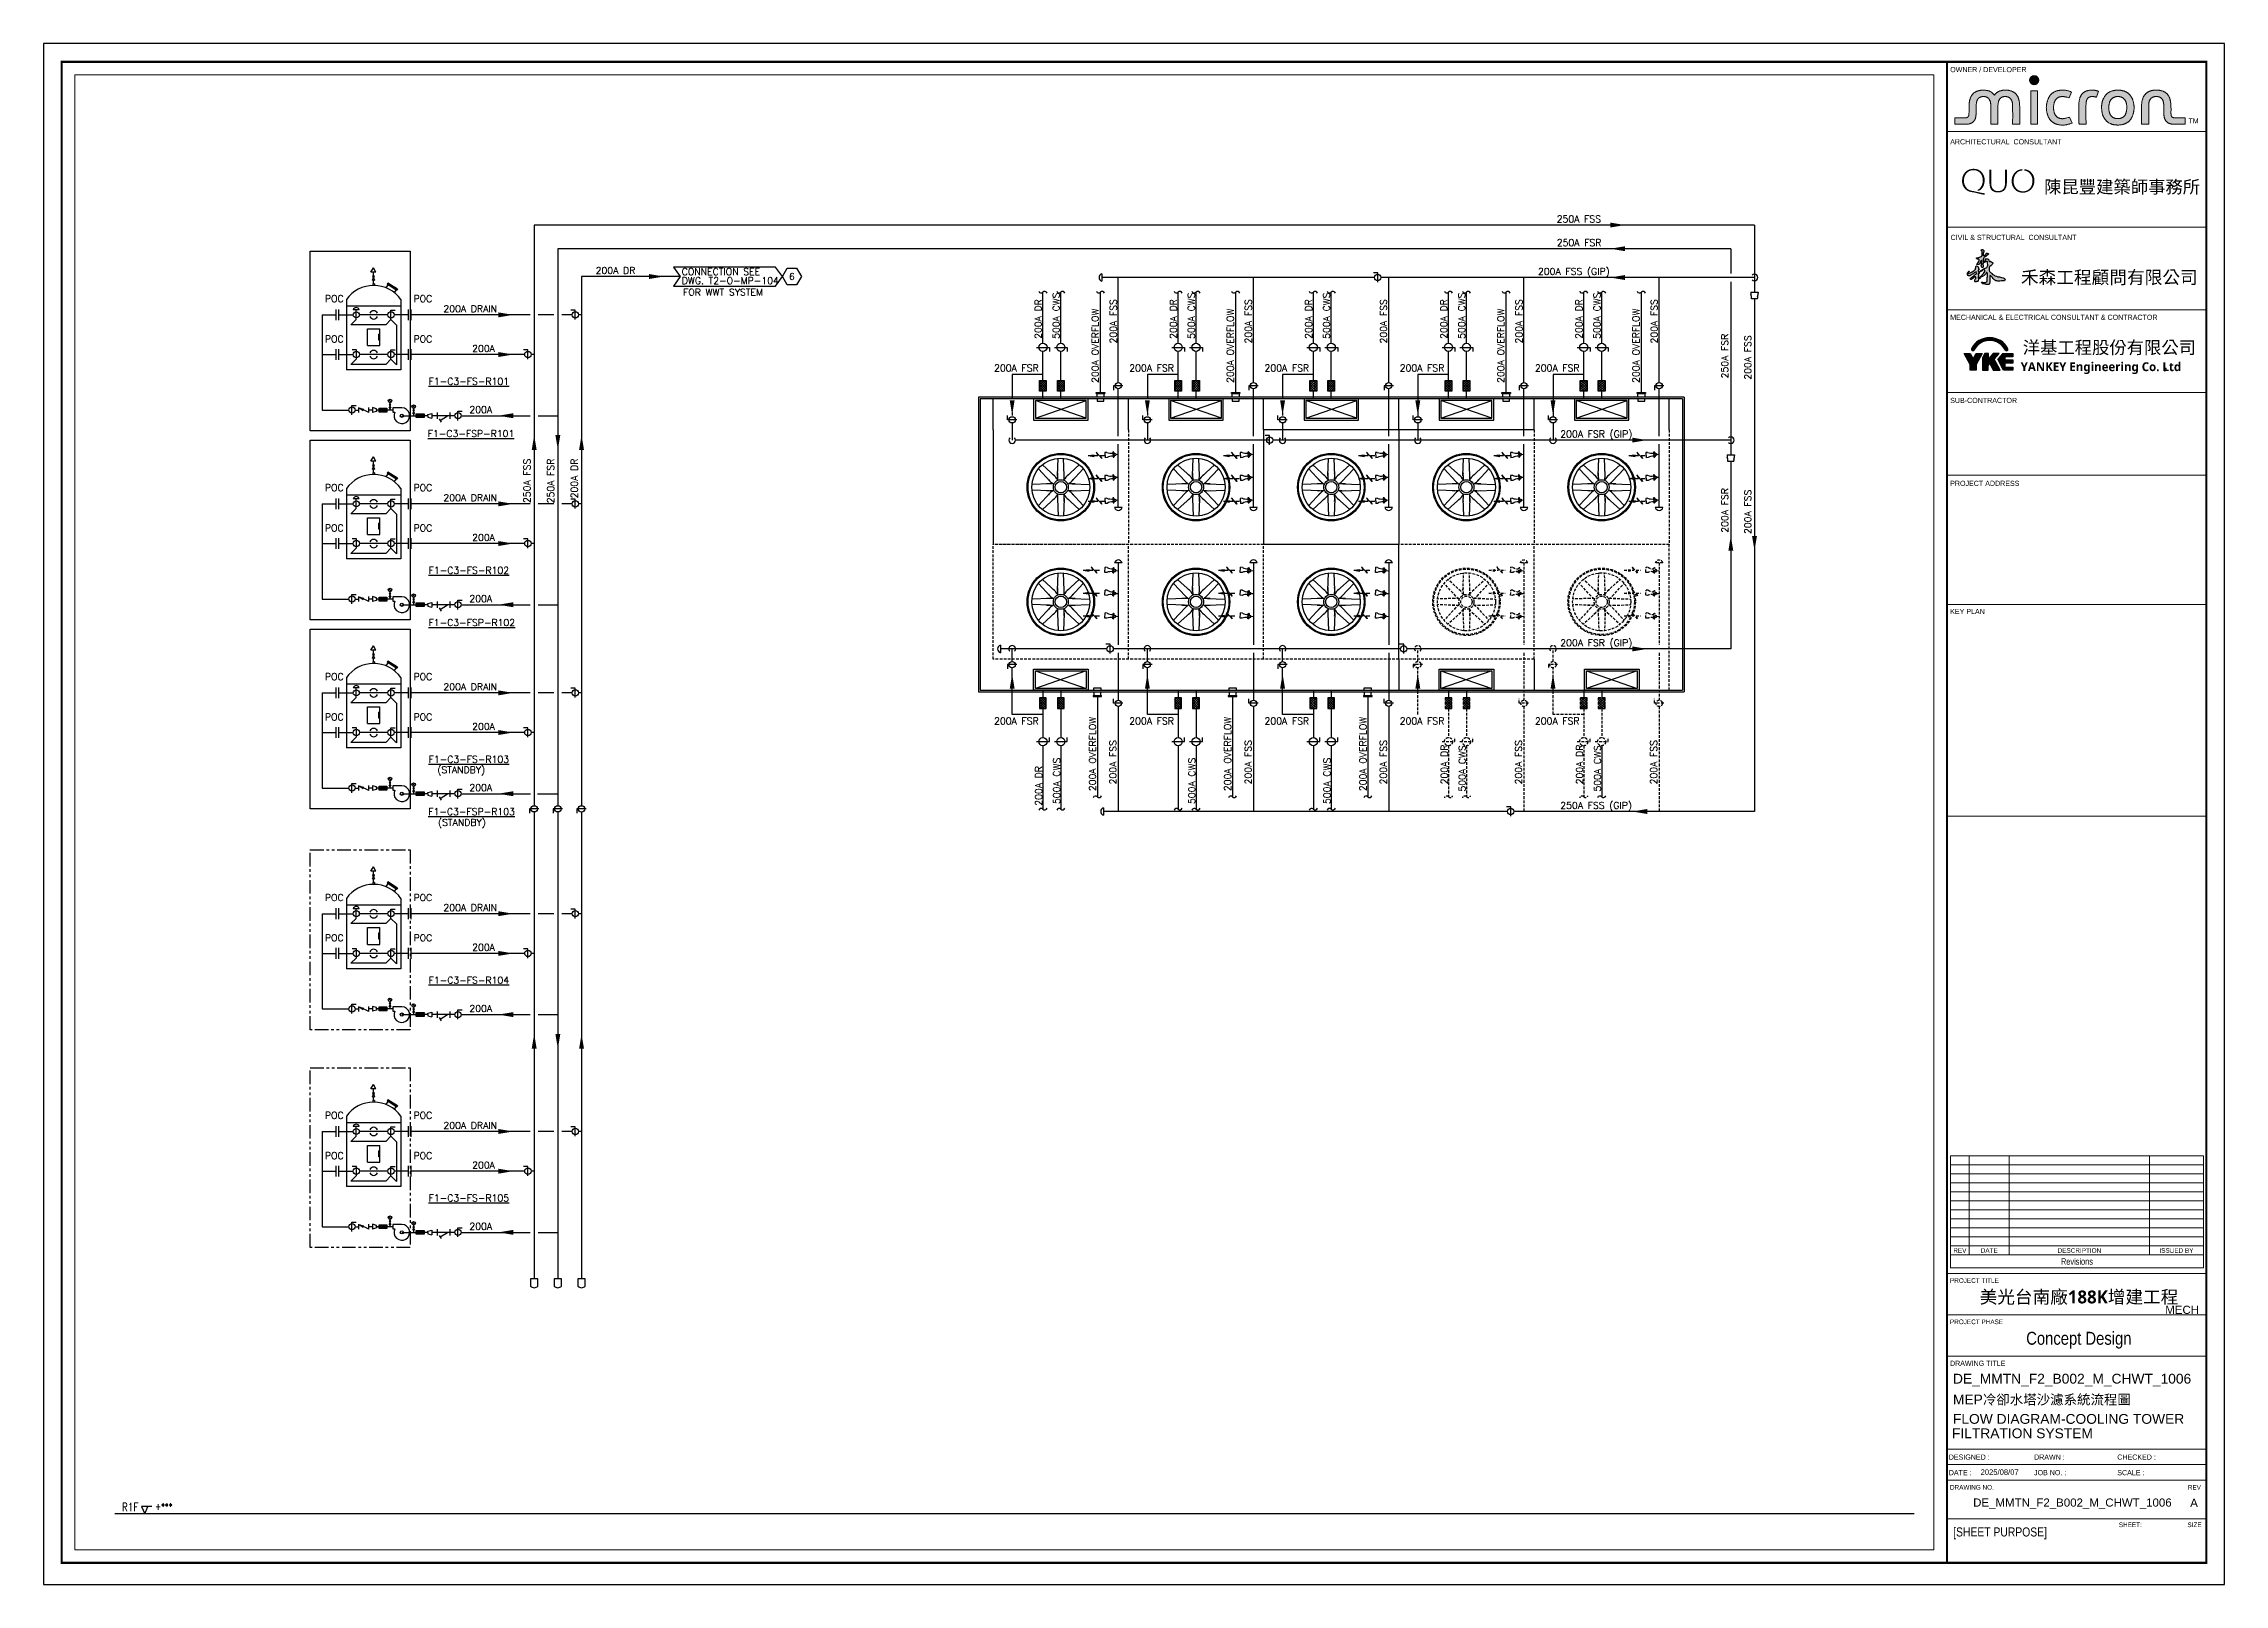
# Paper-space layout 'Layout1' of a CAD drawing. Header units: millimetres. Extents: x 0 to 401, y 0 to 283.
# The model-space entities are those that its viewports show. They can reach past a viewport. Long polylines and large blocks are cut down to what shows.
import ezdxf
from ezdxf.enums import TextEntityAlignment as Align

# ---------------------------------------------------------------- set-up
doc = ezdxf.new("R2010")
doc.units = ezdxf.units.MM
doc.linetypes.add('HIDDEN', pattern=[0.375, 0.25, -0.125])
doc.linetypes.add('PHANTOM', pattern=[2.5, 1.25, -0.25, 0.25, -0.25, 0.25, -0.25])
for name, color, linetype in [('A-DETL-01', 1, 'Continuous'), ('AC-柱號', 7, 'Continuous'), ('G-ANNO-TEXT', 3, 'Continuous'), ('M-CWTR-COND', 6, 'Continuous'), ('M-CWTR-EQPM', 22, 'Continuous'), ('M-CWTR-PIPE-ONE-F', 3, 'Continuous'), ('M-CWTR-TEXT', 7, 'Continuous'), ('M-CWTR-TEXT-eq', 4, 'Continuous'), ('M-CWTR-VAVE', 2, 'Continuous'), ('M-DRAIN-PIPE', 170, 'Continuous'), ('M-FSR-PIPE', 110, 'Continuous'), ('M-FSS-PIPE', 210, 'Continuous'), ('M-HVAC-EQPM', 22, 'Continuous'), ('M-HVAC-VALVE-FUTURE', 8, 'Continuous'), ('M-SUMP', 1, 'Continuous'), ('P-WAST', 3, 'Continuous'), ('X188KBDR-A3_P-Y2257103$0$0000-A1-FRAME-Micron$0$ASP_1', 7, 'Continuous'), ('X188KBDR-A3_P-Y2257103$0$0000-A1-FRAME-Micron$0$ASP_2', 7, 'Continuous'), ('X188KBDR-A3_P-Y2257103$0$0000-A1-FRAME-Micron$0$ASP_3', 7, 'Continuous'), ('X188KBDR-A3_P-Y2257103$0$0000-A1-FRAME-Micron$0$B-Frame', 7, 'Continuous'), ('X188KBDR-A3_P-Y2257103$0$0000-A1-FRAME-Micron$0$B-TITLE', 7, 'Continuous'), ('X188KBDR-A3_P-Y2257103$0$0000-A1-FRAME-Micron$0$Hattch', 7, 'Continuous'), ('X188KBDR-A3_P-Y2257103$0$0000-A1-FRAME-Micron$0$project', 7, 'Continuous'), ('X188KBDR-A3_P-Y2257103$0$0000-A1-FRAME-Micron$0$yke01', 7, 'Continuous'), ('X188KBDR-A3_P-Y2257103$0$0000-A1-FRAME-Micron$0$yke02', 7, 'Continuous')]:
    doc.layers.add(name, color=color, linetype=linetype)
doc.styles.add('AA-TXT', font='simplex.shx', dxfattribs={"width": 0.8, "bigfont": 'chineset.shx'})
doc.styles.add('X188KBDR-A3_P-Y2257103$0$0000-A1-FRAME-Micron$0$Arial Narrow', font='ARIALN.TTF', dxfattribs={"height": 2})
doc.styles.add('X188KBDR-A3_P-Y2257103$0$0000-A1-FRAME-Micron$0$Arial Narrow_1', font='ARIALN.TTF', dxfattribs={"height": 1.8})
doc.styles.add('X188KBDR-A3_P-Y2257103$0$0000-A1-FRAME-Micron$0$Arial Narrow_4', font='ARIALN.TTF', dxfattribs={"height": 3.5})
doc.styles.add('X188KBDR-A3_P-Y2257103$0$0000-A1-FRAME-Micron$0$Arial Narrow_5', font='ARIALN.TTF', dxfattribs={"height": 2.5})
doc.styles.add('X188KBDR-A3_P-Y2257103$0$0000-A1-FRAME-Micron$0$Arial Narrow_7', font='ARIALN.TTF', dxfattribs={"height": 5})
doc.styles.add('X188KBDR-A3_P-Y2257103$0$0000-A1-FRAME-Micron$0$STANDARD', font='txt.shx', dxfattribs={"height": 0.2, "bigfont": 'china.shx'})
doc.styles.add('圖框', font='arial.ttf')
pattern_1 = [(45, (-14652.315, -9642.747), (-44.90128, 44.90128), [])]

psp = doc.layouts.get("Layout1")

# ---------------------------------------------------------------- texts
at = {"style": '圖框', "width": 1.007201}
for s, height, p in [('MECH', 1.501, (389.81, 50.43)), ('DE_MMTN_F2_B002_M_CHWT_1006', 1.8, (350.81, 37.78)), ('MEP冷卻水塔沙濾系統流程圖', 1.8, (350.81, 33.95)), ('FILTRATION SYSTEM', 1.8, (350.63, 27.75)), ('FLOW DIAGRAM-COOLING TOWER ', 1.8, (350.81, 30.39)), ('DE_MMTN_F2_B002_M_CHWT_1006', 1.5, (354.52, 15.03)), ('A', 1.5, (394.4, 14.98))]:
    psp.add_text(s, height=height, dxfattribs=at).set_placement(p, align=Align.MIDDLE_LEFT)
at = {"layer": 'AC-柱號', "insert": (355.89, 20.1), "char_height": 1, "attachment_point": 7, "style": '圖框'}
psp.add_mtext('2025/08/07', dxfattribs=at)

msp = doc.modelspace()

# ---------------------------------------------------------------- texts
at = {"layer": 'M-CWTR-TEXT', "color": 1, "style": 'AA-TXT'}
for s, p in [('200A DR', (407.58, -6240.53)), ('500A CWS', (414.17, -6240.53)), ('200A DR', (457.27, -6240.53)), ('500A CWS', (463.85, -6240.53)), ('200A OVERFLOW', (428.52, -6256.7)), ('200A OVERFLOW', (478.2, -6256.7)), ('200A OVERFLOW', (477.23, -6406.67)), ('200A OVERFLOW', (526.92, -6406.67)), ('500A CWS', (464.03, -6411.42)), ('500A CWS', (513.72, -6411.42))]:
    msp.add_text(s, height=2.5, rotation=90, dxfattribs=at).set_placement(p)
at = {"layer": 'M-CWTR-TEXT', "style": 'AA-TXT'}
for p in [(435.18, -6242.22), (435.04, -6404.21), (484.72, -6404.21), (534.41, -6404.21)]:
    msp.add_text('200A FSS ', height=2.5, rotation=90, dxfattribs=at).set_placement(p)
at = {"layer": 'M-CWTR-TEXT', "color": 252, "linetype": 'HIDDEN', "style": 'AA-TXT'}
for s, p in [('200A FSS ', (484.8, -6242.22)), ('200A DR', (556.82, -6404.18)), ('500A CWS', (563.4, -6406.85)), ('200A FSS ', (584.09, -6404.21)), ('200A DR', (606.5, -6404.18)), ('200A FSS ', (633.77, -6404.21))]:
    msp.add_text(s, height=2.5, rotation=90, dxfattribs=at).set_placement(p)
at = {"layer": 'M-CWTR-TEXT', "linetype": 'HIDDEN', "style": 'AA-TXT'}
for p in [(406.52, -6252.48), (456.2, -6252.48)]:
    msp.add_text('200A FSR', height=2.5, dxfattribs=at).set_placement(p, align=Align.RIGHT)
at = {"layer": 'M-CWTR-TEXT', "style": 'AA-TXT'}
for p in [(456.2, -6382.16), (505.89, -6382.16)]:
    msp.add_text('200A FSR', height=2.5, dxfattribs=at).set_placement(p, align=Align.RIGHT)
at = {"layer": 'M-CWTR-TEXT', "color": 252, "linetype": 'HIDDEN', "style": 'AA-TXT'}
for p in [(555.57, -6382.16), (605.25, -6382.16)]:
    msp.add_text('200A FSR', height=2.5, dxfattribs=at).set_placement(p, align=Align.RIGHT)
at = {"layer": 'M-CWTR-TEXT', "linetype": 'Continuous', "style": 'AA-TXT'}
for p in [(147.68, -6445.77), (180.23, -6445.77), (147.68, -6460.56), (180.23, -6460.56), (147.68, -6525.77), (180.23, -6525.77), (147.68, -6540.56), (180.23, -6540.56)]:
    msp.add_text('POC', height=2.5, dxfattribs=at).set_placement(p, align=Align.MIDDLE)
at = {"layer": 'M-CWTR-TEXT', "linetype": 'HIDDEN', "style": 'AA-TXT'}
for s, p in [('200A DRAIN', (187.77, -6450.72)), ('200A', (198.34, -6465.3)), ('200A', (197.31, -6487.77)), ('200A DRAIN', (187.77, -6530.72)), ('200A', (198.34, -6545.3)), ('200A', (197.31, -6567.77))]:
    msp.add_text(s, height=2.5, dxfattribs=at).set_placement(p)
at = {"layer": 'M-CWTR-TEXT-eq', "style": 'AA-TXT'}
for s, p in [('%%UF1-C3-FS-R104', (197.11, -6476.12)), ('%%UF1-C3-FS-R105', (197.11, -6556.12))]:
    msp.add_text(s, height=2.5, dxfattribs=at).set_placement(p, align=Align.MIDDLE_CENTER)
at = {"layer": 'M-HVAC-VALVE-FUTURE', "style": 'AA-TXT'}
for s, p in [('250A FSS', (596.86, -6197.73)), ('250A FSR', (596.9, -6206.43)), ('200A DR', (243.72, -6216.65)), ('CONNECTION SEE', (275.35, -6217.08)), ('DWG. T2-O-MP-104', (275.36, -6220.38)), ('200A FSS (GIP)', (589.99, -6217)), ('FOR WWT SYSTEM', (275.85, -6224.64)), ('200A DRAIN', (187.77, -6230.72)), ('200A', (198.34, -6245.3)), ('200A', (197.31, -6267.77)), ('200A FSR (GIP)', (598.18, -6276.74)), ('200A DRAIN', (187.77, -6300.15)), ('200A', (198.34, -6314.74)), ('200A', (197.31, -6337.2)), ('200A FSR (GIP)', (598.18, -6353.43)), ('200A DRAIN', (187.77, -6369.59)), ('200A', (198.34, -6384.17)), ('200A', (197.31, -6406.64)), ('250A FSS (GIP)', (598.18, -6413.17))]:
    msp.add_text(s, height=2.5, dxfattribs=at).set_placement(p)
for s, p in [('6', (315.82, -6217.63)), ('POC', (147.68, -6225.77)), ('POC', (180.23, -6225.77)), ('POC', (147.68, -6240.56)), ('POC', (180.23, -6240.56)), ('POC', (147.68, -6295.21)), ('POC', (147.68, -6295.21)), ('POC', (180.23, -6295.21)), ('POC', (147.68, -6309.99)), ('POC', (147.68, -6309.99)), ('POC', (180.23, -6309.99)), ('POC', (147.68, -6364.64)), ('POC', (180.23, -6364.64)), ('POC', (147.68, -6379.42)), ('POC', (180.23, -6379.42))]:
    msp.add_text(s, height=2.5, dxfattribs=at).set_placement(p, align=Align.MIDDLE)
for s, p in [('200A DR', (506.95, -6240.53)), ('500A CWS', (513.53, -6240.53)), ('200A FSS ', (534.48, -6242.22)), ('200A DR', (556.63, -6240.53)), ('500A CWS', (563.22, -6240.53)), ('200A FSS ', (584.24, -6242.22)), ('200A DR', (606.32, -6240.53)), ('500A CWS', (612.9, -6240.53)), ('200A FSS ', (633.92, -6242.22)), ('200A OVERFLOW', (577.57, -6256.7)), ('200A OVERFLOW', (627.25, -6256.7)), ('250A FSR', (659.87, -6255.05)), ('200A FSS', (668.33, -6255.53)), ('200A FSR', (659.87, -6311.74)), ('200A FSS', (668.33, -6312.22)), ('200A OVERFLOW', (427.55, -6406.67)), ('500A CWS', (414.35, -6411.42)), ('500A CWS', (613.08, -6406.85)), ('200A DR', (407.76, -6412.05))]:
    msp.add_text(s, height=2.5, rotation=90, dxfattribs=at).set_placement(p)
for p in [(505.89, -6252.48), (555.57, -6252.48), (605.25, -6252.48), (406.52, -6382.16)]:
    msp.add_text('200A FSR', height=2.5, dxfattribs=at).set_placement(p, align=Align.RIGHT)
for s, p in [('%%UF1-C3-FS-R101', (197.11, -6256.12)), ('%%UF1-C3-FSP-R101', (197.92, -6275.32)), ('%%UF1-C3-FS-R102', (197.11, -6325.56)), ('%%UF1-C3-FSP-R102', (198.21, -6344.75)), ('%%UF1-C3-FS-R103', (197.11, -6394.99)), ('(STANDBY)', (194.32, -6398.85)), ('%%UF1-C3-FSP-R103', (198.11, -6414.19)), ('(STANDBY)', (194.58, -6418.18))]:
    msp.add_text(s, height=2.5, dxfattribs=at).set_placement(p, align=Align.MIDDLE_CENTER)
for s, p in [('250A FSS', (219.75, -6284.55)), ('250A FSR', (228.45, -6284.55)), ('200A DR', (237.15, -6284.55))]:
    msp.add_text(s, height=2.5, rotation=90, dxfattribs=at).set_placement(p, align=Align.RIGHT)

# ---------------------------------------------------------------- blocks, each defined once
blk = doc.blocks.new('X188KBDR-A3_P-Y2257103$0$0000-A1-FRAME-Micron$0$A$C6BF87E68')
h = blk.add_hatch(color=0)
h.dxf.hatch_style = 2
edge = h.paths.add_edge_path()
edge.add_spline(control_points=[(52, 17.6), (53.6, 20.3), (55.9, 21.6), (59, 21.6)], knot_values=[13, 13, 13, 13, 14, 14, 14, 14], degree=3, periodic=0)
edge.add_spline(control_points=[(59, 21.6), (59, 21.6), (59, 21.6), (59, 21.6)], knot_values=[12, 12, 12, 12, 13, 13, 13, 13], degree=3, periodic=0)
edge.add_spline(control_points=[(59, 21.6), (61.8, 21.6), (63.9, 20.5), (65.5, 18.3)], knot_values=[11, 11, 11, 11, 12, 12, 12, 12], degree=3, periodic=0)
edge.add_spline(control_points=[(65.5, 18.3), (66.6, 16.5), (67.1, 14.7), (67.1, 12.9)], knot_values=[10, 10, 10, 10, 11, 11, 11, 11], degree=3, periodic=0)
edge.add_spline(control_points=[(67.1, 12.9), (67.1, 12.9), (67.1, 12.4), (67.1, 12.4)], knot_values=[9, 9, 9, 9, 10, 10, 10, 10], degree=3, periodic=0)
edge.add_spline(control_points=[(67.1, 12.4), (67.1, 10.9), (66.8, 9.5), (66.1, 8)], knot_values=[8, 8, 8, 8, 9, 9, 9, 9], degree=3, periodic=0)
edge.add_spline(control_points=[(66.1, 8), (65.2, 6.1), (63.8, 4.8), (62, 4)], knot_values=[7, 7, 7, 7, 8, 8, 8, 8], degree=3, periodic=0)
edge.add_spline(control_points=[(62, 4), (62, 4), (63.9, 3.6), (63.9, 3.6)], knot_values=[6, 6, 6, 6, 7, 7, 7, 7], degree=3, periodic=0)
edge.add_spline(control_points=[(63.9, 3.6), (64.4, 3.9), (65, 4.3), (65.6, 4.7)], knot_values=[5, 5, 5, 5, 6, 6, 6, 6], degree=3, periodic=0)
edge.add_spline(control_points=[(65.6, 4.7), (67.7, 6.7), (68.8, 9.3), (68.8, 12.6)], knot_values=[4, 4, 4, 4, 5, 5, 5, 5], degree=3, periodic=0)
edge.add_spline(control_points=[(68.8, 12.6), (68.8, 12.6), (68.8, 12.9), (68.8, 12.9)], knot_values=[3, 3, 3, 3, 4, 4, 4, 4], degree=3, periodic=0)
edge.add_spline(control_points=[(68.8, 12.9), (68.8, 15.6), (67.9, 18), (66.2, 19.9)], knot_values=[2, 2, 2, 2, 3, 3, 3, 3], degree=3, periodic=0)
edge.add_spline(control_points=[(66.2, 19.9), (64.4, 21.8), (62, 22.8), (59.3, 22.8)], knot_values=[1, 1, 1, 1, 2, 2, 2, 2], degree=3, periodic=0)
edge.add_spline(control_points=[(59.3, 22.8), (59.3, 22.8), (58.9, 22.8), (58.9, 22.8)], knot_values=[0, 0, 0, 0, 1, 1, 1, 1], degree=3, periodic=0)
edge.add_spline(control_points=[(58.9, 22.8), (56.8, 22.8), (54.8, 22.2), (53, 20.9)], knot_values=[30, 30, 30, 30, 31, 31, 31, 31], degree=3, periodic=0)
edge.add_spline(control_points=[(53, 20.9), (50.4, 18.9), (49, 16.1), (49, 12.5)], knot_values=[29, 29, 29, 29, 30, 30, 30, 30], degree=3, periodic=0)
edge.add_spline(control_points=[(49, 12.5), (49, 12.5), (49, 12.1), (49, 12.1)], knot_values=[28, 28, 28, 28, 29, 29, 29, 29], degree=3, periodic=0)
edge.add_spline(control_points=[(49, 12.1), (49, 10.8), (49.3, 9.4), (49.8, 8.1)], knot_values=[27, 27, 27, 27, 28, 28, 28, 28], degree=3, periodic=0)
edge.add_spline(control_points=[(49.8, 8.1), (50.8, 5.8), (52.4, 4.2), (54.5, 3.2)], knot_values=[26, 26, 26, 26, 27, 27, 27, 27], degree=3, periodic=0)
edge.add_spline(control_points=[(54.5, 3.2), (55.1, 3), (55.8, 2.7), (56.7, 2.5)], knot_values=[25, 25, 25, 25, 26, 26, 26, 26], degree=3, periodic=0)
edge.add_spline(control_points=[(56.7, 2.5), (57.3, 2.4), (58.1, 2.3), (59.2, 2.2)], knot_values=[24, 24, 24, 24, 25, 25, 25, 25], degree=3, periodic=0)
edge.add_spline(control_points=[(59.2, 2.2), (62.8, 1.3), (65.9, 0.5), (68.5, 0)], knot_values=[23, 23, 23, 23, 24, 24, 24, 24], degree=3, periodic=0)
edge.add_spline(control_points=[(68.5, 0), (68.5, 0), (68.7, 0.4), (69, 1.3)], knot_values=[22, 22, 22, 22, 23, 23, 23, 23], degree=3, periodic=0)
edge.add_spline(control_points=[(69, 1.3), (69, 1.3), (69, 1.3), (69, 1.3)], knot_values=[21.00001, 21.00001, 21.00001, 21.00001, 21.99999, 21.99999, 21.99999, 21.99999], degree=3, periodic=0)
edge.add_spline(control_points=[(69, 1.3), (64.9, 2), (61.7, 2.6), (59.5, 3.2)], knot_values=[20, 20, 20, 20, 21, 21, 21, 21], degree=3, periodic=0)
edge.add_spline(control_points=[(59.5, 3.2), (58.8, 3.4), (58.1, 3.5), (57.2, 3.6)], knot_values=[19, 19, 19, 19, 20, 20, 20, 20], degree=3, periodic=0)
edge.add_spline(control_points=[(57.2, 3.6), (56.5, 3.8), (55.9, 4), (55.4, 4.3)], knot_values=[18, 18, 18, 18, 19, 19, 19, 19], degree=3, periodic=0)
edge.add_spline(control_points=[(55.4, 4.3), (54.8, 4.5), (54, 5), (53.1, 5.9)], knot_values=[17, 17, 17, 17, 18, 18, 18, 18], degree=3, periodic=0)
edge.add_spline(control_points=[(53.1, 5.9), (51.5, 7.7), (50.7, 9.8), (50.7, 12.1)], knot_values=[16, 16, 16, 16, 17, 17, 17, 17], degree=3, periodic=0)
edge.add_spline(control_points=[(50.7, 12.1), (50.7, 12.1), (50.7, 12.6), (50.7, 12.6)], knot_values=[15, 15, 15, 15, 16, 16, 16, 16], degree=3, periodic=0)
edge.add_spline(control_points=[(50.7, 12.6), (50.7, 14.3), (51.1, 16), (52, 17.6)], knot_values=[14, 14, 14, 14, 15, 15, 15, 15], degree=3, periodic=0)
h = blk.add_hatch(color=0)
h.dxf.hatch_style = 2
edge = h.paths.add_edge_path()
edge.add_spline(control_points=[(74.6, 22), (74.6, 22), (74.6, 10.2), (74.6, 10.2), (74.6, 7.8), (75.1, 6), (76.3, 4.9), (77.3, 3.8), (78.7, 3.3), (80.4, 3.3), (82.3, 3.3), (83.8, 3.8), (84.9, 4.9), (86, 6.1), (86.6, 7.9), (86.6, 10.2), (86.6, 10.2), (86.6, 22), (86.6, 22), (86.6, 22), (88.2, 22), (88.2, 22), (88.2, 22), (88.2, 10.3), (88.2, 10.3), (88.2, 7.5), (87.4, 5.3), (85.8, 3.9), (84.5, 2.7), (82.6, 2.1), (80.4, 2.1), (78.2, 2.1), (76.5, 2.7), (75.2, 3.8), (73.7, 5.2), (73, 7.3), (73, 10.1), (73, 10.1), (73, 22), (73, 22), (73, 22), (74.6, 22), (74.6, 22)], knot_values=[0, 0, 0, 0, 1, 1, 1, 2, 2, 2, 3, 3, 3, 4, 4, 4, 5, 5, 5, 6, 6, 6, 7, 7, 7, 8, 8, 8, 9, 9, 9, 10, 10, 10, 11, 11, 11, 12, 12, 12, 13, 13, 13, 14, 14, 14, 14], degree=3, periodic=0)
h = blk.add_hatch(color=0)
h.dxf.hatch_style = 2
edge = h.paths.add_edge_path()
edge.add_spline(control_points=[(109.7, 19.5), (108.1, 21.3), (106, 22.3), (103.4, 22.5)], knot_values=[15, 15, 15, 15, 16, 16, 16, 16], degree=3, periodic=0)
edge.add_spline(control_points=[(103.4, 22.5), (103.4, 22.5), (103.4, 21.3), (103.4, 21.3)], knot_values=[14, 14, 14, 14, 15, 15, 15, 15], degree=3, periodic=0)
edge.add_spline(control_points=[(103.4, 21.3), (105.6, 21), (107.4, 20), (108.7, 18.2)], knot_values=[13, 13, 13, 13, 14, 14, 14, 14], degree=3, periodic=0)
edge.add_spline(control_points=[(108.7, 18.2), (110, 16.6), (110.6, 14.6), (110.6, 12.4)], knot_values=[12, 12, 12, 12, 13, 13, 13, 13], degree=3, periodic=0)
edge.add_spline(control_points=[(110.6, 12.4), (110.6, 9.8), (109.9, 7.7), (108.6, 6)], knot_values=[11, 11, 11, 11, 12, 12, 12, 12], degree=3, periodic=0)
edge.add_spline(control_points=[(108.6, 6), (107.1, 4.1), (105, 3.1), (102.3, 3.1)], knot_values=[10, 10, 10, 10, 11, 11, 11, 11], degree=3, periodic=0)
edge.add_spline(control_points=[(102.3, 3.1), (99.7, 3.1), (97.6, 4.1), (96.1, 6)], knot_values=[9, 9, 9, 9, 10, 10, 10, 10], degree=3, periodic=0)
edge.add_spline(control_points=[(96.1, 6), (94.8, 7.7), (94.1, 9.8), (94.1, 12.1)], knot_values=[8, 8, 8, 8, 9, 9, 9, 9], degree=3, periodic=0)
edge.add_spline(control_points=[(94.1, 12.1), (94.1, 14.6), (94.8, 16.7), (96.1, 18.4)], knot_values=[7, 7, 7, 7, 8, 8, 8, 8], degree=3, periodic=0)
edge.add_spline(control_points=[(96.1, 18.4), (97.5, 20.2), (99.4, 21.2), (101.8, 21.3)], knot_values=[6, 6, 6, 6, 7, 7, 7, 7], degree=3, periodic=0)
edge.add_spline(control_points=[(101.8, 21.3), (101.8, 21.3), (101.8, 22.5), (101.8, 22.5)], knot_values=[5, 5, 5, 5, 6, 6, 6, 6], degree=3, periodic=0)
edge.add_spline(control_points=[(101.8, 22.5), (99.2, 22.4), (97, 21.4), (95.3, 19.7)], knot_values=[4, 4, 4, 4, 5, 5, 5, 5], degree=3, periodic=0)
edge.add_spline(control_points=[(95.3, 19.7), (93.4, 17.8), (92.4, 15.2), (92.4, 12)], knot_values=[3, 3, 3, 3, 4, 4, 4, 4], degree=3, periodic=0)
edge.add_spline(control_points=[(92.4, 12), (92.4, 9), (93.4, 6.5), (95.2, 4.7)], knot_values=[2, 2, 2, 2, 3, 3, 3, 3], degree=3, periodic=0)
edge.add_spline(control_points=[(95.2, 4.7), (97, 2.8), (99.4, 1.9), (102.2, 1.9)], knot_values=[1, 1, 1, 1, 2, 2, 2, 2], degree=3, periodic=0)
edge.add_spline(control_points=[(102.2, 1.9), (105.1, 1.9), (107.5, 2.9), (109.3, 4.7)], knot_values=[0, 0, 0, 0, 1, 1, 1, 1], degree=3, periodic=0)
edge.add_spline(control_points=[(109.3, 4.7), (111.3, 6.7), (112.3, 9.2), (112.3, 12.4)], knot_values=[17, 17, 17, 17, 18, 18, 18, 18], degree=3, periodic=0)
edge.add_spline(control_points=[(112.3, 12.4), (112.3, 15.3), (111.4, 17.7), (109.7, 19.5)], knot_values=[16, 16, 16, 16, 17, 17, 17, 17], degree=3, periodic=0)
blk = doc.blocks.new('X188KBDR-A3_P-Y2257103$0$0000-A1-FRAME-Micron$0$A$C53eb0ea9')
h = blk.add_hatch(color=256)
h.dxf.hatch_style = 1
h.paths.add_polyline_path([(-46.1, 18.3), (-48.3, 17.7), (-48.4, 17.7), (-49, 17.6), (-49.3, 17.3), (-48.8, 16.9), (-48.3, 16.7), (-47.7, 16.5), (-47.3, 16.4), (-47.1, 16.1), (-47.1, 15.7), (-47.1, 15.4), (-47.4, 14.9), (-47.9, 14.1), (-48.6, 13.4), (-49, 12.8), (-48.8, 12.6), (-48.4, 12.5), (-47.9, 12.4), (-47.4, 12.6), (-47.2, 12.7), (-46.9, 13), (-46.6, 13.2), (-46.6, 13.4), (-46.6, 13.5), (-46.4, 13.8), (-46.2, 14.1), (-46, 14.6), (-45.8, 15), (-45.7, 15.3), (-45.4, 15.5), (-45.3, 15.5), (-45, 15.5), (-44.9, 15.3), (-44.9, 14.8), (-44.9, 14.4), (-45.1, 13.8), (-45.3, 13.6), (-45.5, 13.5), (-45.6, 13.3), (-45.1, 13.3), (-44.9, 13.2), (-44.9, 13), (-44.9, 12.7), (-45.6, 12.3), (-45.5, 11.9), (-45.4, 11.2), (-45.2, 10.7), (-45, 10.3), (-44.7, 10.2), (-44.4, 10.2), (-44.1, 10.4), (-43.9, 10.7), (-43.9, 11.1), (-43.9, 11.4), (-44.1, 11.9), (-44.2, 12.4), (-44.2, 12.8), (-44.2, 13), (-44.1, 13.4), (-44, 13.6), (-43.9, 13.7), (-43.2, 14.1), (-42.8, 14.3), (-42.1, 14.6), (-41.7, 14.7), (-41.4, 14.8), (-41.1, 14.8), (-40.9, 14.8), (-40.7, 14.6), (-40.6, 14.4), (-40.6, 13.5), (-40.5, 12.6), (-40.5, 11.9), (-40.7, 11.3), (-40.9, 10.6), (-41.2, 10.2), (-41.8, 10), (-43.1, 9.5), (-44.1, 8.8), (-45.5, 8), (-46.1, 7.6), (-46.6, 7.1), (-47.2, 6.7), (-47.5, 6.5), (-47.6, 6.7), (-47.6, 6.8), (-47.7, 7), (-47.9, 7.4), (-47.9, 7.7), (-47.9, 8.1), (-47.7, 8.2), (-47.5, 8.3), (-47.3, 8.5), (-47.2, 8.8), (-47.4, 9.2), (-47.6, 9.5), (-47.6, 10), (-47.8, 10.6), (-48.1, 11), (-48.7, 11.3), (-49.2, 11.4), (-49.5, 11.2), (-49.7, 10.9), (-49.7, 10.2), (-49.8, 9.4), (-49.9, 8.9), (-50.4, 8.3), (-51.2, 7.7), (-52.6, 6.9), (-54.1, 6.1), (-55.2, 5.6), (-55.5, 5.4), (-55.6, 5.5), (-55.7, 5.8), (-55.7, 6.1), (-55.6, 6.2), (-55.4, 6.5), (-55.1, 6.9), (-54.9, 7.1), (-54.9, 7.3), (-55, 7.4), (-55.1, 7.3), (-55.3, 7.1), (-55.5, 6.8), (-55.8, 6.4), (-56, 6.1), (-56.2, 5.5), (-56.1, 4.8), (-55.6, 4.1), (-55.2, 3.8), (-54.9, 3.8), (-54.3, 3.9), (-53.6, 4.2), (-53.2, 4.6), (-52.9, 4.8), (-52.6, 5), (-52, 5), (-51.5, 5.2), (-51.1, 5.7), (-50.9, 6), (-50.5, 6), (-50.2, 6.2), (-50, 6.6), (-49.5, 6.7), (-49.1, 6.6), (-49, 6.1), (-49.2, 5.7), (-49.8, 5), (-50.9, 4), (-52, 3.3), (-52.9, 2.6), (-53.7, 2), (-53.9, 1.4), (-53.6, 0.9), (-53.2, 1), (-52.7, 1.1), (-52.4, 1.4), (-51.9, 1.8), (-51.6, 2.1), (-51.1, 2.5), (-50.8, 2.7), (-50.6, 2.9), (-50.3, 3), (-50, 3.1), (-49.9, 2.9), (-49.7, 2.6), (-49.7, 2.1), (-49.7, 1.8), (-49.9, 1.4), (-50.1, 1.1), (-50.5, 0.7), (-50.5, 0.2), (-50.4, -0.2), (-50.4, -0.5), (-50.2, -0.8), (-49.9, -0.9), (-49.5, -0.9), (-49.2, -0.7), (-48.9, -0.7), (-48.5, -0.7), (-48.3, -0.5), (-47.9, -0.3), (-47.8, 0.2), (-47.7, 0.7), (-47.7, 1.2), (-47.6, 1.6), (-47.7, 1.8), (-47.8, 2.3), (-47.8, 2.6), (-47.8, 3), (-47.7, 3.4), (-47.7, 3.8), (-47.7, 4.1), (-47.6, 4.5), (-47.8, 4.9), (-47.8, 5.2), (-47.8, 5.3), (-47.6, 5.4), (-47.3, 5.4), (-47.1, 5.6), (-47.1, 5.8), (-47, 6), (-46.8, 6.4), (-46.5, 6.7), (-46.2, 7), (-45.8, 7.2), (-45.5, 7.4), (-45.2, 7.5), (-44.8, 7.7), (-44.5, 7.9), (-44.3, 8.1), (-44, 8.4), (-43.7, 8.6), (-43.3, 8.6), (-42.9, 8.4), (-42.8, 8), (-42.8, 7.7), (-42.8, 7.2), (-43.2, 6.4), (-43.7, 5.5), (-44.9, 4.4), (-45.4, 3.9), (-45.9, 3.5), (-46.3, 2.9), (-46.5, 2.7), (-46.7, 2.5), (-46.8, 2.2), (-47, 1.9), (-46.8, 1.7), (-46.5, 1.7), (-46.2, 2), (-46, 2.3), (-45.7, 2.7), (-45.9, 2.8), (-46.1, 2.9), (-45.9, 3.3), (-45.6, 3.6), (-45.4, 3.8), (-45.3, 3.8), (-45.2, 3.6), (-45.2, 3.2), (-45, 3.2), (-44.6, 3.2), (-44.2, 3.5), (-43.8, 3.8), (-43.5, 4), (-43.2, 3.9), (-43, 4.3), (-42.8, 4.5), (-42.4, 4.9), (-42, 5.3), (-41.8, 5.8), (-41.7, 6.1), (-41.4, 6.3), (-41, 6.3), (-40.9, 6.1), (-40.7, 5.4), (-40.6, 4.7), (-40.6, 3.9), (-40.7, 3.2), (-40.8, 2.6), (-40.8, 1.1), (-40.8, 0.7), (-40.8, 0.4), (-40.9, 0.2), (-40.9, -0.1), (-40.9, -0.4), (-41, -0.5), (-41.3, -0.9), (-41.7, -1.2), (-42.2, -1.3), (-42.8, -1.3), (-43.7, -1.3), (-44.5, -1.2), (-45.2, -1.2), (-45.1, -1.7), (-44.8, -2), (-44.3, -2.5), (-43.3, -2.5), (-42.5, -2.7), (-41.7, -2.9), (-40.8, -3), (-40.2, -3), (-39.7, -2.8), (-39.2, -2.3), (-39, -1.8), (-38.9, -1.3), (-38.9, -1), (-38.9, -0.7), (-38.9, -0.5), (-38.9, 0.2), (-38.9, 1.7), (-38.8, 2.9), (-38.8, 3.6), (-38.7, 4.2), (-38.1, 3.7), (-37.4, 3.1), (-36.9, 2.4), (-36.4, 1.7), (-36.1, 1.3), (-35.7, 0.9), (-35, 0.4), (-34.3, 0), (-33.5, -0.2), (-32.8, -0.3), (-31.1, -0.3), (-29.8, -0.1), (-28.4, -0.1), (-27.6, -0.1), (-27.4, 0.4), (-27.3, 0.6), (-27.1, 0.8), (-27.1, 1), (-27.2, 1.2), (-27.6, 1.7), (-28, 2), (-28.7, 2.2), (-29.8, 2.5), (-31.5, 2.9), (-32.6, 3.1), (-33.6, 3.4), (-34.9, 3.8), (-35.6, 4.2), (-36.1, 4.5), (-36.7, 4.9), (-37.2, 5.5), (-37.5, 5.9), (-37.8, 6.2), (-38.3, 6.3), (-38.7, 6.6), (-39.1, 7), (-39.2, 7.5), (-39.3, 7.8), (-39.3, 8.5), (-39.3, 9.3), (-39.3, 10), (-39.3, 10.4), (-38.8, 10.9), (-38.1, 11.5), (-37.8, 11.8), (-37.5, 12.1), (-37.1, 12.5), (-36.8, 13), (-36.6, 13.2), (-36.5, 13.5), (-36.5, 13.8), (-36.8, 14), (-36.9, 14.1), (-37.2, 14.2), (-37.6, 14.4), (-38, 14.6), (-38.2, 14.8), (-38.4, 15), (-38.6, 14.9), (-38.7, 14.9), (-38.8, 14.9), (-39.1, 14.9), (-39.1, 14.9), (-39.3, 15.1), (-39.5, 15.4), (-39.6, 15.7), (-39.7, 16), (-39.9, 16.4), (-40.2, 16.7), (-40.4, 16.8), (-40.8, 16.9), (-41.3, 16.9), (-41.9, 16.9), (-42.2, 16.8), (-42.5, 16.8), (-42.5, 16.6), (-42.2, 16), (-42.2, 15.7), (-42.4, 15.6), (-42.7, 15.3), (-43.1, 15), (-43.3, 14.8), (-43.6, 14.8), (-43.7, 14.9), (-43.9, 14.9), (-43.9, 15.1), (-44, 15.5), (-44, 16), (-43.9, 16.5), (-43.8, 17.1), (-43.6, 17.7), (-43.3, 18.2), (-42.8, 18.3), (-42.5, 18.5), (-42, 18.8), (-41.7, 19.1), (-41.4, 19.3), (-41.1, 19.5), (-40.8, 19.7), (-40.5, 19.9), (-40.3, 19.9), (-40.1, 20.2), (-40, 20.5), (-40, 20.6), (-40, 20.7), (-40.2, 20.9), (-40.3, 21), (-40.5, 21), (-40.6, 21.1), (-40.8, 21.2), (-40.9, 21.2), (-41.3, 21.3), (-41.4, 21.2), (-41.5, 21.2), (-41.6, 21.1), (-41.7, 21.1), (-41.6, 20.6), (-41.7, 20.4), (-41.8, 20.2), (-42.1, 19.9), (-42.5, 19.7), (-42.9, 19.6), (-43.2, 19.5), (-43.5, 19.4), (-43.8, 19.4), (-43.8, 19.5), (-44, 19.8), (-44, 20), (-44, 20.2), (-44, 20.7), (-43.9, 21), (-43.9, 21.3), (-43.8, 21.6), (-43.7, 22), (-43.6, 22.3), (-43.6, 22.6), (-43.5, 22.8), (-43.5, 23.1), (-43.6, 23.3), (-43.7, 23.5), (-43.9, 23.7), (-44.1, 23.9), (-44.5, 24), (-44.7, 24.1), (-44.8, 24), (-45, 23.9), (-45.4, 23.9), (-45.5, 23.8), (-45.6, 23.7), (-45.6, 23.6), (-45.5, 23.4), (-45.1, 23.2), (-44.9, 22.9), (-44.8, 22.5), (-44.7, 22.2), (-44.7, 21.7), (-44.7, 20.6), (-44.8, 20.3), (-44.8, 19.5), (-44.7, 19.5), (-44.7, 19.3), (-45, 19.1), (-45.2, 18.8), (-45.5, 18.6)])
blk.add_lwpolyline([(-48.9, 17.6), (-48.6, 17.7), (-48.3, 17.7), (-46.1, 18.3), (-45.5, 18.6), (-45.2, 18.8), (-45, 19.1), (-44.7, 19.3), (-44.7, 19.5), (-44.8, 19.5), (-44.8, 20.3), (-44.7, 20.6), (-44.7, 21.7), (-44.7, 22.2), (-44.8, 22.5), (-44.9, 22.9), (-45.1, 23.2), (-45.5, 23.4), (-45.6, 23.6), (-45.6, 23.7), (-45.5, 23.8), (-45.4, 23.9), (-45, 23.9), (-44.8, 24), (-44.7, 24.1), (-44.5, 24), (-44.1, 23.9), (-43.9, 23.7), (-43.7, 23.5), (-43.6, 23.3), (-43.5, 23.1), (-43.5, 22.8), (-43.6, 22.6), (-43.6, 22.3), (-43.7, 22), (-43.8, 21.6), (-43.9, 21.3), (-43.9, 21), (-44, 20.7), (-44, 20.2), (-44, 20), (-44, 19.8), (-43.8, 19.5), (-43.8, 19.4), (-43.5, 19.4), (-43.2, 19.5), (-42.9, 19.6), (-42.5, 19.7), (-42.1, 19.9), (-41.8, 20.2), (-41.7, 20.4), (-41.6, 20.6), (-41.7, 21.1), (-41.6, 21.1), (-41.5, 21.2), (-41.4, 21.2), (-41.3, 21.3), (-40.9, 21.2), (-40.8, 21.2), (-40.6, 21.1), (-40.5, 21), (-40.3, 21), (-40.2, 20.9), (-40, 20.7), (-40, 20.6), (-40, 20.5), (-40.1, 20.2), (-40.3, 19.9), (-40.5, 19.9), (-40.8, 19.7), (-41.1, 19.5), (-41.4, 19.3), (-41.7, 19.1), (-42, 18.8), (-42.5, 18.5), (-42.8, 18.3), (-43.3, 18.2), (-43.6, 17.7), (-43.8, 17.1), (-43.9, 16.5), (-44, 16), (-44, 15.5), (-43.9, 15.1), (-43.9, 14.9), (-43.7, 14.9), (-43.6, 14.8), (-43.3, 14.8), (-43.1, 15), (-42.7, 15.3), (-42.4, 15.6), (-42.2, 15.7), (-42.2, 16), (-42.5, 16.6), (-42.5, 16.8), (-42.2, 16.8), (-41.9, 16.9), (-41.3, 16.9), (-40.8, 16.9), (-40.4, 16.8), (-40.2, 16.7), (-39.9, 16.4), (-39.7, 16), (-39.6, 15.7), (-39.5, 15.4), (-39.3, 15.1), (-39.1, 14.9), (-39.1, 14.9), (-38.8, 14.9), (-38.7, 14.9), (-38.6, 14.9), (-38.4, 15), (-38.2, 14.8), (-38, 14.6), (-37.6, 14.4), (-37.2, 14.2), (-36.9, 14.1), (-36.8, 14), (-36.5, 13.8), (-36.5, 13.5), (-36.6, 13.2), (-36.8, 13), (-37.1, 12.5), (-37.5, 12.1), (-37.8, 11.8), (-38.1, 11.5), (-38.8, 10.9), (-39.3, 10.4), (-39.3, 10), (-39.3, 9.3), (-39.3, 8.5), (-39.3, 7.8), (-39.2, 7.5), (-39.1, 7), (-38.7, 6.6), (-38.3, 6.3), (-37.8, 6.2), (-37.5, 5.9), (-37.2, 5.5), (-36.7, 4.9), (-36.1, 4.5), (-35.6, 4.2), (-34.9, 3.8), (-33.6, 3.4), (-32.6, 3.1), (-31.5, 2.9), (-29.8, 2.5), (-28.7, 2.2), (-28, 2), (-27.6, 1.7), (-27.2, 1.2), (-27.1, 1), (-27.1, 0.8), (-27.3, 0.6), (-27.4, 0.4), (-27.6, -0.1), (-28.4, -0.1), (-29.8, -0.1), (-31.1, -0.3), (-32.8, -0.3), (-33.5, -0.2), (-34.3, 0), (-35, 0.4), (-35.7, 0.9), (-36.1, 1.3), (-36.4, 1.7), (-36.9, 2.4), (-37.4, 3.1), (-38.1, 3.7), (-38.7, 4.2), (-38.8, 3.6), (-38.8, 2.9), (-38.9, 1.7), (-38.9, 0.2), (-38.9, -0.5), (-38.9, -0.7), (-38.9, -1), (-38.9, -1.3), (-39, -1.8), (-39.2, -2.3), (-39.7, -2.8), (-40.2, -3), (-40.8, -3), (-41.7, -2.9), (-42.5, -2.7), (-43.3, -2.5), (-44.3, -2.5), (-44.8, -2), (-45.1, -1.7), (-45.2, -1.2), (-44.5, -1.2), (-44.5, -1.2), (-43.7, -1.3), (-42.8, -1.3), (-42.2, -1.3), (-41.7, -1.2), (-41.3, -0.9), (-41, -0.5), (-40.9, -0.4), (-40.9, -0.1), (-40.9, 0.2), (-40.8, 0.4), (-40.8, 0.7), (-40.8, 1.1), (-40.8, 2.6), (-40.7, 3.2), (-40.6, 3.9), (-40.6, 4.7), (-40.7, 5.4), (-40.9, 6.1), (-41, 6.3), (-41.4, 6.3), (-41.7, 6.1), (-41.8, 5.8), (-42, 5.3), (-42.4, 4.9), (-42.8, 4.5), (-43, 4.3), (-43.2, 3.9), (-43.5, 4), (-43.8, 3.8), (-44.2, 3.5), (-44.6, 3.2), (-45, 3.2), (-45.2, 3.2), (-45.2, 3.6), (-45.3, 3.8), (-45.4, 3.8), (-45.6, 3.6), (-45.9, 3.3), (-46.1, 2.9), (-45.9, 2.8), (-45.7, 2.7), (-45.7, 2.7), (-46, 2.3), (-46.2, 2), (-46.5, 1.7), (-46.8, 1.7), (-47, 1.9), (-46.8, 2.2), (-46.7, 2.5), (-46.5, 2.7), (-46.3, 2.9), (-45.9, 3.5), (-45.4, 3.9), (-44.9, 4.4), (-43.7, 5.5), (-43.2, 6.4), (-42.8, 7.2), (-42.8, 7.7), (-42.8, 8), (-42.9, 8.4), (-43.3, 8.6), (-43.7, 8.6), (-44, 8.4), (-44.3, 8.1), (-44.5, 7.9), (-44.8, 7.7), (-45.2, 7.5), (-45.5, 7.4), (-45.8, 7.2), (-46.2, 7), (-46.5, 6.7), (-46.8, 6.4), (-47, 6), (-47.1, 5.8), (-47.1, 5.6), (-47.3, 5.4), (-47.6, 5.4), (-47.8, 5.3), (-47.8, 5.2), (-47.8, 4.9), (-47.6, 4.5), (-47.7, 4.1), (-47.7, 3.8), (-47.7, 3.4), (-47.8, 3), (-47.8, 2.6), (-47.8, 2.3), (-47.7, 1.8), (-47.6, 1.6), (-47.7, 1.2), (-47.7, 0.7), (-47.8, 0.2), (-47.9, -0.3), (-48.3, -0.5), (-48.5, -0.7), (-48.9, -0.7), (-49.2, -0.7), (-49.5, -0.9), (-49.9, -0.9), (-50.2, -0.8), (-50.4, -0.5), (-50.4, -0.2), (-50.5, 0.2), (-50.5, 0.7), (-50.1, 1.1), (-49.9, 1.4), (-49.7, 1.8), (-49.7, 2.1), (-49.7, 2.6), (-49.9, 2.9), (-50, 3.1), (-50.3, 3), (-50.6, 2.9), (-50.8, 2.7), (-51.1, 2.5), (-51.6, 2.1), (-51.9, 1.8), (-52.4, 1.4), (-52.7, 1.1), (-53.2, 1), (-53.6, 0.9), (-53.9, 1.4), (-53.7, 2), (-52.9, 2.6), (-52, 3.3), (-50.9, 4), (-49.8, 5), (-49.2, 5.7), (-49, 6.1), (-49.1, 6.6), (-49.5, 6.7), (-50, 6.6), (-50.2, 6.2), (-50.5, 6), (-50.5, 6), (-50.9, 6), (-51.1, 5.7), (-51.5, 5.2), (-52, 5), (-52.6, 5), (-52.9, 4.8), (-53.2, 4.6), (-53.6, 4.2), (-54.3, 3.9), (-54.9, 3.8), (-55.2, 3.8), (-55.6, 4.1), (-56.1, 4.8), (-56.2, 5.5), (-56, 6.1), (-55.8, 6.4), (-55.5, 6.8), (-55.3, 7.1), (-55.1, 7.3), (-55, 7.4), (-54.9, 7.3), (-54.9, 7.1), (-55.1, 6.9), (-55.4, 6.5), (-55.6, 6.2), (-55.7, 6.1), (-55.7, 5.8), (-55.6, 5.5), (-55.5, 5.4), (-55.2, 5.6), (-54.1, 6.1), (-52.6, 6.9), (-51.2, 7.7), (-50.4, 8.3), (-49.9, 8.9), (-49.8, 9.4), (-49.7, 10.2), (-49.7, 10.9), (-49.5, 11.2), (-49.2, 11.4), (-48.7, 11.3), (-48.1, 11), (-47.8, 10.6), (-47.6, 10), (-47.6, 9.5), (-47.4, 9.2), (-47.2, 8.8), (-47.3, 8.5), (-47.5, 8.3), (-47.7, 8.2), (-47.9, 8.1), (-47.9, 7.7), (-47.9, 7.4), (-47.7, 7), (-47.6, 6.8), (-47.6, 6.7), (-47.5, 6.5), (-47.2, 6.7), (-46.6, 7.1), (-46.1, 7.6), (-45.5, 8), (-44.1, 8.8), (-43.1, 9.5), (-41.8, 10), (-41.2, 10.2), (-40.9, 10.6), (-40.7, 11.3), (-40.5, 11.9), (-40.5, 12.6), (-40.6, 13.5), (-40.6, 14.4), (-40.7, 14.6), (-40.9, 14.8), (-41.1, 14.8), (-41.4, 14.8), (-41.7, 14.7), (-42.1, 14.6), (-42.8, 14.3), (-43.2, 14.1), (-43.9, 13.7), (-44, 13.6), (-44.1, 13.4), (-44.2, 13), (-44.2, 12.8), (-44.2, 12.4), (-44.1, 11.9), (-43.9, 11.4), (-43.9, 11.1), (-43.9, 10.7), (-44.1, 10.4), (-44.4, 10.2), (-44.7, 10.2), (-45, 10.3), (-45.2, 10.7), (-45.4, 11.2), (-45.5, 11.9), (-45.6, 12.3), (-44.9, 12.7), (-44.9, 13), (-44.9, 13.2), (-45.1, 13.3), (-45.6, 13.3), (-45.5, 13.5), (-45.3, 13.6), (-45.1, 13.8), (-44.9, 14.4), (-44.9, 14.8), (-44.9, 15.3), (-45, 15.5), (-45.3, 15.5), (-45.4, 15.5), (-45.7, 15.3), (-45.8, 15), (-46, 14.6), (-46.2, 14.1), (-46.4, 13.8), (-46.6, 13.5), (-46.6, 13.4), (-46.6, 13.2), (-46.9, 13), (-47.2, 12.7), (-47.4, 12.6), (-47.9, 12.4), (-48.4, 12.5), (-48.8, 12.6), (-49, 12.8), (-48.6, 13.4), (-47.9, 14.1), (-47.4, 14.9), (-47.1, 15.4), (-47.1, 15.7), (-47.1, 16.1), (-47.3, 16.4), (-47.7, 16.5), (-48.3, 16.7), (-48.8, 16.9), (-49.3, 17.3), (-49, 17.6), (-48.4, 17.7), (-48.1, 17.7), (-47.2, 18)])
blk = doc.blocks.new('X188KBDR-A3_P-Y2257103$0$0000-A1-FRAME-Micron$0$A$C944c00ef')
at = {"layer": 'X188KBDR-A3_P-Y2257103$0$0000-A1-FRAME-Micron$0$yke01'}
h = blk.add_hatch(dxfattribs=at)
h.set_pattern_fill('LINE', color=256, scale=20, angle=45)
h.set_pattern_definition(pattern_1)
h.paths.add_polyline_path([(144, 2720, 0.7651168), (470, 2557, -0.6223646), (4516, 2557, 0.7651168), (4842, 2720, 0.6218531)])
h = blk.add_hatch(dxfattribs=at)
h.set_pattern_fill('LINE', color=256, scale=20, angle=45)
h.set_pattern_definition(pattern_1)
h.paths.add_polyline_path([(1509, 2132), (769, 2132), (369, 1457), (-15, 2132), (-792, 2132), (0, 739), (0, 0), (742, 0), (742, 739)])
h = blk.add_hatch(dxfattribs=at)
h.set_pattern_fill('LINE', color=256, scale=20, angle=45)
h.set_pattern_definition(pattern_1)
h.paths.add_polyline_path([(3062, 1394), (3705, 2132), (2944, 2132), (2333, 1438), (2333, 2132), (1882, 2132), (1558, 1572), (1558, 0), (2306, 0), (2306, 611), (2521, 852), (2957, 0), (3832, 0)])
at = {"layer": 'X188KBDR-A3_P-Y2257103$0$0000-A1-FRAME-Micron$0$yke02'}
h = blk.add_hatch(dxfattribs=at)
h.set_pattern_fill('LINE', color=256, scale=20, angle=45)
h.set_pattern_definition(pattern_1)
h.paths.add_polyline_path([(5465, 1311), (4422, 1311), (4422, 1704), (5465, 1704), (5465, 2132), (4201, 2132), (3543, 1394), (4267, 0), (5465, 0), (5465, 392), (4422, 392), (4422, 882), (5465, 882)])
at = {"layer": 'X188KBDR-A3_P-Y2257103$0$0000-A1-FRAME-Micron$0$yke01'}
for points in [[(-792, 2132), (-15, 2132), (369, 1457), (769, 2132), (1509, 2132), (742, 739), (742, 0), (0, 0), (0, 739), (-792, 2132)], [(1882, 2132), (1558, 1572), (1558, 0), (2306, 0), (2306, 611), (2521, 852), (2957, 0), (3832, 0), (3062, 1394), (3705, 2132), (2944, 2132), (2333, 1438), (2333, 2132), (1882, 2132)]]:
    blk.add_lwpolyline(points, close=True, dxfattribs=at)
for centre, radius, start, end in [((2493, 1562), 2619, 26.24892, 153.75108), ((2493, 1562), 2255, 26.20666, 153.79334), ((329, 2683), 188, 168.64924, 318.33008), ((4657, 2683), 188, 221.66992, 11.35076)]:
    blk.add_arc(centre, radius, start, end, dxfattribs=at)
at = {"layer": 'X188KBDR-A3_P-Y2257103$0$0000-A1-FRAME-Micron$0$yke02'}
blk.add_lwpolyline([(4267, 0), (3543, 1394), (4201, 2132), (5465, 2132), (5465, 1704), (4422, 1704), (4422, 1311), (5465, 1311), (5465, 882), (4422, 882), (4422, 392), (5465, 392), (5465, 0), (4267, 0)], close=True, dxfattribs=at)
blk = doc.blocks.new('X188KBDR-A3_P-Y2257103')
at = {"layer": 'X188KBDR-A3_P-Y2257103$0$0000-A1-FRAME-Micron$0$Hattch', "linetype": 'Continuous', "lineweight": 0, "ltscale": 10}
for points in [[(365.74, 277.11), (365.69, 277.11), (365.65, 277.11), (365.6, 277.11), (365.56, 277.1), (365.52, 277.09), (365.47, 277.08), (365.43, 277.07), (365.39, 277.05), (365.35, 277.04), (365.32, 277.02), (365.28, 276.99), (365.25, 276.97), (365.21, 276.94), (365.18, 276.92), (365.15, 276.89), (365.12, 276.86), (365.1, 276.83), (365.07, 276.79), (365.05, 276.76), (365.03, 276.73), (365.01, 276.69), (364.99, 276.66), (364.97, 276.62), (364.95, 276.59), (364.94, 276.55), (364.93, 276.51), (364.92, 276.48), (364.91, 276.44), (364.9, 276.41), (364.9, 276.37), (364.9, 276.34), (364.9, 276.3), (364.9, 276.26), (364.9, 276.22), (364.91, 276.17), (364.92, 276.13), (364.93, 276.09), (364.94, 276.05), (364.95, 276.01), (364.97, 275.98), (364.98, 275.94), (365, 275.9), (365.02, 275.87), (365.04, 275.83), (365.06, 275.8), (365.09, 275.77), (365.11, 275.74), (365.14, 275.71), (365.17, 275.68), (365.2, 275.66), (365.23, 275.63), (365.26, 275.61), (365.3, 275.59), (365.33, 275.57), (365.37, 275.55), (365.4, 275.53), (365.44, 275.52), (365.48, 275.5), (365.52, 275.49), (365.56, 275.48), (365.6, 275.48), (365.64, 275.47), (365.68, 275.47), (365.73, 275.46), (365.77, 275.47), (365.81, 275.47), (365.85, 275.47), (365.89, 275.48), (365.93, 275.49), (365.97, 275.5), (366.01, 275.51), (366.05, 275.53), (366.09, 275.55), (366.12, 275.56), (366.16, 275.58), (366.19, 275.61), (366.23, 275.63), (366.26, 275.65), (366.29, 275.68), (366.32, 275.71), (366.35, 275.74), (366.37, 275.77), (366.4, 275.8), (366.42, 275.83), (366.44, 275.86), (366.46, 275.9), (366.48, 275.93), (366.5, 275.97), (366.51, 276.01), (366.53, 276.05), (366.54, 276.09), (366.55, 276.13), (366.55, 276.17), (366.56, 276.21), (366.56, 276.25), (366.56, 276.29), (366.56, 276.34), (366.56, 276.38), (366.55, 276.43), (366.54, 276.47), (366.53, 276.51), (366.52, 276.55), (366.5, 276.59), (366.49, 276.63), (366.47, 276.67), (366.45, 276.71), (366.43, 276.74), (366.41, 276.78), (366.38, 276.81), (366.35, 276.84), (366.33, 276.87), (366.3, 276.9), (366.27, 276.93), (366.24, 276.95), (366.21, 276.98), (366.17, 277), (366.14, 277.02), (366.11, 277.04), (366.07, 277.05), (366.04, 277.07), (366, 277.08), (365.96, 277.09), (365.93, 277.1), (365.89, 277.11), (365.85, 277.11), (365.82, 277.11), (365.78, 277.11)], [(357.77, 268.19), (359.07, 268.19), (359.07, 268.41), (359.07, 269.9), (359.07, 270.65), (359.07, 271.02), (359.07, 271.4), (359.07, 271.5), (359.08, 271.61), (359.08, 271.72), (359.09, 271.82), (359.1, 271.93), (359.11, 272.03), (359.13, 272.14), (359.15, 272.24), (359.16, 272.3), (359.18, 272.36), (359.2, 272.42), (359.21, 272.47), (359.24, 272.53), (359.26, 272.58), (359.28, 272.63), (359.31, 272.68), (359.33, 272.73), (359.36, 272.77), (359.39, 272.82), (359.43, 272.86), (359.46, 272.9), (359.5, 272.93), (359.53, 272.97), (359.57, 273), (359.61, 273.04), (359.65, 273.07), (359.69, 273.09), (359.74, 273.12), (359.78, 273.15), (359.83, 273.17), (359.88, 273.19), (359.92, 273.21), (359.97, 273.22), (360.03, 273.24), (360.08, 273.25), (360.13, 273.26), (360.19, 273.27), (360.24, 273.27), (360.3, 273.28), (360.36, 273.28), (360.43, 273.28), (360.49, 273.28), (360.55, 273.27), (360.61, 273.27), (360.67, 273.26), (360.73, 273.25), (360.79, 273.24), (360.84, 273.23), (360.89, 273.21), (360.95, 273.19), (361, 273.17), (361.04, 273.15), (361.09, 273.13), (361.13, 273.1), (361.18, 273.08), (361.22, 273.05), (361.26, 273.01), (361.3, 272.98), (361.34, 272.94), (361.37, 272.91), (361.41, 272.87), (361.44, 272.82), (361.47, 272.78), (361.5, 272.73), (361.53, 272.69), (361.55, 272.63), (361.58, 272.58), (361.6, 272.53), (361.62, 272.47), (361.64, 272.41), (361.66, 272.35), (361.68, 272.29), (361.7, 272.2), (361.72, 272.11), (361.73, 272.01), (361.75, 271.92), (361.76, 271.83), (361.76, 271.73), (361.77, 271.64), (361.77, 271.55), (361.77, 271.15), (361.77, 270.76), (361.78, 269.96), (361.77, 268.37), (361.77, 268.19), (363.07, 268.19), (363.07, 268.38), (363.07, 269.9), (363.07, 270.67), (363.07, 271.05), (363.07, 271.43), (363.07, 271.54), (363.06, 271.66), (363.06, 271.77), (363.05, 271.89), (363.04, 272.01), (363.03, 272.12), (363.02, 272.24), (363, 272.35), (362.99, 272.43), (362.97, 272.5), (362.96, 272.57), (362.94, 272.64), (362.92, 272.71), (362.9, 272.78), (362.88, 272.85), (362.86, 272.92), (362.84, 272.98), (362.81, 273.05), (362.79, 273.11), (362.76, 273.18), (362.73, 273.24), (362.7, 273.3), (362.66, 273.36), (362.63, 273.42), (362.59, 273.48), (362.55, 273.53), (362.51, 273.59), (362.47, 273.64), (362.42, 273.7), (362.38, 273.75), (362.33, 273.8), (362.28, 273.84), (362.23, 273.89), (362.17, 273.94), (362.11, 273.98), (362.05, 274.02), (361.99, 274.06), (361.93, 274.1), (361.86, 274.14), (361.79, 274.17), (361.72, 274.21), (361.65, 274.24), (361.58, 274.27), (361.5, 274.29), (361.43, 274.32), (361.36, 274.34), (361.28, 274.37), (361.21, 274.39), (361.14, 274.4), (361.06, 274.42), (360.99, 274.43), (360.92, 274.44), (360.84, 274.45), (360.77, 274.46), (360.69, 274.47), (360.62, 274.47), (360.54, 274.48), (360.47, 274.48), (360.39, 274.47), (360.32, 274.47), (360.24, 274.47), (360.17, 274.46), (360.09, 274.45), (360.02, 274.44), (359.94, 274.43), (359.87, 274.41), (359.79, 274.4), (359.72, 274.38), (359.64, 274.36), (359.57, 274.34), (359.49, 274.32), (359.42, 274.3), (359.34, 274.27), (359.27, 274.24), (359.19, 274.21), (359.13, 274.17), (359.06, 274.13), (358.99, 274.09), (358.93, 274.04), (358.87, 274), (358.81, 273.95), (358.75, 273.9), (358.69, 273.84), (358.64, 273.78), (358.58, 273.73), (358.53, 273.66), (358.48, 273.6), (358.43, 273.54), (358.33, 273.64), (358.24, 273.74), (358.15, 273.82), (358.07, 273.9), (357.99, 273.97), (357.95, 274.01), (357.91, 274.04), (357.88, 274.07), (357.84, 274.1), (357.8, 274.12), (357.76, 274.15), (357.73, 274.17), (357.69, 274.19), (357.65, 274.21), (357.61, 274.23), (357.57, 274.25), (357.54, 274.27), (357.5, 274.28), (357.45, 274.3), (357.41, 274.31), (357.37, 274.33), (357.33, 274.34), (357.28, 274.35), (357.23, 274.36), (357.19, 274.37), (357.08, 274.39), (357.02, 274.4), (356.95, 274.41), (356.88, 274.42), (356.81, 274.43), (356.74, 274.43), (356.67, 274.44), (356.6, 274.44), (356.53, 274.45), (356.46, 274.45), (356.39, 274.45), (356.32, 274.45), (356.25, 274.45), (356.18, 274.45), (356.11, 274.45), (356.05, 274.44), (355.98, 274.43), (355.89, 274.43), (355.8, 274.41), (355.71, 274.4), (355.62, 274.38), (355.54, 274.36), (355.46, 274.34), (355.38, 274.32), (355.3, 274.29), (355.22, 274.26), (355.14, 274.23), (355.07, 274.2), (355, 274.16), (354.93, 274.12), (354.86, 274.08), (354.8, 274.04), (354.73, 273.99), (354.67, 273.94), (354.61, 273.89), (354.55, 273.84), (354.49, 273.78), (354.44, 273.72), (354.38, 273.66), (354.33, 273.59), (354.29, 273.53), (354.24, 273.46), (354.19, 273.39), (354.15, 273.31), (354.11, 273.23), (354.07, 273.15), (354.04, 273.07), (354, 272.99), (353.97, 272.9), (353.94, 272.81), (353.91, 272.72), (353.89, 272.63), (353.87, 272.54), (353.85, 272.45), (353.83, 272.35), (353.82, 272.26), (353.8, 272.17), (353.79, 272.08), (353.78, 271.99), (353.78, 271.89), (353.77, 271.8), (353.77, 271.71), (353.76, 271.61), (353.76, 271.43), (353.76, 271.08), (353.76, 270.73), (353.76, 270.38), (353.75, 270.2), (353.75, 270.03), (353.75, 269.99), (353.75, 269.96), (353.74, 269.93), (353.74, 269.89), (353.73, 269.86), (353.73, 269.83), (353.72, 269.8), (353.71, 269.77), (353.7, 269.75), (353.69, 269.72), (353.68, 269.7), (353.66, 269.67), (353.65, 269.65), (353.63, 269.62), (353.62, 269.6), (353.6, 269.58), (353.58, 269.56), (353.56, 269.54), (353.54, 269.53), (353.52, 269.51), (353.5, 269.49), (353.47, 269.48), (353.45, 269.46), (353.42, 269.45), (353.39, 269.44), (353.37, 269.43), (353.34, 269.42), (353.31, 269.41), (353.28, 269.4), (353.24, 269.39), (353.21, 269.38), (353.17, 269.38), (353.11, 269.37), (353.04, 269.36), (352.98, 269.36), (352.91, 269.36), (352.11, 269.36), (351.31, 269.36), (351.14, 269.36), (351.14, 268.19), (351.42, 268.19), (351.7, 268.19), (352.27, 268.19), (352.55, 268.19), (352.83, 268.19), (353.11, 268.19), (353.39, 268.2), (353.47, 268.2), (353.55, 268.21), (353.62, 268.22), (353.69, 268.23), (353.77, 268.25), (353.84, 268.26), (353.91, 268.29), (353.98, 268.31), (354.05, 268.34), (354.12, 268.37), (354.19, 268.4), (354.26, 268.44), (354.32, 268.48), (354.39, 268.52), (354.45, 268.57), (354.48, 268.59), (354.51, 268.62), (354.54, 268.65), (354.58, 268.69), (354.61, 268.72), (354.64, 268.76), (354.67, 268.79), (354.7, 268.83), (354.73, 268.86), (354.75, 268.9), (354.78, 268.94), (354.8, 268.98), (354.82, 269.01), (354.84, 269.05), (354.86, 269.09), (354.88, 269.13), (354.9, 269.17), (354.91, 269.21), (354.93, 269.26), (354.94, 269.3), (354.96, 269.34), (354.97, 269.38), (354.98, 269.43), (354.99, 269.47), (355.01, 269.56), (355.02, 269.64), (355.03, 269.73), (355.04, 269.83), (355.05, 269.92), (355.05, 270.02), (355.05, 270.11), (355.05, 270.31), (355.05, 270.5), (355.05, 270.7), (355.05, 270.89), (355.05, 271.09), (355.06, 271.29), (355.06, 271.38), (355.06, 271.48), (355.07, 271.61), (355.08, 271.74), (355.09, 271.86), (355.11, 271.99), (355.12, 272.05), (355.13, 272.12), (355.15, 272.18), (355.16, 272.24), (355.17, 272.31), (355.19, 272.37), (355.21, 272.43), (355.22, 272.49), (355.24, 272.54), (355.26, 272.59), (355.28, 272.63), (355.3, 272.68), (355.32, 272.72), (355.35, 272.76), (355.37, 272.8), (355.4, 272.84), (355.43, 272.87), (355.46, 272.91), (355.49, 272.94), (355.52, 272.97), (355.55, 273), (355.59, 273.03), (355.63, 273.06), (355.66, 273.09), (355.7, 273.11), (355.74, 273.13), (355.78, 273.15), (355.82, 273.17), (355.87, 273.19), (355.91, 273.2), (355.96, 273.22), (356.01, 273.23), (356.05, 273.24), (356.1, 273.25), (356.15, 273.26), (356.2, 273.27), (356.26, 273.27), (356.31, 273.28), (356.36, 273.28), (356.42, 273.28), (356.47, 273.28), (356.53, 273.28), (356.58, 273.27), (356.63, 273.27), (356.68, 273.26), (356.73, 273.25), (356.78, 273.24), (356.83, 273.23), (356.87, 273.22), (356.92, 273.2), (356.96, 273.18), (357.01, 273.17), (357.05, 273.15), (357.09, 273.12), (357.13, 273.1), (357.16, 273.08), (357.2, 273.05), (357.24, 273.02), (357.27, 273), (357.31, 272.96), (357.34, 272.93), (357.37, 272.9), (357.4, 272.86), (357.43, 272.83), (357.45, 272.79), (357.48, 272.75), (357.51, 272.71), (357.53, 272.67), (357.55, 272.62), (357.58, 272.58), (357.6, 272.53), (357.62, 272.48), (357.64, 272.42), (357.66, 272.35), (357.68, 272.29), (357.7, 272.22), (357.71, 272.15), (357.72, 272.09), (357.73, 272.02), (357.74, 271.96), (357.75, 271.89), (357.76, 271.82), (357.76, 271.76), (357.76, 271.69), (357.77, 271.55), (357.77, 271.42), (357.77, 270.66), (357.77, 269.9), (357.77, 268.38)], [(365.09, 268.19), (366.36, 268.19), (366.36, 274.31), (365.09, 274.31)], [(372.69, 268.41), (372.25, 269.49), (372.11, 269.45), (371.98, 269.42), (371.72, 269.35), (371.59, 269.32), (371.47, 269.29), (371.34, 269.26), (371.21, 269.24), (371.13, 269.23), (371.05, 269.22), (370.97, 269.21), (370.89, 269.21), (370.82, 269.21), (370.74, 269.22), (370.67, 269.23), (370.6, 269.24), (370.52, 269.25), (370.45, 269.27), (370.39, 269.29), (370.32, 269.31), (370.26, 269.34), (370.19, 269.37), (370.13, 269.4), (370.07, 269.44), (370.02, 269.47), (369.96, 269.51), (369.91, 269.56), (369.86, 269.61), (369.81, 269.66), (369.76, 269.71), (369.71, 269.76), (369.67, 269.82), (369.63, 269.88), (369.59, 269.95), (369.55, 270.01), (369.52, 270.08), (369.49, 270.15), (369.46, 270.22), (369.43, 270.3), (369.41, 270.38), (369.38, 270.49), (369.36, 270.6), (369.33, 270.7), (369.32, 270.81), (369.3, 270.92), (369.29, 271.03), (369.29, 271.14), (369.29, 271.25), (369.29, 271.36), (369.29, 271.47), (369.3, 271.58), (369.32, 271.68), (369.33, 271.79), (369.36, 271.9), (369.38, 272.01), (369.41, 272.12), (369.43, 272.18), (369.45, 272.23), (369.47, 272.29), (369.49, 272.35), (369.51, 272.4), (369.53, 272.45), (369.56, 272.5), (369.59, 272.55), (369.61, 272.6), (369.64, 272.65), (369.67, 272.69), (369.71, 272.74), (369.74, 272.78), (369.77, 272.82), (369.81, 272.86), (369.85, 272.9), (369.89, 272.93), (369.93, 272.97), (369.97, 273), (370.01, 273.03), (370.06, 273.06), (370.11, 273.09), (370.16, 273.11), (370.21, 273.14), (370.26, 273.16), (370.31, 273.18), (370.36, 273.2), (370.42, 273.21), (370.48, 273.23), (370.54, 273.24), (370.6, 273.25), (370.66, 273.26), (370.71, 273.26), (370.76, 273.27), (370.81, 273.27), (370.86, 273.27), (370.9, 273.27), (370.95, 273.27), (371.05, 273.27), (371.15, 273.26), (371.24, 273.25), (371.34, 273.24), (371.44, 273.22), (371.48, 273.21), (371.53, 273.21), (371.62, 273.19), (371.71, 273.16), (371.8, 273.14), (371.99, 273.09), (372.08, 273.06), (372.17, 273.03), (372.58, 274.11), (372.45, 274.17), (372.4, 274.19), (372.34, 274.21), (372.23, 274.25), (372.13, 274.28), (372.02, 274.32), (371.91, 274.35), (371.8, 274.37), (371.69, 274.39), (371.58, 274.41), (371.47, 274.43), (371.36, 274.44), (371.24, 274.45), (371.13, 274.46), (371.02, 274.46), (370.91, 274.46), (370.79, 274.46), (370.68, 274.46), (370.56, 274.45), (370.47, 274.44), (370.37, 274.42), (370.27, 274.41), (370.18, 274.39), (370.09, 274.37), (370, 274.35), (369.91, 274.32), (369.82, 274.3), (369.74, 274.27), (369.65, 274.23), (369.57, 274.2), (369.49, 274.16), (369.41, 274.12), (369.34, 274.08), (369.26, 274.03), (369.19, 273.99), (369.12, 273.94), (369.05, 273.88), (368.98, 273.83), (368.92, 273.77), (368.85, 273.71), (368.79, 273.65), (368.73, 273.58), (368.68, 273.51), (368.62, 273.44), (368.57, 273.36), (368.52, 273.29), (368.47, 273.21), (368.42, 273.12), (368.38, 273.04), (368.34, 272.95), (368.3, 272.86), (368.26, 272.76), (368.22, 272.66), (368.18, 272.56), (368.15, 272.46), (368.12, 272.36), (368.09, 272.25), (368.07, 272.15), (368.05, 272.05), (368.03, 271.95), (368.01, 271.85), (367.99, 271.75), (367.98, 271.65), (367.97, 271.55), (367.97, 271.45), (367.96, 271.34), (367.96, 271.24), (367.97, 271.14), (367.97, 271.04), (367.98, 270.94), (367.99, 270.84), (368, 270.74), (368.01, 270.64), (368.03, 270.53), (368.05, 270.43), (368.07, 270.33), (368.1, 270.23), (368.12, 270.13), (368.15, 270.03), (368.19, 269.93), (368.22, 269.83), (368.26, 269.73), (368.3, 269.63), (368.33, 269.55), (368.37, 269.48), (368.4, 269.41), (368.44, 269.34), (368.48, 269.27), (368.52, 269.2), (368.56, 269.14), (368.61, 269.07), (368.65, 269.01), (368.7, 268.95), (368.75, 268.9), (368.8, 268.84), (368.85, 268.79), (368.91, 268.74), (368.96, 268.69), (369.02, 268.64), (369.08, 268.59), (369.14, 268.55), (369.2, 268.51), (369.27, 268.47), (369.33, 268.43), (369.4, 268.39), (369.46, 268.35), (369.53, 268.32), (369.6, 268.29), (369.68, 268.26), (369.75, 268.23), (369.82, 268.21), (369.9, 268.18), (369.98, 268.16), (370.06, 268.14), (370.14, 268.12), (370.25, 268.1), (370.37, 268.08), (370.48, 268.06), (370.6, 268.05), (370.71, 268.04), (370.83, 268.04), (370.95, 268.04), (371.06, 268.04), (371.18, 268.05), (371.29, 268.05), (371.41, 268.07), (371.52, 268.08), (371.64, 268.1), (371.75, 268.12), (371.86, 268.15), (371.98, 268.18), (372.07, 268.2), (372.15, 268.23), (372.24, 268.26), (372.33, 268.29), (372.51, 268.35)], [(375.03, 274.16), (374.97, 274.12), (374.91, 274.08), (374.85, 274.04), (374.79, 274), (374.74, 273.95), (374.68, 273.91), (374.63, 273.86), (374.58, 273.81), (374.54, 273.75), (374.49, 273.7), (374.45, 273.64), (374.4, 273.58), (374.36, 273.51), (374.32, 273.45), (374.29, 273.38), (374.25, 273.31), (374.22, 273.24), (374.18, 273.16), (374.15, 273.09), (374.12, 273), (374.09, 272.91), (374.07, 272.82), (374.05, 272.74), (374.03, 272.65), (374.01, 272.56), (373.99, 272.47), (373.98, 272.38), (373.97, 272.29), (373.96, 272.2), (373.95, 272.11), (373.94, 272.02), (373.94, 271.93), (373.94, 271.83), (373.93, 271.74), (373.93, 271.65), (373.94, 270.83), (373.95, 270.01), (373.96, 268.38), (373.97, 268.33), (373.97, 268.29), (373.98, 268.19), (375.25, 268.19), (375.26, 268.25), (375.26, 268.28), (375.26, 268.31), (375.25, 269.49), (375.24, 270.08), (375.24, 270.37), (375.24, 270.67), (375.24, 271.07), (375.24, 271.28), (375.25, 271.48), (375.25, 271.68), (375.26, 271.79), (375.26, 271.89), (375.27, 271.99), (375.28, 272.09), (375.29, 272.19), (375.3, 272.29), (375.31, 272.36), (375.32, 272.42), (375.33, 272.48), (375.35, 272.54), (375.36, 272.59), (375.38, 272.64), (375.4, 272.7), (375.42, 272.74), (375.45, 272.79), (375.48, 272.84), (375.5, 272.88), (375.54, 272.92), (375.57, 272.96), (375.6, 272.99), (375.64, 273.03), (375.68, 273.06), (375.71, 273.09), (375.76, 273.12), (375.8, 273.14), (375.84, 273.16), (375.89, 273.19), (375.94, 273.2), (375.99, 273.22), (376.04, 273.24), (376.09, 273.25), (376.15, 273.26), (376.21, 273.27), (376.26, 273.27), (376.33, 273.28), (376.39, 273.28), (376.45, 273.28), (376.52, 273.27), (376.55, 273.27), (376.59, 273.27), (376.67, 273.26), (376.75, 273.25), (376.83, 273.23), (377, 273.2), (377.08, 273.18), (377.17, 273.17), (377.54, 274.25), (377.45, 274.28), (377.41, 274.3), (377.37, 274.31), (377.28, 274.34), (377.2, 274.36), (377.11, 274.38), (377.02, 274.4), (376.93, 274.41), (376.85, 274.43), (376.76, 274.44), (376.67, 274.45), (376.58, 274.46), (376.49, 274.46), (376.4, 274.46), (376.31, 274.47), (376.23, 274.46), (376.14, 274.46), (376.05, 274.45), (375.96, 274.44), (375.88, 274.43), (375.8, 274.42), (375.72, 274.41), (375.64, 274.39), (375.57, 274.37), (375.5, 274.35), (375.42, 274.33), (375.35, 274.31), (375.29, 274.28), (375.22, 274.25), (375.15, 274.22), (375.09, 274.19)], [(385.48, 268.19), (386.77, 268.19), (386.77, 268.39), (386.77, 269.91), (386.77, 270.67), (386.77, 271.43), (386.77, 271.51), (386.77, 271.58), (386.78, 271.66), (386.78, 271.74), (386.78, 271.81), (386.79, 271.89), (386.8, 271.97), (386.81, 272.04), (386.81, 272.11), (386.82, 272.17), (386.84, 272.24), (386.85, 272.3), (386.87, 272.35), (386.88, 272.41), (386.9, 272.47), (386.92, 272.52), (386.95, 272.57), (386.97, 272.62), (387, 272.67), (387.02, 272.72), (387.05, 272.76), (387.08, 272.81), (387.12, 272.85), (387.15, 272.89), (387.19, 272.93), (387.23, 272.96), (387.27, 273), (387.31, 273.03), (387.35, 273.06), (387.39, 273.09), (387.44, 273.11), (387.49, 273.14), (387.54, 273.16), (387.59, 273.18), (387.64, 273.2), (387.7, 273.22), (387.75, 273.23), (387.81, 273.24), (387.87, 273.26), (387.93, 273.26), (388, 273.27), (388.07, 273.28), (388.13, 273.28), (388.2, 273.28), (388.27, 273.28), (388.33, 273.28), (388.39, 273.27), (388.46, 273.26), (388.52, 273.25), (388.58, 273.24), (388.63, 273.22), (388.69, 273.21), (388.75, 273.19), (388.8, 273.16), (388.85, 273.14), (388.91, 273.11), (388.96, 273.08), (389, 273.04), (389.05, 273.01), (389.1, 272.97), (389.14, 272.92), (389.18, 272.88), (389.22, 272.83), (389.26, 272.78), (389.29, 272.72), (389.32, 272.67), (389.35, 272.6), (389.38, 272.54), (389.41, 272.47), (389.43, 272.4), (389.46, 272.33), (389.47, 272.25), (389.49, 272.16), (389.51, 272.07), (389.52, 271.97), (389.54, 271.88), (389.54, 271.78), (389.55, 271.69), (389.56, 271.59), (389.56, 271.5), (389.56, 271.31), (389.57, 271.12), (389.57, 270.74), (389.57, 270.36), (389.57, 270.17), (389.57, 269.98), (389.57, 269.91), (389.58, 269.84), (389.58, 269.78), (389.59, 269.71), (389.6, 269.64), (389.61, 269.57), (389.62, 269.51), (389.64, 269.44), (389.65, 269.38), (389.67, 269.31), (389.7, 269.25), (389.72, 269.18), (389.75, 269.12), (389.78, 269.06), (389.81, 269), (389.85, 268.94), (389.88, 268.89), (389.91, 268.84), (389.95, 268.8), (389.98, 268.75), (390.02, 268.71), (390.05, 268.67), (390.09, 268.63), (390.13, 268.6), (390.17, 268.56), (390.21, 268.53), (390.25, 268.5), (390.3, 268.47), (390.34, 268.45), (390.39, 268.42), (390.43, 268.4), (390.48, 268.37), (390.52, 268.35), (390.57, 268.33), (390.62, 268.32), (390.67, 268.3), (390.72, 268.28), (390.77, 268.27), (390.82, 268.26), (390.87, 268.25), (390.92, 268.24), (390.97, 268.23), (391.02, 268.22), (391.08, 268.21), (391.13, 268.21), (391.19, 268.2), (391.24, 268.2), (391.29, 268.2), (391.43, 268.19), (391.56, 268.19), (391.82, 268.18), (392.09, 268.18), (392.35, 268.18), (392.88, 268.18), (393.14, 268.18), (393.41, 268.18), (393.43, 268.18), (393.44, 268.18), (393.48, 268.19), (393.48, 269.36), (393.29, 269.36), (392.46, 269.36), (392.05, 269.36), (391.64, 269.36), (391.59, 269.36), (391.54, 269.36), (391.5, 269.37), (391.45, 269.37), (391.41, 269.38), (391.37, 269.39), (391.33, 269.4), (391.29, 269.41), (391.26, 269.42), (391.22, 269.43), (391.19, 269.45), (391.16, 269.47), (391.13, 269.48), (391.1, 269.5), (391.08, 269.52), (391.05, 269.55), (391.03, 269.57), (391.01, 269.6), (390.99, 269.63), (390.97, 269.66), (390.95, 269.69), (390.94, 269.72), (390.92, 269.75), (390.91, 269.79), (390.9, 269.83), (390.89, 269.86), (390.88, 269.91), (390.88, 269.95), (390.87, 269.99), (390.87, 270.04), (390.87, 270.08), (390.86, 270.13), (390.86, 270.3), (390.86, 270.46), (390.87, 270.78), (390.87, 270.94), (390.87, 271.11), (390.86, 271.27), (390.86, 271.43), (390.85, 271.56), (390.85, 271.7), (390.84, 271.83), (390.83, 271.96), (390.82, 272.09), (390.8, 272.23), (390.79, 272.29), (390.78, 272.36), (390.77, 272.42), (390.76, 272.49), (390.74, 272.57), (390.72, 272.65), (390.7, 272.74), (390.68, 272.82), (390.65, 272.89), (390.63, 272.97), (390.6, 273.05), (390.57, 273.12), (390.53, 273.19), (390.5, 273.26), (390.46, 273.33), (390.42, 273.4), (390.38, 273.46), (390.34, 273.53), (390.29, 273.59), (390.24, 273.65), (390.2, 273.71), (390.14, 273.76), (390.09, 273.82), (390.03, 273.87), (389.97, 273.92), (389.91, 273.97), (389.85, 274.01), (389.78, 274.06), (389.72, 274.1), (389.65, 274.14), (389.57, 274.17), (389.5, 274.21), (389.42, 274.24), (389.34, 274.27), (389.26, 274.3), (389.17, 274.33), (389.11, 274.35), (389.05, 274.36), (388.99, 274.38), (388.93, 274.39), (388.87, 274.4), (388.81, 274.41), (388.75, 274.43), (388.69, 274.43), (388.63, 274.44), (388.57, 274.45), (388.51, 274.46), (388.45, 274.46), (388.39, 274.47), (388.33, 274.47), (388.27, 274.47), (388.21, 274.47), (388.14, 274.47), (388.08, 274.47), (388.02, 274.47), (387.96, 274.47), (387.9, 274.46), (387.84, 274.46), (387.78, 274.45), (387.72, 274.44), (387.66, 274.44), (387.6, 274.43), (387.54, 274.42), (387.48, 274.4), (387.42, 274.39), (387.36, 274.38), (387.3, 274.37), (387.23, 274.35), (387.16, 274.33), (387.09, 274.31), (387.02, 274.28), (386.95, 274.26), (386.88, 274.23), (386.82, 274.2), (386.75, 274.17), (386.69, 274.14), (386.63, 274.11), (386.57, 274.07), (386.51, 274.03), (386.46, 274), (386.4, 273.95), (386.35, 273.91), (386.3, 273.87), (386.25, 273.82), (386.2, 273.77), (386.16, 273.73), (386.11, 273.68), (386.07, 273.62), (386.03, 273.57), (385.99, 273.51), (385.95, 273.46), (385.91, 273.4), (385.87, 273.34), (385.84, 273.28), (385.81, 273.21), (385.78, 273.15), (385.75, 273.08), (385.72, 273.01), (385.69, 272.94), (385.67, 272.87), (385.64, 272.79), (385.62, 272.71), (385.6, 272.63), (385.58, 272.55), (385.56, 272.47), (385.54, 272.39), (385.53, 272.31), (385.52, 272.23), (385.51, 272.15), (385.5, 272.07), (385.49, 271.99), (385.48, 271.91), (385.48, 271.83), (385.47, 271.74), (385.47, 271.66), (385.47, 271.58), (385.47, 268.34), (385.47, 268.3), (385.47, 268.26)]]:
    blk.add_hatch(color=7, dxfattribs=at).paths.add_polyline_path(points)
h = blk.add_hatch(color=7, dxfattribs=at)
h.paths.add_polyline_path([(379.53, 274.09), (379.45, 274.05), (379.37, 274), (379.3, 273.95), (379.22, 273.89), (379.15, 273.83), (379.08, 273.77), (379.02, 273.71), (378.95, 273.65), (378.89, 273.58), (378.83, 273.51), (378.77, 273.43), (378.71, 273.35), (378.66, 273.27), (378.61, 273.19), (378.56, 273.1), (378.51, 273.01), (378.46, 272.92), (378.42, 272.83), (378.38, 272.73), (378.36, 272.66), (378.33, 272.6), (378.31, 272.54), (378.29, 272.47), (378.27, 272.41), (378.25, 272.34), (378.24, 272.28), (378.22, 272.21), (378.2, 272.15), (378.19, 272.08), (378.18, 272.02), (378.17, 271.95), (378.16, 271.89), (378.15, 271.82), (378.14, 271.75), (378.14, 271.69), (378.13, 271.62), (378.13, 271.56), (378.12, 271.49), (378.12, 271.42), (378.12, 271.36), (378.12, 271.29), (378.12, 271.16), (378.13, 271.02), (378.14, 270.89), (378.15, 270.75), (378.16, 270.62), (378.18, 270.5), (378.2, 270.39), (378.22, 270.28), (378.25, 270.16), (378.28, 270.05), (378.29, 270), (378.31, 269.94), (378.33, 269.89), (378.35, 269.84), (378.37, 269.78), (378.39, 269.73), (378.41, 269.68), (378.43, 269.63), (378.46, 269.57), (378.48, 269.52), (378.51, 269.47), (378.53, 269.42), (378.56, 269.37), (378.59, 269.32), (378.62, 269.27), (378.65, 269.23), (378.69, 269.18), (378.72, 269.13), (378.76, 269.08), (378.79, 269.04), (378.83, 268.99), (378.87, 268.95), (378.93, 268.89), (378.98, 268.83), (379.04, 268.77), (379.1, 268.72), (379.16, 268.67), (379.22, 268.62), (379.28, 268.57), (379.34, 268.53), (379.41, 268.48), (379.47, 268.44), (379.54, 268.4), (379.6, 268.37), (379.67, 268.33), (379.74, 268.3), (379.8, 268.27), (379.87, 268.25), (379.94, 268.22), (380.01, 268.2), (380.09, 268.17), (380.16, 268.15), (380.23, 268.14), (380.31, 268.12), (380.38, 268.1), (380.46, 268.09), (380.53, 268.08), (380.61, 268.07), (380.69, 268.06), (380.77, 268.06), (380.85, 268.06), (380.93, 268.05), (381.01, 268.05), (381.09, 268.05), (381.24, 268.05), (381.31, 268.05), (381.39, 268.06), (381.49, 268.06), (381.59, 268.07), (381.69, 268.09), (381.79, 268.1), (381.88, 268.12), (381.98, 268.14), (382.07, 268.16), (382.16, 268.19), (382.25, 268.22), (382.34, 268.25), (382.43, 268.28), (382.51, 268.32), (382.59, 268.36), (382.67, 268.4), (382.75, 268.45), (382.83, 268.5), (382.9, 268.55), (382.97, 268.6), (383.04, 268.66), (383.11, 268.71), (383.18, 268.78), (383.24, 268.84), (383.31, 268.91), (383.37, 268.98), (383.42, 269.06), (383.48, 269.13), (383.53, 269.21), (383.58, 269.3), (383.63, 269.38), (383.68, 269.47), (383.72, 269.56), (383.77, 269.66), (383.81, 269.76), (383.84, 269.86), (383.88, 269.95), (383.91, 270.05), (383.94, 270.15), (383.97, 270.25), (383.99, 270.35), (384.01, 270.45), (384.03, 270.55), (384.05, 270.65), (384.06, 270.75), (384.07, 270.85), (384.08, 270.95), (384.09, 271.05), (384.09, 271.15), (384.09, 271.25), (384.09, 271.35), (384.09, 271.45), (384.08, 271.55), (384.07, 271.65), (384.06, 271.75), (384.05, 271.85), (384.03, 271.95), (384.01, 272.05), (383.99, 272.15), (383.97, 272.25), (383.94, 272.35), (383.91, 272.45), (383.88, 272.55), (383.84, 272.65), (383.81, 272.74), (383.77, 272.84), (383.74, 272.92), (383.71, 272.99), (383.67, 273.06), (383.64, 273.12), (383.6, 273.19), (383.56, 273.25), (383.52, 273.32), (383.48, 273.38), (383.43, 273.44), (383.39, 273.49), (383.34, 273.55), (383.3, 273.6), (383.25, 273.65), (383.2, 273.71), (383.14, 273.75), (383.09, 273.8), (383.03, 273.85), (382.98, 273.89), (382.92, 273.94), (382.86, 273.98), (382.8, 274.02), (382.74, 274.05), (382.67, 274.09), (382.61, 274.12), (382.54, 274.16), (382.47, 274.19), (382.4, 274.22), (382.33, 274.25), (382.26, 274.27), (382.19, 274.3), (382.11, 274.32), (382.04, 274.34), (381.96, 274.36), (381.88, 274.38), (381.8, 274.4), (381.72, 274.42), (381.64, 274.43), (381.56, 274.44), (381.47, 274.45), (381.39, 274.46), (381.31, 274.46), (381.23, 274.46), (381.15, 274.47), (381.07, 274.46), (380.98, 274.46), (380.9, 274.46), (380.82, 274.45), (380.74, 274.45), (380.63, 274.43), (380.53, 274.42), (380.43, 274.4), (380.33, 274.38), (380.23, 274.36), (380.14, 274.34), (380.05, 274.31), (379.95, 274.28), (379.87, 274.25), (379.78, 274.21), (379.69, 274.18), (379.61, 274.13)])
h.paths.add_polyline_path([(382.78, 271.2), (382.77, 271.31), (382.76, 271.42), (382.73, 271.63), (382.72, 271.73), (382.71, 271.82), (382.69, 271.92), (382.67, 272.01), (382.66, 272.08), (382.64, 272.15), (382.61, 272.22), (382.59, 272.29), (382.56, 272.35), (382.54, 272.42), (382.51, 272.48), (382.47, 272.54), (382.44, 272.59), (382.4, 272.65), (382.37, 272.7), (382.33, 272.75), (382.28, 272.8), (382.24, 272.85), (382.19, 272.89), (382.15, 272.93), (382.1, 272.97), (382.05, 273.01), (381.99, 273.04), (381.94, 273.08), (381.89, 273.11), (381.83, 273.13), (381.77, 273.16), (381.71, 273.18), (381.65, 273.2), (381.59, 273.22), (381.52, 273.24), (381.46, 273.25), (381.39, 273.26), (381.32, 273.27), (381.25, 273.28), (381.18, 273.28), (381.1, 273.28), (381.02, 273.28), (380.95, 273.27), (380.87, 273.27), (380.8, 273.26), (380.73, 273.25), (380.66, 273.23), (380.59, 273.21), (380.53, 273.19), (380.46, 273.17), (380.4, 273.15), (380.34, 273.12), (380.28, 273.09), (380.23, 273.06), (380.17, 273.03), (380.12, 272.99), (380.07, 272.95), (380.02, 272.91), (379.98, 272.87), (379.93, 272.82), (379.89, 272.77), (379.85, 272.72), (379.81, 272.67), (379.77, 272.61), (379.73, 272.55), (379.7, 272.49), (379.67, 272.43), (379.64, 272.36), (379.61, 272.29), (379.59, 272.22), (379.56, 272.15), (379.54, 272.07), (379.52, 271.97), (379.49, 271.87), (379.48, 271.77), (379.46, 271.67), (379.45, 271.57), (379.44, 271.46), (379.43, 271.36), (379.43, 271.26), (379.43, 271.16), (379.44, 271.06), (379.45, 270.96), (379.46, 270.85), (379.47, 270.75), (379.49, 270.65), (379.51, 270.55), (379.53, 270.45), (379.55, 270.39), (379.57, 270.32), (379.59, 270.26), (379.61, 270.21), (379.63, 270.15), (379.66, 270.09), (379.68, 270.04), (379.71, 269.99), (379.74, 269.94), (379.77, 269.89), (379.8, 269.84), (379.83, 269.8), (379.86, 269.75), (379.9, 269.71), (379.94, 269.67), (379.98, 269.63), (380.02, 269.59), (380.06, 269.55), (380.1, 269.52), (380.15, 269.49), (380.2, 269.46), (380.25, 269.43), (380.3, 269.4), (380.35, 269.37), (380.4, 269.35), (380.46, 269.33), (380.51, 269.31), (380.57, 269.29), (380.63, 269.27), (380.7, 269.26), (380.76, 269.25), (380.83, 269.24), (380.9, 269.23), (380.97, 269.22), (381.05, 269.22), (381.12, 269.22), (381.19, 269.22), (381.26, 269.22), (381.33, 269.23), (381.4, 269.24), (381.47, 269.25), (381.54, 269.27), (381.61, 269.28), (381.67, 269.3), (381.74, 269.32), (381.8, 269.35), (381.86, 269.38), (381.92, 269.41), (381.98, 269.44), (382.04, 269.48), (382.09, 269.52), (382.14, 269.56), (382.2, 269.61), (382.25, 269.66), (382.29, 269.71), (382.34, 269.76), (382.38, 269.82), (382.42, 269.88), (382.46, 269.94), (382.5, 270.01), (382.53, 270.08), (382.56, 270.15), (382.59, 270.23), (382.62, 270.31), (382.63, 270.37), (382.65, 270.42), (382.66, 270.48), (382.67, 270.54), (382.7, 270.65), (382.72, 270.77), (382.75, 270.99), (382.77, 271.1)], flags=16)
at = {"color": 7, "lineweight": 0, "ltscale": 10}
for q in [(349.7, 279.66), (397.34, 3.95)]:
    blk.add_line((397.34, 279.66), q, dxfattribs=at)
blk.add_lwpolyline([(349.7, 279.66), (397.34, 279.66)], dxfattribs=at)
at = {"layer": 'DefPoints'}
blk.add_lwpolyline([(400.68, 0), (400.68, 283), (0, 283), (0, 0)], close=True, dxfattribs=at)
at = {"layer": 'X188KBDR-A3_P-Y2257103$0$0000-A1-FRAME-Micron$0$ASP_3', "lineweight": 0, "ltscale": 10, "flags": 128}
blk.add_lwpolyline([(5.72, 6.34), (347.29, 6.34), (347.29, 277.28), (5.72, 277.28)], close=True, dxfattribs=at)
at = {"layer": 'X188KBDR-A3_P-Y2257103$0$0000-A1-FRAME-Micron$0$B-Frame', "color": 7, "lineweight": 0, "ltscale": 10}
for p, q in [((396.82, 78.74), (350.37, 78.74)), ((350.37, 62.17), (350.37, 78.74)), ((396.82, 77.09), (350.37, 77.09)), ((353.8, 62.17), (353.8, 78.74)), ((361.16, 62.17), (361.16, 78.74)), ((386.93, 62.17), (386.93, 78.74)), ((396.82, 62.17), (396.82, 78.74)), ((396.82, 75.43), (350.37, 75.43)), ((396.82, 73.77), (350.37, 73.77)), ((396.82, 72.11), (350.37, 72.11)), ((396.82, 70.45), (350.37, 70.45)), ((396.82, 68.8), (350.37, 68.8)), ((396.82, 67.14), (350.37, 67.14)), ((396.82, 65.48), (350.37, 65.48)), ((396.82, 63.82), (350.37, 63.82)), ((396.82, 62.17), (350.37, 62.17)), ((350.37, 60.51), (350.37, 62.17)), ((350.37, 60.51), (350.37, 58.14)), ((396.82, 60.51), (350.37, 60.51)), ((353.8, 60.51), (353.8, 62.17)), ((361.16, 60.51), (361.16, 62.17)), ((386.93, 60.51), (386.93, 62.17)), ((396.82, 60.51), (396.82, 62.17)), ((396.82, 58.14), (396.82, 60.51)), ((350.37, 58.14), (396.82, 58.14))]:
    blk.add_line(p, q, dxfattribs=at)
for points in [[(349.7, 266.86), (397.34, 266.86)], [(397.34, 249.29), (349.7, 249.29)], [(397.34, 234.11), (349.7, 234.11)], [(397.34, 218.92), (349.7, 218.92)], [(397.34, 203.74), (349.7, 203.74)], [(397.34, 180.01), (349.7, 180.01)], [(397.34, 141.1), (349.7, 141.1)], [(397.39, 57.1), (349.75, 57.1)], [(397.34, 49.51), (349.7, 49.51)], [(397.39, 41.92), (349.75, 41.92)], [(397.39, 24.83), (349.75, 24.83)], [(397.39, 21.99), (349.75, 21.99)], [(397.39, 19.14), (349.75, 19.14)], [(397.39, 12.02), (349.75, 12.02)]]:
    blk.add_lwpolyline(points, dxfattribs=at)
at = {"layer": 'X188KBDR-A3_P-Y2257103$0$0000-A1-FRAME-Micron$0$B-TITLE', "const_width": 0.381}
blk.add_lwpolyline([(3.34, 279.66), (397.34, 279.66), (397.34, 3.95), (3.34, 3.95)], close=True, dxfattribs=at)
at = {"layer": 'X188KBDR-A3_P-Y2257103$0$0000-A1-FRAME-Micron$0$B-TITLE', "color": 7, "const_width": 0.381}
blk.add_lwpolyline([(349.7, 279.66), (349.7, 3.95)], dxfattribs=at)
at = {"layer": 'X188KBDR-A3_P-Y2257103$0$0000-A1-FRAME-Micron$0$Hattch', "color": 7, "lineweight": 0, "ltscale": 10, "flags": 128}
for points in [[(365.74, 277.11), (365.69, 277.11), (365.65, 277.11), (365.6, 277.11), (365.56, 277.1), (365.52, 277.09), (365.47, 277.08), (365.43, 277.07), (365.39, 277.05), (365.35, 277.04), (365.32, 277.02), (365.28, 276.99), (365.25, 276.97), (365.21, 276.94), (365.18, 276.92), (365.15, 276.89), (365.12, 276.86), (365.1, 276.83), (365.07, 276.79), (365.05, 276.76), (365.03, 276.73), (365.01, 276.69), (364.99, 276.66), (364.97, 276.62), (364.95, 276.59), (364.94, 276.55), (364.93, 276.51), (364.92, 276.48), (364.91, 276.44), (364.9, 276.41), (364.9, 276.37), (364.9, 276.34), (364.9, 276.3), (364.9, 276.26), (364.9, 276.22), (364.91, 276.17), (364.92, 276.13), (364.93, 276.09), (364.94, 276.05), (364.95, 276.01), (364.97, 275.98), (364.98, 275.94), (365, 275.9), (365.02, 275.87), (365.04, 275.83), (365.06, 275.8), (365.09, 275.77), (365.11, 275.74), (365.14, 275.71), (365.17, 275.68), (365.2, 275.66), (365.23, 275.63), (365.26, 275.61), (365.3, 275.59), (365.33, 275.57), (365.37, 275.55), (365.4, 275.53), (365.44, 275.52), (365.48, 275.5), (365.52, 275.49), (365.56, 275.48), (365.6, 275.48), (365.64, 275.47), (365.68, 275.47), (365.73, 275.46), (365.77, 275.47), (365.81, 275.47), (365.85, 275.47), (365.89, 275.48), (365.93, 275.49), (365.97, 275.5), (366.01, 275.51), (366.05, 275.53), (366.09, 275.55), (366.12, 275.56), (366.16, 275.58), (366.19, 275.61), (366.23, 275.63), (366.26, 275.65), (366.29, 275.68), (366.32, 275.71), (366.35, 275.74), (366.37, 275.77), (366.4, 275.8), (366.42, 275.83), (366.44, 275.86), (366.46, 275.9), (366.48, 275.93), (366.5, 275.97), (366.51, 276.01), (366.53, 276.05), (366.54, 276.09), (366.55, 276.13), (366.55, 276.17), (366.56, 276.21), (366.56, 276.25), (366.56, 276.29), (366.56, 276.34), (366.56, 276.38), (366.55, 276.43), (366.54, 276.47), (366.53, 276.51), (366.52, 276.55), (366.5, 276.59), (366.49, 276.63), (366.47, 276.67), (366.45, 276.71), (366.43, 276.74), (366.41, 276.78), (366.38, 276.81), (366.35, 276.84), (366.33, 276.87), (366.3, 276.9), (366.27, 276.93), (366.24, 276.95), (366.21, 276.98), (366.17, 277), (366.14, 277.02), (366.11, 277.04), (366.07, 277.05), (366.04, 277.07), (366, 277.08), (365.96, 277.09), (365.93, 277.1), (365.89, 277.11), (365.85, 277.11), (365.82, 277.11), (365.78, 277.11)], [(357.77, 268.19), (359.07, 268.19), (359.07, 268.41), (359.07, 269.9), (359.07, 270.65), (359.07, 271.02), (359.07, 271.4), (359.07, 271.5), (359.08, 271.61), (359.08, 271.72), (359.09, 271.82), (359.1, 271.93), (359.11, 272.03), (359.13, 272.14), (359.15, 272.24), (359.16, 272.3), (359.18, 272.36), (359.2, 272.42), (359.21, 272.47), (359.24, 272.53), (359.26, 272.58), (359.28, 272.63), (359.31, 272.68), (359.33, 272.73), (359.36, 272.77), (359.39, 272.82), (359.43, 272.86), (359.46, 272.9), (359.5, 272.93), (359.53, 272.97), (359.57, 273), (359.61, 273.04), (359.65, 273.07), (359.69, 273.09), (359.74, 273.12), (359.78, 273.15), (359.83, 273.17), (359.88, 273.19), (359.92, 273.21), (359.97, 273.22), (360.03, 273.24), (360.08, 273.25), (360.13, 273.26), (360.19, 273.27), (360.24, 273.27), (360.3, 273.28), (360.36, 273.28), (360.43, 273.28), (360.49, 273.28), (360.55, 273.27), (360.61, 273.27), (360.67, 273.26), (360.73, 273.25), (360.79, 273.24), (360.84, 273.23), (360.89, 273.21), (360.95, 273.19), (361, 273.17), (361.04, 273.15), (361.09, 273.13), (361.13, 273.1), (361.18, 273.08), (361.22, 273.05), (361.26, 273.01), (361.3, 272.98), (361.34, 272.94), (361.37, 272.91), (361.41, 272.87), (361.44, 272.82), (361.47, 272.78), (361.5, 272.73), (361.53, 272.69), (361.55, 272.63), (361.58, 272.58), (361.6, 272.53), (361.62, 272.47), (361.64, 272.41), (361.66, 272.35), (361.68, 272.29), (361.7, 272.2), (361.72, 272.11), (361.73, 272.01), (361.75, 271.92), (361.76, 271.83), (361.76, 271.73), (361.77, 271.64), (361.77, 271.55), (361.77, 271.15), (361.77, 270.76), (361.78, 269.96), (361.77, 268.37), (361.77, 268.19), (363.07, 268.19), (363.07, 268.38), (363.07, 269.9), (363.07, 270.67), (363.07, 271.05), (363.07, 271.43), (363.07, 271.54), (363.06, 271.66), (363.06, 271.77), (363.05, 271.89), (363.04, 272.01), (363.03, 272.12), (363.02, 272.24), (363, 272.35), (362.99, 272.43), (362.97, 272.5), (362.96, 272.57), (362.94, 272.64), (362.92, 272.71), (362.9, 272.78), (362.88, 272.85), (362.86, 272.92), (362.84, 272.98), (362.81, 273.05), (362.79, 273.11), (362.76, 273.18), (362.73, 273.24), (362.7, 273.3), (362.66, 273.36), (362.63, 273.42), (362.59, 273.48), (362.55, 273.53), (362.51, 273.59), (362.47, 273.64), (362.42, 273.7), (362.38, 273.75), (362.33, 273.8), (362.28, 273.84), (362.23, 273.89), (362.17, 273.94), (362.11, 273.98), (362.05, 274.02), (361.99, 274.06), (361.93, 274.1), (361.86, 274.14), (361.79, 274.17), (361.72, 274.21), (361.65, 274.24), (361.58, 274.27), (361.5, 274.29), (361.43, 274.32), (361.36, 274.34), (361.28, 274.37), (361.21, 274.39), (361.14, 274.4), (361.06, 274.42), (360.99, 274.43), (360.92, 274.44), (360.84, 274.45), (360.77, 274.46), (360.69, 274.47), (360.62, 274.47), (360.54, 274.48), (360.47, 274.48), (360.39, 274.47), (360.32, 274.47), (360.24, 274.47), (360.17, 274.46), (360.09, 274.45), (360.02, 274.44), (359.94, 274.43), (359.87, 274.41), (359.79, 274.4), (359.72, 274.38), (359.64, 274.36), (359.57, 274.34), (359.49, 274.32), (359.42, 274.3), (359.34, 274.27), (359.27, 274.24), (359.19, 274.21), (359.13, 274.17), (359.06, 274.13), (358.99, 274.09), (358.93, 274.04), (358.87, 274), (358.81, 273.95), (358.75, 273.9), (358.69, 273.84), (358.64, 273.78), (358.58, 273.73), (358.53, 273.66), (358.48, 273.6), (358.43, 273.54), (358.33, 273.64), (358.24, 273.74), (358.15, 273.82), (358.07, 273.9), (357.99, 273.97), (357.95, 274.01), (357.91, 274.04), (357.88, 274.07), (357.84, 274.1), (357.8, 274.12), (357.76, 274.15), (357.73, 274.17), (357.69, 274.19), (357.65, 274.21), (357.61, 274.23), (357.57, 274.25), (357.54, 274.27), (357.5, 274.28), (357.45, 274.3), (357.41, 274.31), (357.37, 274.33), (357.33, 274.34), (357.28, 274.35), (357.23, 274.36), (357.19, 274.37), (357.08, 274.39), (357.02, 274.4), (356.95, 274.41), (356.88, 274.42), (356.81, 274.43), (356.74, 274.43), (356.67, 274.44), (356.6, 274.44), (356.53, 274.45), (356.46, 274.45), (356.39, 274.45), (356.32, 274.45), (356.25, 274.45), (356.18, 274.45), (356.11, 274.45), (356.05, 274.44), (355.98, 274.43), (355.89, 274.43), (355.8, 274.41), (355.71, 274.4), (355.62, 274.38), (355.54, 274.36), (355.46, 274.34), (355.38, 274.32), (355.3, 274.29), (355.22, 274.26), (355.14, 274.23), (355.07, 274.2), (355, 274.16), (354.93, 274.12), (354.86, 274.08), (354.8, 274.04), (354.73, 273.99), (354.67, 273.94), (354.61, 273.89), (354.55, 273.84), (354.49, 273.78), (354.44, 273.72), (354.38, 273.66), (354.33, 273.59), (354.29, 273.53), (354.24, 273.46), (354.19, 273.39), (354.15, 273.31), (354.11, 273.23), (354.07, 273.15), (354.04, 273.07), (354, 272.99), (353.97, 272.9), (353.94, 272.81), (353.91, 272.72), (353.89, 272.63), (353.87, 272.54), (353.85, 272.45), (353.83, 272.35), (353.82, 272.26), (353.8, 272.17), (353.79, 272.08), (353.78, 271.99), (353.78, 271.89), (353.77, 271.8), (353.77, 271.71), (353.76, 271.61), (353.76, 271.43), (353.76, 271.08), (353.76, 270.73), (353.76, 270.38), (353.75, 270.2), (353.75, 270.03), (353.75, 269.99), (353.75, 269.96), (353.74, 269.93), (353.74, 269.89), (353.73, 269.86), (353.73, 269.83), (353.72, 269.8), (353.71, 269.77), (353.7, 269.75), (353.69, 269.72), (353.68, 269.7), (353.66, 269.67), (353.65, 269.65), (353.63, 269.62), (353.62, 269.6), (353.6, 269.58), (353.58, 269.56), (353.56, 269.54), (353.54, 269.53), (353.52, 269.51), (353.5, 269.49), (353.47, 269.48), (353.45, 269.46), (353.42, 269.45), (353.39, 269.44), (353.37, 269.43), (353.34, 269.42), (353.31, 269.41), (353.28, 269.4), (353.24, 269.39), (353.21, 269.38), (353.17, 269.38), (353.11, 269.37), (353.04, 269.36), (352.98, 269.36), (352.91, 269.36), (352.11, 269.36), (351.31, 269.36), (351.14, 269.36), (351.14, 268.19), (351.42, 268.19), (351.7, 268.19), (352.27, 268.19), (352.55, 268.19), (352.83, 268.19), (353.11, 268.19), (353.39, 268.2), (353.47, 268.2), (353.55, 268.21), (353.62, 268.22), (353.69, 268.23), (353.77, 268.25), (353.84, 268.26), (353.91, 268.29), (353.98, 268.31), (354.05, 268.34), (354.12, 268.37), (354.19, 268.4), (354.26, 268.44), (354.32, 268.48), (354.39, 268.52), (354.45, 268.57), (354.48, 268.59), (354.51, 268.62), (354.54, 268.65), (354.58, 268.69), (354.61, 268.72), (354.64, 268.76), (354.67, 268.79), (354.7, 268.83), (354.73, 268.86), (354.75, 268.9), (354.78, 268.94), (354.8, 268.98), (354.82, 269.01), (354.84, 269.05), (354.86, 269.09), (354.88, 269.13), (354.9, 269.17), (354.91, 269.21), (354.93, 269.26), (354.94, 269.3), (354.96, 269.34), (354.97, 269.38), (354.98, 269.43), (354.99, 269.47), (355.01, 269.56), (355.02, 269.64), (355.03, 269.73), (355.04, 269.83), (355.05, 269.92), (355.05, 270.02), (355.05, 270.11), (355.05, 270.31), (355.05, 270.5), (355.05, 270.7), (355.05, 270.89), (355.05, 271.09), (355.06, 271.29), (355.06, 271.38), (355.06, 271.48), (355.07, 271.61), (355.08, 271.74), (355.09, 271.86), (355.11, 271.99), (355.12, 272.05), (355.13, 272.12), (355.15, 272.18), (355.16, 272.24), (355.17, 272.31), (355.19, 272.37), (355.21, 272.43), (355.22, 272.49), (355.24, 272.54), (355.26, 272.59), (355.28, 272.63), (355.3, 272.68), (355.32, 272.72), (355.35, 272.76), (355.37, 272.8), (355.4, 272.84), (355.43, 272.87), (355.46, 272.91), (355.49, 272.94), (355.52, 272.97), (355.55, 273), (355.59, 273.03), (355.63, 273.06), (355.66, 273.09), (355.7, 273.11), (355.74, 273.13), (355.78, 273.15), (355.82, 273.17), (355.87, 273.19), (355.91, 273.2), (355.96, 273.22), (356.01, 273.23), (356.05, 273.24), (356.1, 273.25), (356.15, 273.26), (356.2, 273.27), (356.26, 273.27), (356.31, 273.28), (356.36, 273.28), (356.42, 273.28), (356.47, 273.28), (356.53, 273.28), (356.58, 273.27), (356.63, 273.27), (356.68, 273.26), (356.73, 273.25), (356.78, 273.24), (356.83, 273.23), (356.87, 273.22), (356.92, 273.2), (356.96, 273.18), (357.01, 273.17), (357.05, 273.15), (357.09, 273.12), (357.13, 273.1), (357.16, 273.08), (357.2, 273.05), (357.24, 273.02), (357.27, 273), (357.31, 272.96), (357.34, 272.93), (357.37, 272.9), (357.4, 272.86), (357.43, 272.83), (357.45, 272.79), (357.48, 272.75), (357.51, 272.71), (357.53, 272.67), (357.55, 272.62), (357.58, 272.58), (357.6, 272.53), (357.62, 272.48), (357.64, 272.42), (357.66, 272.35), (357.68, 272.29), (357.7, 272.22), (357.71, 272.15), (357.72, 272.09), (357.73, 272.02), (357.74, 271.96), (357.75, 271.89), (357.76, 271.82), (357.76, 271.76), (357.76, 271.69), (357.77, 271.55), (357.77, 271.42), (357.77, 270.66), (357.77, 269.9), (357.77, 268.38)], [(365.09, 268.19), (366.36, 268.19), (366.36, 274.31), (365.09, 274.31)], [(372.69, 268.41), (372.25, 269.49), (372.11, 269.45), (371.98, 269.42), (371.72, 269.35), (371.59, 269.32), (371.47, 269.29), (371.34, 269.26), (371.21, 269.24), (371.13, 269.23), (371.05, 269.22), (370.97, 269.21), (370.89, 269.21), (370.82, 269.21), (370.74, 269.22), (370.67, 269.23), (370.6, 269.24), (370.52, 269.25), (370.45, 269.27), (370.39, 269.29), (370.32, 269.31), (370.26, 269.34), (370.19, 269.37), (370.13, 269.4), (370.07, 269.44), (370.02, 269.47), (369.96, 269.51), (369.91, 269.56), (369.86, 269.61), (369.81, 269.66), (369.76, 269.71), (369.71, 269.76), (369.67, 269.82), (369.63, 269.88), (369.59, 269.95), (369.55, 270.01), (369.52, 270.08), (369.49, 270.15), (369.46, 270.22), (369.43, 270.3), (369.41, 270.38), (369.38, 270.49), (369.36, 270.6), (369.33, 270.7), (369.32, 270.81), (369.3, 270.92), (369.29, 271.03), (369.29, 271.14), (369.29, 271.25), (369.29, 271.36), (369.29, 271.47), (369.3, 271.58), (369.32, 271.68), (369.33, 271.79), (369.36, 271.9), (369.38, 272.01), (369.41, 272.12), (369.43, 272.18), (369.45, 272.23), (369.47, 272.29), (369.49, 272.35), (369.51, 272.4), (369.53, 272.45), (369.56, 272.5), (369.59, 272.55), (369.61, 272.6), (369.64, 272.65), (369.67, 272.69), (369.71, 272.74), (369.74, 272.78), (369.77, 272.82), (369.81, 272.86), (369.85, 272.9), (369.89, 272.93), (369.93, 272.97), (369.97, 273), (370.01, 273.03), (370.06, 273.06), (370.11, 273.09), (370.16, 273.11), (370.21, 273.14), (370.26, 273.16), (370.31, 273.18), (370.36, 273.2), (370.42, 273.21), (370.48, 273.23), (370.54, 273.24), (370.6, 273.25), (370.66, 273.26), (370.71, 273.26), (370.76, 273.27), (370.81, 273.27), (370.86, 273.27), (370.9, 273.27), (370.95, 273.27), (371.05, 273.27), (371.15, 273.26), (371.24, 273.25), (371.34, 273.24), (371.44, 273.22), (371.48, 273.21), (371.53, 273.21), (371.62, 273.19), (371.71, 273.16), (371.8, 273.14), (371.99, 273.09), (372.08, 273.06), (372.17, 273.03), (372.58, 274.11), (372.45, 274.17), (372.4, 274.19), (372.34, 274.21), (372.23, 274.25), (372.13, 274.28), (372.02, 274.32), (371.91, 274.35), (371.8, 274.37), (371.69, 274.39), (371.58, 274.41), (371.47, 274.43), (371.36, 274.44), (371.24, 274.45), (371.13, 274.46), (371.02, 274.46), (370.91, 274.46), (370.79, 274.46), (370.68, 274.46), (370.56, 274.45), (370.47, 274.44), (370.37, 274.42), (370.27, 274.41), (370.18, 274.39), (370.09, 274.37), (370, 274.35), (369.91, 274.32), (369.82, 274.3), (369.74, 274.27), (369.65, 274.23), (369.57, 274.2), (369.49, 274.16), (369.41, 274.12), (369.34, 274.08), (369.26, 274.03), (369.19, 273.99), (369.12, 273.94), (369.05, 273.88), (368.98, 273.83), (368.92, 273.77), (368.85, 273.71), (368.79, 273.65), (368.73, 273.58), (368.68, 273.51), (368.62, 273.44), (368.57, 273.36), (368.52, 273.29), (368.47, 273.21), (368.42, 273.12), (368.38, 273.04), (368.34, 272.95), (368.3, 272.86), (368.26, 272.76), (368.22, 272.66), (368.18, 272.56), (368.15, 272.46), (368.12, 272.36), (368.09, 272.25), (368.07, 272.15), (368.05, 272.05), (368.03, 271.95), (368.01, 271.85), (367.99, 271.75), (367.98, 271.65), (367.97, 271.55), (367.97, 271.45), (367.96, 271.34), (367.96, 271.24), (367.97, 271.14), (367.97, 271.04), (367.98, 270.94), (367.99, 270.84), (368, 270.74), (368.01, 270.64), (368.03, 270.53), (368.05, 270.43), (368.07, 270.33), (368.1, 270.23), (368.12, 270.13), (368.15, 270.03), (368.19, 269.93), (368.22, 269.83), (368.26, 269.73), (368.3, 269.63), (368.33, 269.55), (368.37, 269.48), (368.4, 269.41), (368.44, 269.34), (368.48, 269.27), (368.52, 269.2), (368.56, 269.14), (368.61, 269.07), (368.65, 269.01), (368.7, 268.95), (368.75, 268.9), (368.8, 268.84), (368.85, 268.79), (368.91, 268.74), (368.96, 268.69), (369.02, 268.64), (369.08, 268.59), (369.14, 268.55), (369.2, 268.51), (369.27, 268.47), (369.33, 268.43), (369.4, 268.39), (369.46, 268.35), (369.53, 268.32), (369.6, 268.29), (369.68, 268.26), (369.75, 268.23), (369.82, 268.21), (369.9, 268.18), (369.98, 268.16), (370.06, 268.14), (370.14, 268.12), (370.25, 268.1), (370.37, 268.08), (370.48, 268.06), (370.6, 268.05), (370.71, 268.04), (370.83, 268.04), (370.95, 268.04), (371.06, 268.04), (371.18, 268.05), (371.29, 268.05), (371.41, 268.07), (371.52, 268.08), (371.64, 268.1), (371.75, 268.12), (371.86, 268.15), (371.98, 268.18), (372.07, 268.2), (372.15, 268.23), (372.24, 268.26), (372.33, 268.29), (372.51, 268.35)], [(375.03, 274.16), (374.97, 274.12), (374.91, 274.08), (374.85, 274.04), (374.79, 274), (374.74, 273.95), (374.68, 273.91), (374.63, 273.86), (374.58, 273.81), (374.54, 273.75), (374.49, 273.7), (374.45, 273.64), (374.4, 273.58), (374.36, 273.51), (374.32, 273.45), (374.29, 273.38), (374.25, 273.31), (374.22, 273.24), (374.18, 273.16), (374.15, 273.09), (374.12, 273), (374.09, 272.91), (374.07, 272.82), (374.05, 272.74), (374.03, 272.65), (374.01, 272.56), (373.99, 272.47), (373.98, 272.38), (373.97, 272.29), (373.96, 272.2), (373.95, 272.11), (373.94, 272.02), (373.94, 271.93), (373.94, 271.83), (373.93, 271.74), (373.93, 271.65), (373.94, 270.83), (373.95, 270.01), (373.96, 268.38), (373.97, 268.33), (373.97, 268.29), (373.98, 268.19), (375.25, 268.19), (375.26, 268.25), (375.26, 268.28), (375.26, 268.31), (375.25, 269.49), (375.24, 270.08), (375.24, 270.37), (375.24, 270.67), (375.24, 271.07), (375.24, 271.28), (375.25, 271.48), (375.25, 271.68), (375.26, 271.79), (375.26, 271.89), (375.27, 271.99), (375.28, 272.09), (375.29, 272.19), (375.3, 272.29), (375.31, 272.36), (375.32, 272.42), (375.33, 272.48), (375.35, 272.54), (375.36, 272.59), (375.38, 272.64), (375.4, 272.7), (375.42, 272.74), (375.45, 272.79), (375.48, 272.84), (375.5, 272.88), (375.54, 272.92), (375.57, 272.96), (375.6, 272.99), (375.64, 273.03), (375.68, 273.06), (375.71, 273.09), (375.76, 273.12), (375.8, 273.14), (375.84, 273.16), (375.89, 273.19), (375.94, 273.2), (375.99, 273.22), (376.04, 273.24), (376.09, 273.25), (376.15, 273.26), (376.21, 273.27), (376.26, 273.27), (376.33, 273.28), (376.39, 273.28), (376.45, 273.28), (376.52, 273.27), (376.55, 273.27), (376.59, 273.27), (376.67, 273.26), (376.75, 273.25), (376.83, 273.23), (377, 273.2), (377.08, 273.18), (377.17, 273.17), (377.54, 274.25), (377.45, 274.28), (377.41, 274.3), (377.37, 274.31), (377.28, 274.34), (377.2, 274.36), (377.11, 274.38), (377.02, 274.4), (376.93, 274.41), (376.85, 274.43), (376.76, 274.44), (376.67, 274.45), (376.58, 274.46), (376.49, 274.46), (376.4, 274.46), (376.31, 274.47), (376.23, 274.46), (376.14, 274.46), (376.05, 274.45), (375.96, 274.44), (375.88, 274.43), (375.8, 274.42), (375.72, 274.41), (375.64, 274.39), (375.57, 274.37), (375.5, 274.35), (375.42, 274.33), (375.35, 274.31), (375.29, 274.28), (375.22, 274.25), (375.15, 274.22), (375.09, 274.19)], [(379.53, 274.09), (379.45, 274.05), (379.37, 274), (379.3, 273.95), (379.22, 273.89), (379.15, 273.83), (379.08, 273.77), (379.02, 273.71), (378.95, 273.65), (378.89, 273.58), (378.83, 273.51), (378.77, 273.43), (378.71, 273.35), (378.66, 273.27), (378.61, 273.19), (378.56, 273.1), (378.51, 273.01), (378.46, 272.92), (378.42, 272.83), (378.38, 272.73), (378.36, 272.66), (378.33, 272.6), (378.31, 272.54), (378.29, 272.47), (378.27, 272.41), (378.25, 272.34), (378.24, 272.28), (378.22, 272.21), (378.2, 272.15), (378.19, 272.08), (378.18, 272.02), (378.17, 271.95), (378.16, 271.89), (378.15, 271.82), (378.14, 271.75), (378.14, 271.69), (378.13, 271.62), (378.13, 271.56), (378.12, 271.49), (378.12, 271.42), (378.12, 271.36), (378.12, 271.29), (378.12, 271.16), (378.13, 271.02), (378.14, 270.89), (378.15, 270.75), (378.16, 270.62), (378.18, 270.5), (378.2, 270.39), (378.22, 270.28), (378.25, 270.16), (378.28, 270.05), (378.29, 270), (378.31, 269.94), (378.33, 269.89), (378.35, 269.84), (378.37, 269.78), (378.39, 269.73), (378.41, 269.68), (378.43, 269.63), (378.46, 269.57), (378.48, 269.52), (378.51, 269.47), (378.53, 269.42), (378.56, 269.37), (378.59, 269.32), (378.62, 269.27), (378.65, 269.23), (378.69, 269.18), (378.72, 269.13), (378.76, 269.08), (378.79, 269.04), (378.83, 268.99), (378.87, 268.95), (378.93, 268.89), (378.98, 268.83), (379.04, 268.77), (379.1, 268.72), (379.16, 268.67), (379.22, 268.62), (379.28, 268.57), (379.34, 268.53), (379.41, 268.48), (379.47, 268.44), (379.54, 268.4), (379.6, 268.37), (379.67, 268.33), (379.74, 268.3), (379.8, 268.27), (379.87, 268.25), (379.94, 268.22), (380.01, 268.2), (380.09, 268.17), (380.16, 268.15), (380.23, 268.14), (380.31, 268.12), (380.38, 268.1), (380.46, 268.09), (380.53, 268.08), (380.61, 268.07), (380.69, 268.06), (380.77, 268.06), (380.85, 268.06), (380.93, 268.05), (381.01, 268.05), (381.09, 268.05), (381.24, 268.05), (381.31, 268.05), (381.39, 268.06), (381.49, 268.06), (381.59, 268.07), (381.69, 268.09), (381.79, 268.1), (381.88, 268.12), (381.98, 268.14), (382.07, 268.16), (382.16, 268.19), (382.25, 268.22), (382.34, 268.25), (382.43, 268.28), (382.51, 268.32), (382.59, 268.36), (382.67, 268.4), (382.75, 268.45), (382.83, 268.5), (382.9, 268.55), (382.97, 268.6), (383.04, 268.66), (383.11, 268.71), (383.18, 268.78), (383.24, 268.84), (383.31, 268.91), (383.37, 268.98), (383.42, 269.06), (383.48, 269.13), (383.53, 269.21), (383.58, 269.3), (383.63, 269.38), (383.68, 269.47), (383.72, 269.56), (383.77, 269.66), (383.81, 269.76), (383.84, 269.86), (383.88, 269.95), (383.91, 270.05), (383.94, 270.15), (383.97, 270.25), (383.99, 270.35), (384.01, 270.45), (384.03, 270.55), (384.05, 270.65), (384.06, 270.75), (384.07, 270.85), (384.08, 270.95), (384.09, 271.05), (384.09, 271.15), (384.09, 271.25), (384.09, 271.35), (384.09, 271.45), (384.08, 271.55), (384.07, 271.65), (384.06, 271.75), (384.05, 271.85), (384.03, 271.95), (384.01, 272.05), (383.99, 272.15), (383.97, 272.25), (383.94, 272.35), (383.91, 272.45), (383.88, 272.55), (383.84, 272.65), (383.81, 272.74), (383.77, 272.84), (383.74, 272.92), (383.71, 272.99), (383.67, 273.06), (383.64, 273.12), (383.6, 273.19), (383.56, 273.25), (383.52, 273.32), (383.48, 273.38), (383.43, 273.44), (383.39, 273.49), (383.34, 273.55), (383.3, 273.6), (383.25, 273.65), (383.2, 273.71), (383.14, 273.75), (383.09, 273.8), (383.03, 273.85), (382.98, 273.89), (382.92, 273.94), (382.86, 273.98), (382.8, 274.02), (382.74, 274.05), (382.67, 274.09), (382.61, 274.12), (382.54, 274.16), (382.47, 274.19), (382.4, 274.22), (382.33, 274.25), (382.26, 274.27), (382.19, 274.3), (382.11, 274.32), (382.04, 274.34), (381.96, 274.36), (381.88, 274.38), (381.8, 274.4), (381.72, 274.42), (381.64, 274.43), (381.56, 274.44), (381.47, 274.45), (381.39, 274.46), (381.31, 274.46), (381.23, 274.46), (381.15, 274.47), (381.07, 274.46), (380.98, 274.46), (380.9, 274.46), (380.82, 274.45), (380.74, 274.45), (380.63, 274.43), (380.53, 274.42), (380.43, 274.4), (380.33, 274.38), (380.23, 274.36), (380.14, 274.34), (380.05, 274.31), (379.95, 274.28), (379.87, 274.25), (379.78, 274.21), (379.69, 274.18), (379.61, 274.13)], [(382.78, 271.2), (382.77, 271.31), (382.76, 271.42), (382.73, 271.63), (382.72, 271.73), (382.71, 271.82), (382.69, 271.92), (382.67, 272.01), (382.66, 272.08), (382.64, 272.15), (382.61, 272.22), (382.59, 272.29), (382.56, 272.35), (382.54, 272.42), (382.51, 272.48), (382.47, 272.54), (382.44, 272.59), (382.4, 272.65), (382.37, 272.7), (382.33, 272.75), (382.28, 272.8), (382.24, 272.85), (382.19, 272.89), (382.15, 272.93), (382.1, 272.97), (382.05, 273.01), (381.99, 273.04), (381.94, 273.08), (381.89, 273.11), (381.83, 273.13), (381.77, 273.16), (381.71, 273.18), (381.65, 273.2), (381.59, 273.22), (381.52, 273.24), (381.46, 273.25), (381.39, 273.26), (381.32, 273.27), (381.25, 273.28), (381.18, 273.28), (381.1, 273.28), (381.02, 273.28), (380.95, 273.27), (380.87, 273.27), (380.8, 273.26), (380.73, 273.25), (380.66, 273.23), (380.59, 273.21), (380.53, 273.19), (380.46, 273.17), (380.4, 273.15), (380.34, 273.12), (380.28, 273.09), (380.23, 273.06), (380.17, 273.03), (380.12, 272.99), (380.07, 272.95), (380.02, 272.91), (379.98, 272.87), (379.93, 272.82), (379.89, 272.77), (379.85, 272.72), (379.81, 272.67), (379.77, 272.61), (379.73, 272.55), (379.7, 272.49), (379.67, 272.43), (379.64, 272.36), (379.61, 272.29), (379.59, 272.22), (379.56, 272.15), (379.54, 272.07), (379.52, 271.97), (379.49, 271.87), (379.48, 271.77), (379.46, 271.67), (379.45, 271.57), (379.44, 271.46), (379.43, 271.36), (379.43, 271.26), (379.43, 271.16), (379.44, 271.06), (379.45, 270.96), (379.46, 270.85), (379.47, 270.75), (379.49, 270.65), (379.51, 270.55), (379.53, 270.45), (379.55, 270.39), (379.57, 270.32), (379.59, 270.26), (379.61, 270.21), (379.63, 270.15), (379.66, 270.09), (379.68, 270.04), (379.71, 269.99), (379.74, 269.94), (379.77, 269.89), (379.8, 269.84), (379.83, 269.8), (379.86, 269.75), (379.9, 269.71), (379.94, 269.67), (379.98, 269.63), (380.02, 269.59), (380.06, 269.55), (380.1, 269.52), (380.15, 269.49), (380.2, 269.46), (380.25, 269.43), (380.3, 269.4), (380.35, 269.37), (380.4, 269.35), (380.46, 269.33), (380.51, 269.31), (380.57, 269.29), (380.63, 269.27), (380.7, 269.26), (380.76, 269.25), (380.83, 269.24), (380.9, 269.23), (380.97, 269.22), (381.05, 269.22), (381.12, 269.22), (381.19, 269.22), (381.26, 269.22), (381.33, 269.23), (381.4, 269.24), (381.47, 269.25), (381.54, 269.27), (381.61, 269.28), (381.67, 269.3), (381.74, 269.32), (381.8, 269.35), (381.86, 269.38), (381.92, 269.41), (381.98, 269.44), (382.04, 269.48), (382.09, 269.52), (382.14, 269.56), (382.2, 269.61), (382.25, 269.66), (382.29, 269.71), (382.34, 269.76), (382.38, 269.82), (382.42, 269.88), (382.46, 269.94), (382.5, 270.01), (382.53, 270.08), (382.56, 270.15), (382.59, 270.23), (382.62, 270.31), (382.63, 270.37), (382.65, 270.42), (382.66, 270.48), (382.67, 270.54), (382.7, 270.65), (382.72, 270.77), (382.75, 270.99), (382.77, 271.1)], [(385.48, 268.19), (386.77, 268.19), (386.77, 268.39), (386.77, 269.91), (386.77, 270.67), (386.77, 271.43), (386.77, 271.51), (386.77, 271.58), (386.78, 271.66), (386.78, 271.74), (386.78, 271.81), (386.79, 271.89), (386.8, 271.97), (386.81, 272.04), (386.81, 272.11), (386.82, 272.17), (386.84, 272.24), (386.85, 272.3), (386.87, 272.35), (386.88, 272.41), (386.9, 272.47), (386.92, 272.52), (386.95, 272.57), (386.97, 272.62), (387, 272.67), (387.02, 272.72), (387.05, 272.76), (387.08, 272.81), (387.12, 272.85), (387.15, 272.89), (387.19, 272.93), (387.23, 272.96), (387.27, 273), (387.31, 273.03), (387.35, 273.06), (387.39, 273.09), (387.44, 273.11), (387.49, 273.14), (387.54, 273.16), (387.59, 273.18), (387.64, 273.2), (387.7, 273.22), (387.75, 273.23), (387.81, 273.24), (387.87, 273.26), (387.93, 273.26), (388, 273.27), (388.07, 273.28), (388.13, 273.28), (388.2, 273.28), (388.27, 273.28), (388.33, 273.28), (388.39, 273.27), (388.46, 273.26), (388.52, 273.25), (388.58, 273.24), (388.63, 273.22), (388.69, 273.21), (388.75, 273.19), (388.8, 273.16), (388.85, 273.14), (388.91, 273.11), (388.96, 273.08), (389, 273.04), (389.05, 273.01), (389.1, 272.97), (389.14, 272.92), (389.18, 272.88), (389.22, 272.83), (389.26, 272.78), (389.29, 272.72), (389.32, 272.67), (389.35, 272.6), (389.38, 272.54), (389.41, 272.47), (389.43, 272.4), (389.46, 272.33), (389.47, 272.25), (389.49, 272.16), (389.51, 272.07), (389.52, 271.97), (389.54, 271.88), (389.54, 271.78), (389.55, 271.69), (389.56, 271.59), (389.56, 271.5), (389.56, 271.31), (389.57, 271.12), (389.57, 270.74), (389.57, 270.36), (389.57, 270.17), (389.57, 269.98), (389.57, 269.91), (389.58, 269.84), (389.58, 269.78), (389.59, 269.71), (389.6, 269.64), (389.61, 269.57), (389.62, 269.51), (389.64, 269.44), (389.65, 269.38), (389.67, 269.31), (389.7, 269.25), (389.72, 269.18), (389.75, 269.12), (389.78, 269.06), (389.81, 269), (389.85, 268.94), (389.88, 268.89), (389.91, 268.84), (389.95, 268.8), (389.98, 268.75), (390.02, 268.71), (390.05, 268.67), (390.09, 268.63), (390.13, 268.6), (390.17, 268.56), (390.21, 268.53), (390.25, 268.5), (390.3, 268.47), (390.34, 268.45), (390.39, 268.42), (390.43, 268.4), (390.48, 268.37), (390.52, 268.35), (390.57, 268.33), (390.62, 268.32), (390.67, 268.3), (390.72, 268.28), (390.77, 268.27), (390.82, 268.26), (390.87, 268.25), (390.92, 268.24), (390.97, 268.23), (391.02, 268.22), (391.08, 268.21), (391.13, 268.21), (391.19, 268.2), (391.24, 268.2), (391.29, 268.2), (391.43, 268.19), (391.56, 268.19), (391.82, 268.18), (392.09, 268.18), (392.35, 268.18), (392.88, 268.18), (393.14, 268.18), (393.41, 268.18), (393.43, 268.18), (393.44, 268.18), (393.48, 268.19), (393.48, 269.36), (393.29, 269.36), (392.46, 269.36), (392.05, 269.36), (391.64, 269.36), (391.59, 269.36), (391.54, 269.36), (391.5, 269.37), (391.45, 269.37), (391.41, 269.38), (391.37, 269.39), (391.33, 269.4), (391.29, 269.41), (391.26, 269.42), (391.22, 269.43), (391.19, 269.45), (391.16, 269.47), (391.13, 269.48), (391.1, 269.5), (391.08, 269.52), (391.05, 269.55), (391.03, 269.57), (391.01, 269.6), (390.99, 269.63), (390.97, 269.66), (390.95, 269.69), (390.94, 269.72), (390.92, 269.75), (390.91, 269.79), (390.9, 269.83), (390.89, 269.86), (390.88, 269.91), (390.88, 269.95), (390.87, 269.99), (390.87, 270.04), (390.87, 270.08), (390.86, 270.13), (390.86, 270.3), (390.86, 270.46), (390.87, 270.78), (390.87, 270.94), (390.87, 271.11), (390.86, 271.27), (390.86, 271.43), (390.85, 271.56), (390.85, 271.7), (390.84, 271.83), (390.83, 271.96), (390.82, 272.09), (390.8, 272.23), (390.79, 272.29), (390.78, 272.36), (390.77, 272.42), (390.76, 272.49), (390.74, 272.57), (390.72, 272.65), (390.7, 272.74), (390.68, 272.82), (390.65, 272.89), (390.63, 272.97), (390.6, 273.05), (390.57, 273.12), (390.53, 273.19), (390.5, 273.26), (390.46, 273.33), (390.42, 273.4), (390.38, 273.46), (390.34, 273.53), (390.29, 273.59), (390.24, 273.65), (390.2, 273.71), (390.14, 273.76), (390.09, 273.82), (390.03, 273.87), (389.97, 273.92), (389.91, 273.97), (389.85, 274.01), (389.78, 274.06), (389.72, 274.1), (389.65, 274.14), (389.57, 274.17), (389.5, 274.21), (389.42, 274.24), (389.34, 274.27), (389.26, 274.3), (389.17, 274.33), (389.11, 274.35), (389.05, 274.36), (388.99, 274.38), (388.93, 274.39), (388.87, 274.4), (388.81, 274.41), (388.75, 274.43), (388.69, 274.43), (388.63, 274.44), (388.57, 274.45), (388.51, 274.46), (388.45, 274.46), (388.39, 274.47), (388.33, 274.47), (388.27, 274.47), (388.21, 274.47), (388.14, 274.47), (388.08, 274.47), (388.02, 274.47), (387.96, 274.47), (387.9, 274.46), (387.84, 274.46), (387.78, 274.45), (387.72, 274.44), (387.66, 274.44), (387.6, 274.43), (387.54, 274.42), (387.48, 274.4), (387.42, 274.39), (387.36, 274.38), (387.3, 274.37), (387.23, 274.35), (387.16, 274.33), (387.09, 274.31), (387.02, 274.28), (386.95, 274.26), (386.88, 274.23), (386.82, 274.2), (386.75, 274.17), (386.69, 274.14), (386.63, 274.11), (386.57, 274.07), (386.51, 274.03), (386.46, 274), (386.4, 273.95), (386.35, 273.91), (386.3, 273.87), (386.25, 273.82), (386.2, 273.77), (386.16, 273.73), (386.11, 273.68), (386.07, 273.62), (386.03, 273.57), (385.99, 273.51), (385.95, 273.46), (385.91, 273.4), (385.87, 273.34), (385.84, 273.28), (385.81, 273.21), (385.78, 273.15), (385.75, 273.08), (385.72, 273.01), (385.69, 272.94), (385.67, 272.87), (385.64, 272.79), (385.62, 272.71), (385.6, 272.63), (385.58, 272.55), (385.56, 272.47), (385.54, 272.39), (385.53, 272.31), (385.52, 272.23), (385.51, 272.15), (385.5, 272.07), (385.49, 271.99), (385.48, 271.91), (385.48, 271.83), (385.47, 271.74), (385.47, 271.66), (385.47, 271.58), (385.47, 268.34), (385.47, 268.3), (385.47, 268.26)]]:
    blk.add_lwpolyline(points, close=True, dxfattribs=at)
at = {"layer": 'X188KBDR-A3_P-Y2257103$0$0000-A1-FRAME-Micron$0$project', "color": 7}
for name, p, xscale, yscale, zscale in [('X188KBDR-A3_P-Y2257103$0$0000-A1-FRAME-Micron$0$A$C6BF87E68', (342.18, 255.22), 0.2101060606060607, 0.2101060606060607, 0.2101060606060607), ('X188KBDR-A3_P-Y2257103$0$0000-A1-FRAME-Micron$0$A$C53eb0ea9', (366.84, 239.45), 0.2382154882154883, 0.2382154882154883, 0.2382154882154883)]:
    blk.add_blockref(name, p, dxfattribs=dict(at, xscale=xscale, yscale=yscale, zscale=zscale))
at = {"layer": 'X188KBDR-A3_P-Y2257103$0$0000-A1-FRAME-Micron$0$yke01', "color": 7, "xscale": 0.00142929292929293, "yscale": 0.00142929292929293, "zscale": 0.00142929292929293}
blk.add_blockref('X188KBDR-A3_P-Y2257103$0$0000-A1-FRAME-Micron$0$A$C944c00ef', (353.99, 223.03), dxfattribs=at)
at = {"color": 7, "char_height": 2.3727, "attachment_point": 1, "style": 'X188KBDR-A3_P-Y2257103$0$0000-A1-FRAME-Micron$0$Arial Narrow_7'}
for s, insert, width in [('\\A1;\\pi4.71736;{\\fMicrosoft JhengHei|b1|i0|c136|p34;美光台南廠188K增建工程}', (351.01, 53.98), 44.9153), ('Concept Design', (364.27, 46.39), 19.9762)]:
    blk.add_mtext(s, dxfattribs=dict(at, insert=insert, width=width))
at = {"layer": 'X188KBDR-A3_P-Y2257103$0$0000-A1-FRAME-Micron$0$ASP_1', "color": 7, "linetype": 'Continuous', "lineweight": 0, "attachment_point": 7, "style": 'X188KBDR-A3_P-Y2257103$0$0000-A1-FRAME-Micron$0$STANDARD'}
for s, insert, char_height in [('\\A1;{\\fMicrosoft JhengHei|b1|i0|c136|p34;陳昆豐建築師事務所}', (367.56, 255.26), 2.3345), ('\\A1;{\\fMicrosoft JhengHei|b1|i0|c136|p34;禾森工程顧問有限公司}', (363.29, 238.61), 2.3822), ('\\A1;{\\fMicrosoft JhengHei|b1|i0|c136|p34;洋基工程股份有限公司}', (363.63, 225.75), 2.3345), ('\\A1;{\\fMicrosoft JhengHei|b1|i0|c136|p34;YANKEY Engineering Co. Ltd}', (363.26, 222.3), 1.6199), ('\\A1;{\\fMicrosoft JhengHei|b1|i0|c136|p34;，}', (388.77, 222.3), 1.6199)]:
    blk.add_mtext(s, dxfattribs=dict(at, insert=insert, char_height=char_height))
at = {"layer": 'X188KBDR-A3_P-Y2257103$0$0000-A1-FRAME-Micron$0$ASP_2', "color": 7, "attachment_point": 1}
for s, insert, char_height, width, style in [('OWNER / DEVELOPER', (350.3, 278.71), 0.9491, 14.4946, 'X188KBDR-A3_P-Y2257103$0$0000-A1-FRAME-Micron$0$Arial Narrow'), ('TM', (394.06, 269.29), 0.949, 14.4946, 'X188KBDR-A3_P-Y2257103$0$0000-A1-FRAME-Micron$0$Arial Narrow'), ('ARCHITECTURAL  CONSULTANT', (350.3, 265.45), 0.9491, 21.1142, 'X188KBDR-A3_P-Y2257103$0$0000-A1-FRAME-Micron$0$Arial Narrow'), (' CIVIL & STRUCTURAL  CONSULTANT', (350.01, 247.88), 0.9491, 24.3099, 'X188KBDR-A3_P-Y2257103$0$0000-A1-FRAME-Micron$0$Arial Narrow'), ('MECHANICAL & ELECTRICAL CONSULTANT & CONTRACTOR', (350.3, 233.21), 0.9491, 39.3372, 'X188KBDR-A3_P-Y2257103$0$0000-A1-FRAME-Micron$0$Arial Narrow'), ('SUB-CONTRACTOR', (350.3, 217.94), 0.9491, 12.6305, 'X188KBDR-A3_P-Y2257103$0$0000-A1-FRAME-Micron$0$Arial Narrow'), ('PROJECT ADDRESS', (350.3, 202.71), 0.9491, 13.1631, 'X188KBDR-A3_P-Y2257103$0$0000-A1-FRAME-Micron$0$Arial Narrow'), ('KEY PLAN', (350.3, 179.18), 0.949, 6.6576, 'X188KBDR-A3_P-Y2257103$0$0000-A1-FRAME-Micron$0$Arial Narrow'), ('PROJECT TITLE', (350.26, 56.24), 0.8542, 8.8642, 'X188KBDR-A3_P-Y2257103$0$0000-A1-FRAME-Micron$0$Arial Narrow_1'), ('PROJECT PHASE', (350.26, 48.65), 0.8542, 9.587, 'X188KBDR-A3_P-Y2257103$0$0000-A1-FRAME-Micron$0$Arial Narrow_1'), ('DRAWING TITLE', (350.26, 41.08), 0.9491, 10.5381, 'X188KBDR-A3_P-Y2257103$0$0000-A1-FRAME-Micron$0$Arial Narrow'), ('DESIGNED :', (350.04, 23.85), 0.949, 7.7609, 'X188KBDR-A3_P-Y2257103$0$0000-A1-FRAME-Micron$0$Arial Narrow'), ('DATE :', (350.04, 21), 0.949, 4.375, 'X188KBDR-A3_P-Y2257103$0$0000-A1-FRAME-Micron$0$Arial Narrow'), ('JOB NO. :', (365.71, 21), 0.949, 6.125, 'X188KBDR-A3_P-Y2257103$0$0000-A1-FRAME-Micron$0$Arial Narrow'), ('DRAWN :', (365.71, 23.85), 0.949, 5.7826, 'X188KBDR-A3_P-Y2257103$0$0000-A1-FRAME-Micron$0$Arial Narrow'), ('SCALE :', (381, 21), 0.949, 5.212, 'X188KBDR-A3_P-Y2257103$0$0000-A1-FRAME-Micron$0$Arial Narrow'), ('CHECKED :', (381, 23.85), 0.949, 7.3044, 'X188KBDR-A3_P-Y2257103$0$0000-A1-FRAME-Micron$0$Arial Narrow'), ('DRAWING NO.', (350.26, 18.25), 0.8542, 7.9511, 'X188KBDR-A3_P-Y2257103$0$0000-A1-FRAME-Micron$0$Arial Narrow_1'), ('REV', (393.96, 18.25), 0.854, 2.3587, 'X188KBDR-A3_P-Y2257103$0$0000-A1-FRAME-Micron$0$Arial Narrow_1'), ('[SHEET PURPOSE]', (350.85, 10.46), 1.6609, 21.1523, 'X188KBDR-A3_P-Y2257103$0$0000-A1-FRAME-Micron$0$Arial Narrow_4'), ('SHEET:', (381.28, 11.37), 0.854, 4.1468, 'X188KBDR-A3_P-Y2257103$0$0000-A1-FRAME-Micron$0$Arial Narrow_1'), ('SIZE', (393.89, 11.37), 0.854, 2.5489, 'X188KBDR-A3_P-Y2257103$0$0000-A1-FRAME-Micron$0$Arial Narrow_1')]:
    blk.add_mtext(s, dxfattribs=dict(at, insert=insert, char_height=char_height, width=width, style=style))
at = {"layer": 'X188KBDR-A3_P-Y2257103$0$0000-A1-FRAME-Micron$0$ASP_2', "color": 7, "attachment_point": 2, "line_spacing_factor": 0.974696}
for s, insert, char_height, width, style in [('REV', (352.08, 61.75), 0.854, 2.4232, 'X188KBDR-A3_P-Y2257103$0$0000-A1-FRAME-Micron$0$Arial Narrow_1'), ('DATE', (357.48, 61.75), 0.854, 3.147, 'X188KBDR-A3_P-Y2257103$0$0000-A1-FRAME-Micron$0$Arial Narrow_1'), ('DESCRIPTION', (374.04, 61.75), 0.8542, 8.0459, 'X188KBDR-A3_P-Y2257103$0$0000-A1-FRAME-Micron$0$Arial Narrow_1'), ('ISSUED BY', (391.87, 61.75), 0.854, 6.2836, 'X188KBDR-A3_P-Y2257103$0$0000-A1-FRAME-Micron$0$Arial Narrow_1'), ('Revisions', (373.59, 59.9), 1.186, 7.0663, 'X188KBDR-A3_P-Y2257103$0$0000-A1-FRAME-Micron$0$Arial Narrow_5')]:
    blk.add_mtext(s, dxfattribs=dict(at, insert=insert, char_height=char_height, width=width, style=style))
blk = doc.blocks.new('RISER-TXT')
for p, q in [((-1.15, 2.64), (0, 0)), ((2.6, 2.64), (-1.15, 2.64)), ((0, 0), (1.15, 2.64))]:
    blk.add_line(p, q)
at = {"style": 'AA-TXT', "width": 0.8}
blk.add_attdef('LEVEL', text='', height=3, dxfattribs=at).set_placement((-2.33, 0.96), align=Align.RIGHT)
blk.add_attdef('HIGEHT', (3.82, 1.42), '', height=2.5, dxfattribs=at)
blk = doc.blocks.new('FLXCON1', base_point=(0.985, 0.999))
for p, q in [((1.123, 0.936), (1.005, 1.055)), ((1.079, 0.936), (1.005, 1.01)), ((1.006, 1.061), (1.006, 0.936)), ((1.256, 1.061), (1.006, 1.061)), ((1.006, 1.028), (1.039, 1.061)), ((1.006, 1), (1.066, 1.06)), ((1.036, 0.936), (1.006, 0.967)), ((1.006, 0.936), (1.256, 0.936)), ((1.007, 0.972), (1.095, 1.06)), ((1.008, 0.938), (1.129, 1.06)), ((1.171, 0.936), (1.047, 1.061)), ((1.048, 0.936), (1.172, 1.06)), ((1.091, 0.936), (1.216, 1.061)), ((1.214, 0.936), (1.091, 1.06)), ((1.255, 0.938), (1.133, 1.06)), ((1.139, 0.936), (1.257, 1.055)), ((1.255, 0.972), (1.167, 1.06)), ((1.184, 0.936), (1.257, 1.01)), ((1.256, 1), (1.196, 1.06)), ((1.256, 1.028), (1.224, 1.061)), ((1.226, 0.936), (1.257, 0.967)), ((1.256, 0.936), (1.256, 1.061))]:
    blk.add_line(p, q)
blk = doc.blocks.new('MF20D1')
at = {"linetype": 'ByBlock', "xscale": 4, "yscale": 4, "zscale": 4}
blk.add_blockref('FLXCON1', (-0.58, 0), dxfattribs=at)
blk = doc.blocks.new('MA20D1')
at = {"linetype": 'ByBlock'}
for p, q in [((-0.5, -0.25), (-0.5, 0.25)), ((-0.5, -0.25), (0.5, 0.25)), ((0.5, -0.25), (-0.5, 0.25)), ((0.5, 0.25), (0.5, -0.25))]:
    blk.add_line(p, q, dxfattribs=at)
blk = doc.blocks.new('R4-3')
for p, q in [((-4.4, 0), (4.4, 0)), ((4.4, 0), (4.4, -1.1)), ((-5.7, -10.2), (-5.7, -8.7)), ((5.7, -10.2), (-5.7, -10.2)), ((-4.7, -3.5), (-5.4, -6.4)), ((-4.4, 0), (-4.4, -1.1)), ((4.7, -3.5), (5.4, -6.4)), ((5.7, -10.2), (5.7, -8.7))]:
    blk.add_line(p, q)
for centre, start, end in [((4.3, -8.7), 166.373, 180), ((-14.4, -1.1), 346.373, 0), ((14.4, -1.1), 180, 193.627), ((-4.3, -8.7), 0, 13.627)]:
    blk.add_arc(centre, 10, start, end)
blk = doc.blocks.new('15A-12')
blk.add_lwpolyline([(19, 10.5), (0, 10.5), (0, -10.5), (19, -10.5, 0.114945), (20.4, -10.2, 0.453355), (20.4, 10.2, 0.114945)], format="xyb", close=True)

# ---------------------------------------------------------------- hatches: boundary and pattern name
at = {"layer": 'M-CWTR-VAVE'}
h = msp.add_hatch(dxfattribs=at)
h.set_pattern_fill('ANSI37', color=1, scale=5, angle=90, style=0)
h.set_pattern_definition([(315, (53.367, -6003.73165), (0.4419417, 0.4419417), []), (45, (53.367, -6003.73165), (-0.4419417, 0.4419417), [])])
h.paths.add_polyline_path([(409.32, -6255.78), (409.32, -6259.78), (406.82, -6259.78), (406.82, -6255.78)])
h = msp.add_hatch(dxfattribs=at)
h.set_pattern_fill('ANSI37', color=1, scale=5, angle=90, style=0)
h.set_pattern_definition([(315, (59.9501, -6003.73165), (0.4419417, 0.4419417), []), (45, (59.9501, -6003.73165), (-0.4419417, 0.4419417), [])])
h.paths.add_polyline_path([(415.9, -6255.78), (415.9, -6259.78), (413.4, -6259.78), (413.4, -6255.78)])
h = msp.add_hatch(dxfattribs=at)
h.set_pattern_fill('ANSI37', color=1, scale=5, angle=90, style=0)
h.set_pattern_definition([(315, (103.05123, -6003.73165), (0.4419417, 0.4419417), []), (45, (103.05123, -6003.73165), (-0.4419417, 0.4419417), [])])
h.paths.add_polyline_path([(459.01, -6255.78), (459.01, -6259.78), (456.5, -6259.78), (456.5, -6255.78)])
h = msp.add_hatch(dxfattribs=at)
h.set_pattern_fill('ANSI37', color=1, scale=5, angle=90, style=0)
h.set_pattern_definition([(315, (109.6343, -6003.73165), (0.4419417, 0.4419417), []), (45, (109.6343, -6003.73165), (-0.4419417, 0.4419417), [])])
h.paths.add_polyline_path([(465.59, -6255.78), (465.59, -6259.78), (463.08, -6259.78), (463.08, -6255.78)])
at = {"layer": 'M-FSS-PIPE'}
h = msp.add_hatch(dxfattribs=at)
h.set_pattern_fill('ANSI37', color=1, scale=5, angle=90, style=0)
h.set_pattern_definition([(45, (103.05123, -6628.41083), (0.4419417, -0.4419417), []), (315, (103.05123, -6628.41083), (-0.4419417, -0.4419417), [])])
h.paths.add_polyline_path([(459.01, -6376.37), (459.01, -6372.37), (456.5, -6372.37), (456.5, -6376.37)])
h = msp.add_hatch(dxfattribs=at)
h.set_pattern_fill('ANSI37', color=1, scale=5, angle=90, style=0)
h.set_pattern_definition([(45, (109.6343, -6628.41083), (0.4419417, -0.4419417), []), (315, (109.6343, -6628.41083), (-0.4419417, -0.4419417), [])])
h.paths.add_polyline_path([(465.59, -6376.37), (465.59, -6372.37), (463.08, -6372.37), (463.08, -6376.37)])
h = msp.add_hatch(dxfattribs=at)
h.set_pattern_fill('ANSI37', color=1, scale=5, angle=90, style=0)
h.set_pattern_definition([(45, (152.7355, -6628.41083), (0.4419417, -0.4419417), []), (315, (152.7355, -6628.41083), (-0.4419417, -0.4419417), [])])
h.paths.add_polyline_path([(508.69, -6376.37), (508.69, -6372.37), (506.19, -6372.37), (506.19, -6376.37)])
h = msp.add_hatch(dxfattribs=at)
h.set_pattern_fill('ANSI37', color=1, scale=5, angle=90, style=0)
h.set_pattern_definition([(45, (159.3186, -6628.41083), (0.4419417, -0.4419417), []), (315, (159.3186, -6628.41083), (-0.4419417, -0.4419417), [])])
h.paths.add_polyline_path([(515.27, -6376.37), (515.27, -6372.37), (512.77, -6372.37), (512.77, -6376.37)])
at = {"layer": 'M-FSS-PIPE', "linetype": 'HIDDEN'}
h = msp.add_hatch(dxfattribs=at)
h.set_pattern_fill('ANSI37', color=252, scale=5, angle=90, style=0)
h.set_pattern_definition([(45, (202.41976, -6628.41083), (0.4419417, -0.4419417), []), (315, (202.41976, -6628.41083), (-0.4419417, -0.4419417), [])])
h.paths.add_polyline_path([(558.37, -6376.37), (558.37, -6372.37), (555.87, -6372.37), (555.87, -6376.37)])
h = msp.add_hatch(dxfattribs=at)
h.set_pattern_fill('ANSI37', color=252, scale=5, angle=90, style=0)
h.set_pattern_definition([(45, (209.00286, -6628.41083), (0.4419417, -0.4419417), []), (315, (209.00286, -6628.41083), (-0.4419417, -0.4419417), [])])
h.paths.add_polyline_path([(564.96, -6376.37), (564.96, -6372.37), (562.45, -6372.37), (562.45, -6376.37)])
h = msp.add_hatch(dxfattribs=at)
h.set_pattern_fill('ANSI37', color=252, scale=5, angle=90, style=0)
h.set_pattern_definition([(45, (252.104, -6628.41083), (0.4419417, -0.4419417), []), (315, (252.104, -6628.41083), (-0.4419417, -0.4419417), [])])
h.paths.add_polyline_path([(608.06, -6376.37), (608.06, -6372.37), (605.55, -6372.37), (605.55, -6376.37)])
h = msp.add_hatch(dxfattribs=at)
h.set_pattern_fill('ANSI37', color=252, scale=5, angle=90, style=0)
h.set_pattern_definition([(45, (258.6871, -6628.41083), (0.4419417, -0.4419417), []), (315, (258.6871, -6628.41083), (-0.4419417, -0.4419417), [])])
h.paths.add_polyline_path([(614.64, -6376.37), (614.64, -6372.37), (612.14, -6372.37), (612.14, -6376.37)])
at = {"layer": 'M-HVAC-VALVE-FUTURE'}
h = msp.add_hatch(dxfattribs=at)
h.set_pattern_fill('ANSI37', color=256, scale=5, angle=90, style=0)
h.set_pattern_definition([(315, (152.7355, -6003.73165), (0.4419417, 0.4419417), []), (45, (152.7355, -6003.73165), (-0.4419417, 0.4419417), [])])
h.paths.add_polyline_path([(508.69, -6255.78), (508.69, -6259.78), (506.19, -6259.78), (506.19, -6255.78)])
h = msp.add_hatch(dxfattribs=at)
h.set_pattern_fill('ANSI37', color=256, scale=5, angle=90, style=0)
h.set_pattern_definition([(315, (159.3186, -6003.73165), (0.4419417, 0.4419417), []), (45, (159.3186, -6003.73165), (-0.4419417, 0.4419417), [])])
h.paths.add_polyline_path([(515.27, -6255.78), (515.27, -6259.78), (512.77, -6259.78), (512.77, -6255.78)])
h = msp.add_hatch(dxfattribs=at)
h.set_pattern_fill('ANSI37', color=256, scale=5, angle=90, style=0)
h.set_pattern_definition([(315, (202.41976, -6003.73165), (0.4419417, 0.4419417), []), (45, (202.41976, -6003.73165), (-0.4419417, 0.4419417), [])])
h.paths.add_polyline_path([(558.37, -6255.78), (558.37, -6259.78), (555.87, -6259.78), (555.87, -6255.78)])
h = msp.add_hatch(dxfattribs=at)
h.set_pattern_fill('ANSI37', color=256, scale=5, angle=90, style=0)
h.set_pattern_definition([(315, (209.00286, -6003.73165), (0.4419417, 0.4419417), []), (45, (209.00286, -6003.73165), (-0.4419417, 0.4419417), [])])
h.paths.add_polyline_path([(564.96, -6255.78), (564.96, -6259.78), (562.45, -6259.78), (562.45, -6255.78)])
h = msp.add_hatch(dxfattribs=at)
h.set_pattern_fill('ANSI37', color=256, scale=5, angle=90, style=0)
h.set_pattern_definition([(315, (252.104, -6003.73165), (0.4419417, 0.4419417), []), (45, (252.104, -6003.73165), (-0.4419417, 0.4419417), [])])
h.paths.add_polyline_path([(608.06, -6255.78), (608.06, -6259.78), (605.55, -6259.78), (605.55, -6255.78)])
h = msp.add_hatch(dxfattribs=at)
h.set_pattern_fill('ANSI37', color=256, scale=5, angle=90, style=0)
h.set_pattern_definition([(315, (258.6871, -6003.73165), (0.4419417, 0.4419417), []), (45, (258.6871, -6003.73165), (-0.4419417, 0.4419417), [])])
h.paths.add_polyline_path([(614.64, -6255.78), (614.64, -6259.78), (612.14, -6259.78), (612.14, -6255.78)])
h = msp.add_hatch(dxfattribs=at)
h.set_pattern_fill('ANSI37', color=256, scale=5, angle=90, style=0)
h.set_pattern_definition([(45, (53.367, -6628.41083), (0.4419417, -0.4419417), []), (315, (53.367, -6628.41083), (-0.4419417, -0.4419417), [])])
h.paths.add_polyline_path([(409.32, -6376.37), (409.32, -6372.37), (406.82, -6372.37), (406.82, -6376.37)])
h = msp.add_hatch(dxfattribs=at)
h.set_pattern_fill('ANSI37', color=256, scale=5, angle=90, style=0)
h.set_pattern_definition([(45, (59.9501, -6628.41083), (0.4419417, -0.4419417), []), (315, (59.9501, -6628.41083), (-0.4419417, -0.4419417), [])])
h.paths.add_polyline_path([(415.9, -6376.37), (415.9, -6372.37), (413.4, -6372.37), (413.4, -6376.37)])

# ---------------------------------------------------------------- linework, layer by layer
at = {"layer": 'A-DETL-01', "linetype": 'Continuous'}
msp.add_line((728.2, -6672.12), (67.02, -6672.12), dxfattribs=at)
at = {"layer": 'M-CWTR-EQPM', "color": 1}
for p, q in [((427.68, -6260.28), (430.8, -6260.28)), ((427.68, -6260.57), (427.68, -6260.28)), ((427.68, -6260.57), (430.8, -6260.57)), ((427.97, -6261.92), (427.97, -6260.57)), ((427.97, -6262.57), (427.97, -6263.4)), ((427.97, -6263.4), (430.51, -6263.4)), ((430.51, -6260.57), (430.51, -6261.92)), ((430.51, -6263.4), (430.51, -6262.57)), ((430.8, -6260.28), (430.8, -6260.57)), ((477.37, -6260.28), (480.48, -6260.28)), ((477.37, -6260.57), (477.37, -6260.28)), ((477.37, -6260.57), (480.48, -6260.57)), ((477.66, -6261.92), (477.66, -6260.57)), ((477.66, -6262.57), (477.66, -6263.4)), ((477.66, -6263.4), (480.19, -6263.4)), ((480.19, -6260.57), (480.19, -6261.92)), ((480.19, -6263.4), (480.19, -6262.57)), ((480.48, -6260.28), (480.48, -6260.57)), ((426.8, -6369.57), (426.8, -6368.74)), ((426.8, -6368.74), (429.34, -6368.74)), ((426.8, -6370.22), (426.8, -6371.57)), ((429.34, -6368.74), (429.34, -6369.57)), ((429.34, -6371.57), (429.34, -6370.22)), ((476.49, -6369.57), (476.49, -6368.74)), ((476.49, -6368.74), (479.02, -6368.74)), ((476.49, -6370.22), (476.49, -6371.57)), ((479.02, -6368.74), (479.02, -6369.57)), ((479.02, -6371.57), (479.02, -6370.22)), ((526.17, -6369.57), (526.17, -6368.74)), ((526.17, -6368.74), (528.71, -6368.74)), ((526.17, -6370.22), (526.17, -6371.57)), ((528.71, -6368.74), (528.71, -6369.57)), ((528.71, -6371.57), (528.71, -6370.22)), ((426.51, -6371.57), (429.63, -6371.57)), ((426.51, -6371.57), (426.51, -6371.86)), ((426.51, -6371.86), (429.63, -6371.86)), ((429.63, -6371.86), (429.63, -6371.57)), ((476.2, -6371.57), (479.31, -6371.57)), ((476.2, -6371.57), (476.2, -6371.86)), ((476.2, -6371.86), (479.31, -6371.86)), ((479.31, -6371.86), (479.31, -6371.57)), ((525.88, -6371.57), (529, -6371.57)), ((525.88, -6371.57), (525.88, -6371.86)), ((525.88, -6371.86), (529, -6371.86)), ((529, -6371.86), (529, -6371.57))]:
    msp.add_line(p, q, dxfattribs=at)
at = {"layer": 'M-CWTR-EQPM'}
for p, q in [((427.63, -6282.11), (428.24, -6283.4)), ((429.68, -6284.48), (427.63, -6282.11)), ((431.54, -6282.25), (430.87, -6282.3)), ((430.87, -6282.3), (431, -6284.19)), ((433.94, -6282.08), (433.73, -6282.1)), ((433.73, -6282.1), (433.86, -6283.98)), ((434.18, -6282.29), (434.28, -6283.72)), ((434.21, -6282.68), (434.76, -6282.64)), ((434.76, -6282.64), (434.81, -6283.3)), ((477.31, -6282.11), (477.92, -6283.4)), ((479.37, -6284.48), (477.31, -6282.11)), ((481.23, -6282.25), (480.55, -6282.3)), ((480.55, -6282.3), (480.69, -6284.19)), ((483.62, -6282.08), (483.41, -6282.1)), ((483.41, -6282.1), (483.55, -6283.98)), ((483.86, -6282.29), (483.96, -6283.72)), ((483.89, -6282.68), (484.45, -6282.64)), ((484.45, -6282.64), (484.5, -6283.3)), ((424.7, -6283.4), (426.93, -6283.1)), ((424.7, -6283.4), (428.24, -6283.4)), ((424.7, -6283.4), (426.93, -6283.69)), ((429.68, -6292.88), (427.63, -6290.51)), ((427.63, -6290.51), (428.24, -6291.8)), ((429.12, -6283.4), (430.67, -6283.4)), ((429.12, -6283.4), (429.68, -6284.48)), ((431.68, -6284.14), (431, -6284.19)), ((433.94, -6290.49), (433.73, -6290.5)), ((433.73, -6290.5), (433.86, -6292.39)), ((433.86, -6283.98), (434.07, -6283.97)), ((434.25, -6283.34), (434.81, -6283.3)), ((474.38, -6283.4), (476.61, -6283.1)), ((474.38, -6283.4), (477.92, -6283.4)), ((474.38, -6283.4), (476.61, -6283.69)), ((479.37, -6292.88), (477.31, -6290.51)), ((477.31, -6290.51), (477.92, -6291.8)), ((478.8, -6283.4), (480.35, -6283.4)), ((478.8, -6283.4), (479.37, -6284.48)), ((481.36, -6284.14), (480.69, -6284.19)), ((483.62, -6290.49), (483.41, -6290.5)), ((483.41, -6290.5), (483.55, -6292.39)), ((483.55, -6283.98), (483.75, -6283.97)), ((483.94, -6283.34), (484.5, -6283.3)), ((424.7, -6291.8), (426.93, -6291.51)), ((424.7, -6291.8), (428.24, -6291.8)), ((424.7, -6291.8), (426.93, -6292.09)), ((429.12, -6291.8), (429.68, -6292.88)), ((429.12, -6291.8), (430.67, -6291.8)), ((431.54, -6290.66), (430.87, -6290.71)), ((430.87, -6290.71), (431, -6292.59)), ((431.68, -6292.54), (431, -6292.59)), ((433.86, -6292.39), (434.07, -6292.37)), ((434.18, -6290.7), (434.28, -6292.13)), ((434.21, -6291.08), (434.76, -6291.04)), ((434.25, -6291.74), (434.81, -6291.7)), ((434.76, -6291.04), (434.81, -6291.7)), ((474.38, -6291.8), (476.61, -6291.51)), ((474.38, -6291.8), (477.92, -6291.8)), ((474.38, -6291.8), (476.61, -6292.09)), ((478.8, -6291.8), (479.37, -6292.88)), ((478.8, -6291.8), (480.35, -6291.8)), ((481.23, -6290.66), (480.55, -6290.71)), ((480.55, -6290.71), (480.69, -6292.59)), ((481.36, -6292.54), (480.69, -6292.59)), ((483.55, -6292.39), (483.75, -6292.37)), ((483.86, -6290.7), (483.96, -6292.13)), ((483.89, -6291.08), (484.45, -6291.04)), ((483.94, -6291.74), (484.5, -6291.7)), ((484.45, -6291.04), (484.5, -6291.7)), ((424.7, -6300.2), (426.93, -6299.91)), ((424.7, -6300.2), (428.24, -6300.2)), ((424.7, -6300.2), (426.93, -6300.5)), ((429.68, -6301.28), (427.63, -6298.91)), ((427.63, -6298.91), (428.24, -6300.2)), ((429.12, -6300.2), (429.68, -6301.28)), ((429.12, -6300.2), (430.67, -6300.2)), ((431.54, -6299.06), (430.87, -6299.11)), ((430.87, -6299.11), (431, -6300.99)), ((431.68, -6300.95), (431, -6300.99)), ((433.94, -6298.89), (433.73, -6298.9)), ((433.73, -6298.9), (433.86, -6300.79)), ((433.86, -6300.79), (434.07, -6300.77)), ((434.18, -6299.1), (434.28, -6300.53)), ((434.21, -6299.48), (434.76, -6299.44)), ((434.25, -6300.15), (434.81, -6300.11)), ((434.76, -6299.44), (434.81, -6300.11)), ((474.38, -6300.2), (476.61, -6299.91)), ((474.38, -6300.2), (477.92, -6300.2)), ((474.38, -6300.2), (476.61, -6300.5)), ((479.37, -6301.28), (477.31, -6298.91)), ((477.31, -6298.91), (477.92, -6300.2)), ((478.8, -6300.2), (479.37, -6301.28)), ((478.8, -6300.2), (480.35, -6300.2)), ((481.23, -6299.06), (480.55, -6299.11)), ((480.55, -6299.11), (480.69, -6300.99)), ((481.36, -6300.95), (480.69, -6300.99)), ((483.62, -6298.89), (483.41, -6298.9)), ((483.41, -6298.9), (483.55, -6300.79)), ((483.55, -6300.79), (483.75, -6300.77)), ((483.86, -6299.1), (483.96, -6300.53)), ((483.89, -6299.48), (484.45, -6299.44)), ((483.94, -6300.15), (484.5, -6300.11)), ((484.45, -6299.44), (484.5, -6300.11)), ((472.57, -6325.51), (474.8, -6325.22)), ((472.57, -6325.51), (476.12, -6325.51)), ((472.57, -6325.51), (474.8, -6325.81)), ((475.5, -6324.22), (476.12, -6325.51)), ((477.56, -6326.59), (475.5, -6324.22)), ((477, -6325.51), (478.54, -6325.51)), ((477, -6325.51), (477.56, -6326.59)), ((480.55, -6326.3), (480.69, -6324.42)), ((481.23, -6326.35), (480.55, -6326.3)), ((481.36, -6324.47), (480.69, -6324.42)), ((483.41, -6326.51), (483.55, -6324.63)), ((483.62, -6326.53), (483.41, -6326.51)), ((483.55, -6324.63), (483.75, -6324.64)), ((483.86, -6326.32), (483.96, -6324.88)), ((483.89, -6325.93), (484.45, -6325.97)), ((483.94, -6325.27), (484.5, -6325.31)), ((484.45, -6325.97), (484.5, -6325.31)), ((522.26, -6325.51), (524.49, -6325.22)), ((522.26, -6325.51), (525.8, -6325.51)), ((522.26, -6325.51), (524.49, -6325.81)), ((525.19, -6324.22), (525.8, -6325.51)), ((527.24, -6326.59), (525.19, -6324.22)), ((526.68, -6325.51), (528.23, -6325.51)), ((526.68, -6325.51), (527.24, -6326.59)), ((530.23, -6326.3), (530.37, -6324.42)), ((530.91, -6326.35), (530.23, -6326.3)), ((531.05, -6324.47), (530.37, -6324.42)), ((533.1, -6326.51), (533.23, -6324.63)), ((533.3, -6326.53), (533.1, -6326.51)), ((533.23, -6324.63), (533.44, -6324.64)), ((533.55, -6326.32), (533.65, -6324.88)), ((533.57, -6325.93), (534.13, -6325.97)), ((533.62, -6325.27), (534.18, -6325.31)), ((534.13, -6325.97), (534.18, -6325.31)), ((472.57, -6333.92), (474.8, -6333.62)), ((472.57, -6333.92), (476.12, -6333.92)), ((472.57, -6333.92), (474.8, -6334.21)), ((477.56, -6334.99), (475.5, -6332.63)), ((475.5, -6332.63), (476.12, -6333.92)), ((477, -6333.92), (477.56, -6334.99)), ((477, -6333.92), (478.54, -6333.92)), ((480.55, -6334.71), (480.69, -6332.82)), ((481.23, -6334.76), (480.55, -6334.71)), ((481.36, -6332.87), (480.69, -6332.82)), ((483.41, -6334.91), (483.55, -6333.03)), ((483.62, -6334.93), (483.41, -6334.91)), ((483.55, -6333.03), (483.75, -6333.04)), ((483.86, -6334.72), (483.96, -6333.29)), ((483.89, -6334.33), (484.45, -6334.37)), ((483.94, -6333.67), (484.5, -6333.71)), ((484.45, -6334.37), (484.5, -6333.71)), ((522.26, -6333.92), (524.49, -6333.62)), ((522.26, -6333.92), (525.8, -6333.92)), ((522.26, -6333.92), (524.49, -6334.21)), ((527.24, -6334.99), (525.19, -6332.63)), ((525.19, -6332.63), (525.8, -6333.92)), ((526.68, -6333.92), (527.24, -6334.99)), ((526.68, -6333.92), (528.23, -6333.92)), ((530.23, -6334.71), (530.37, -6332.82)), ((530.91, -6334.76), (530.23, -6334.71)), ((531.05, -6332.87), (530.37, -6332.82)), ((533.1, -6334.91), (533.23, -6333.03)), ((533.3, -6334.93), (533.1, -6334.91)), ((533.23, -6333.03), (533.44, -6333.04)), ((533.55, -6334.72), (533.65, -6333.29)), ((533.57, -6334.33), (534.13, -6334.37)), ((533.62, -6333.67), (534.18, -6333.71)), ((534.13, -6334.37), (534.18, -6333.71)), ((472.57, -6342.32), (474.8, -6342.03)), ((472.57, -6342.32), (476.12, -6342.32)), ((472.57, -6342.32), (474.8, -6342.61)), ((477.56, -6343.4), (475.5, -6341.03)), ((475.5, -6341.03), (476.12, -6342.32)), ((477, -6342.32), (477.56, -6343.4)), ((477, -6342.32), (478.54, -6342.32)), ((480.55, -6343.11), (480.69, -6341.23)), ((481.23, -6343.16), (480.55, -6343.11)), ((481.36, -6341.28), (480.69, -6341.23)), ((483.41, -6343.32), (483.55, -6341.43)), ((483.62, -6343.33), (483.41, -6343.32)), ((483.55, -6341.43), (483.75, -6341.45)), ((483.86, -6343.12), (483.96, -6341.69)), ((483.89, -6342.74), (484.45, -6342.78)), ((483.94, -6342.07), (484.5, -6342.11)), ((484.45, -6342.78), (484.5, -6342.11)), ((522.26, -6342.32), (524.49, -6342.03)), ((522.26, -6342.32), (525.8, -6342.32)), ((522.26, -6342.32), (524.49, -6342.61)), ((527.24, -6343.4), (525.19, -6341.03)), ((525.19, -6341.03), (525.8, -6342.32)), ((526.68, -6342.32), (527.24, -6343.4)), ((526.68, -6342.32), (528.23, -6342.32)), ((530.23, -6343.11), (530.37, -6341.23)), ((530.91, -6343.16), (530.23, -6343.11)), ((531.05, -6341.28), (530.37, -6341.23)), ((533.1, -6343.32), (533.23, -6341.43)), ((533.3, -6343.33), (533.1, -6343.32)), ((533.23, -6341.43), (533.44, -6341.45)), ((533.55, -6343.12), (533.65, -6341.69)), ((533.57, -6342.74), (534.13, -6342.78)), ((533.62, -6342.07), (534.18, -6342.11)), ((534.13, -6342.78), (534.18, -6342.11))]:
    msp.add_line(p, q, dxfattribs=at)
at = {"layer": 'M-CWTR-EQPM', "color": 252, "linetype": 'HIDDEN'}
for p, q in [((571.94, -6325.51), (574.17, -6325.22)), ((571.94, -6325.51), (575.48, -6325.51)), ((571.94, -6325.51), (574.17, -6325.81)), ((574.87, -6324.22), (575.48, -6325.51)), ((576.93, -6326.59), (574.87, -6324.22)), ((576.36, -6325.51), (577.91, -6325.51)), ((576.36, -6325.51), (576.93, -6326.59)), ((579.92, -6326.3), (580.05, -6324.42)), ((580.6, -6326.35), (579.92, -6326.3)), ((580.73, -6324.47), (580.05, -6324.42)), ((582.78, -6326.51), (582.92, -6324.63)), ((582.99, -6326.53), (582.78, -6326.51)), ((582.92, -6324.63), (583.12, -6324.64)), ((583.23, -6326.32), (583.33, -6324.88)), ((583.26, -6325.93), (583.82, -6325.97)), ((583.31, -6325.27), (583.86, -6325.31)), ((583.82, -6325.97), (583.86, -6325.31)), ((621.63, -6325.51), (623.86, -6325.22)), ((621.63, -6325.51), (625.17, -6325.51)), ((621.63, -6325.51), (623.86, -6325.81)), ((624.56, -6324.22), (625.17, -6325.51)), ((626.61, -6326.59), (624.56, -6324.22)), ((626.05, -6325.51), (627.6, -6325.51)), ((626.05, -6325.51), (626.61, -6326.59)), ((629.6, -6326.3), (629.74, -6324.42)), ((630.28, -6326.35), (629.6, -6326.3)), ((630.42, -6324.47), (629.74, -6324.42)), ((632.46, -6326.51), (632.6, -6324.63)), ((632.67, -6326.53), (632.46, -6326.51)), ((632.6, -6324.63), (632.81, -6324.64)), ((632.91, -6326.32), (633.02, -6324.88)), ((632.94, -6325.93), (633.5, -6325.97)), ((632.99, -6325.27), (633.55, -6325.31)), ((633.5, -6325.97), (633.55, -6325.31)), ((571.94, -6333.92), (574.17, -6333.62)), ((571.94, -6333.92), (575.48, -6333.92)), ((571.94, -6333.92), (574.17, -6334.21)), ((576.93, -6334.99), (574.87, -6332.63)), ((574.87, -6332.63), (575.48, -6333.92)), ((576.36, -6333.92), (576.93, -6334.99)), ((576.36, -6333.92), (577.91, -6333.92)), ((579.92, -6334.71), (580.05, -6332.82)), ((580.6, -6334.76), (579.92, -6334.71)), ((580.73, -6332.87), (580.05, -6332.82)), ((582.78, -6334.91), (582.92, -6333.03)), ((582.99, -6334.93), (582.78, -6334.91)), ((582.92, -6333.03), (583.12, -6333.04)), ((583.23, -6334.72), (583.33, -6333.29)), ((583.26, -6334.33), (583.82, -6334.37)), ((583.31, -6333.67), (583.86, -6333.71)), ((583.82, -6334.37), (583.86, -6333.71)), ((621.63, -6333.92), (623.86, -6333.62)), ((621.63, -6333.92), (625.17, -6333.92)), ((621.63, -6333.92), (623.86, -6334.21)), ((626.61, -6334.99), (624.56, -6332.63)), ((624.56, -6332.63), (625.17, -6333.92)), ((626.05, -6333.92), (626.61, -6334.99)), ((626.05, -6333.92), (627.6, -6333.92)), ((629.6, -6334.71), (629.74, -6332.82)), ((630.28, -6334.76), (629.6, -6334.71)), ((630.42, -6332.87), (629.74, -6332.82)), ((632.46, -6334.91), (632.6, -6333.03)), ((632.67, -6334.93), (632.46, -6334.91)), ((632.6, -6333.03), (632.81, -6333.04)), ((632.91, -6334.72), (633.02, -6333.29)), ((632.94, -6334.33), (633.5, -6334.37)), ((632.99, -6333.67), (633.55, -6333.71)), ((633.5, -6334.37), (633.55, -6333.71)), ((571.94, -6342.32), (574.17, -6342.03)), ((571.94, -6342.32), (575.48, -6342.32)), ((571.94, -6342.32), (574.17, -6342.61)), ((576.93, -6343.4), (574.87, -6341.03)), ((574.87, -6341.03), (575.48, -6342.32)), ((576.36, -6342.32), (576.93, -6343.4)), ((576.36, -6342.32), (577.91, -6342.32)), ((579.92, -6343.11), (580.05, -6341.23)), ((580.6, -6343.16), (579.92, -6343.11)), ((580.73, -6341.28), (580.05, -6341.23)), ((582.78, -6343.32), (582.92, -6341.43)), ((582.99, -6343.33), (582.78, -6343.32)), ((582.92, -6341.43), (583.12, -6341.45)), ((583.23, -6343.12), (583.33, -6341.69)), ((583.26, -6342.74), (583.82, -6342.78)), ((583.31, -6342.07), (583.86, -6342.11)), ((583.82, -6342.78), (583.86, -6342.11)), ((621.63, -6342.32), (623.86, -6342.03)), ((621.63, -6342.32), (625.17, -6342.32)), ((621.63, -6342.32), (623.86, -6342.61)), ((626.61, -6343.4), (624.56, -6341.03)), ((624.56, -6341.03), (625.17, -6342.32)), ((626.05, -6342.32), (626.61, -6343.4)), ((626.05, -6342.32), (627.6, -6342.32)), ((629.6, -6343.11), (629.74, -6341.23)), ((630.28, -6343.16), (629.6, -6343.11)), ((630.42, -6341.28), (629.74, -6341.23)), ((632.46, -6343.32), (632.6, -6341.43)), ((632.67, -6343.33), (632.46, -6343.32)), ((632.6, -6341.43), (632.81, -6341.45)), ((632.91, -6343.12), (633.02, -6341.69)), ((632.94, -6342.74), (633.5, -6342.78)), ((632.99, -6342.07), (633.55, -6342.11)), ((633.5, -6342.78), (633.55, -6342.11))]:
    msp.add_line(p, q, dxfattribs=at)
at = {"layer": 'M-CWTR-EQPM', "linetype": 'PHANTOM'}
for points in [[(138.78, -6428.26), (175.52, -6428.26), (175.52, -6494.33), (138.78, -6494.33)], [(138.78, -6508.26), (175.52, -6508.26), (175.52, -6574.33), (138.78, -6574.33)]]:
    msp.add_lwpolyline(points, close=True, dxfattribs=at)
at = {"layer": 'M-CWTR-EQPM'}
for centre, radius, start, end in [((433.04, -6278.82), 3.74, 246.44711, 281.05224), ((433.95, -6282.31), 0.227, 4.11513, 94.11513), ((482.72, -6278.82), 3.74, 246.44711, 281.05224), ((483.64, -6282.31), 0.227, 4.11513, 94.11513), ((433.65, -6287.32), 3.74, 87.17801, 121.78315), ((433.95, -6290.71), 0.227, 4.11513, 94.11513), ((434.05, -6283.74), 0.227, 274.11513, 4.11513), ((483.33, -6287.32), 3.74, 87.17801, 121.78315), ((483.64, -6290.71), 0.227, 4.11513, 94.11513), ((483.74, -6283.74), 0.227, 274.11513, 4.11513), ((433.04, -6287.23), 3.74, 246.44711, 281.05224), ((433.65, -6295.72), 3.74, 87.17801, 121.78315), ((434.05, -6292.14), 0.227, 274.11513, 4.11513), ((482.72, -6287.23), 3.74, 246.44711, 281.05224), ((483.33, -6295.72), 3.74, 87.17801, 121.78315), ((483.74, -6292.14), 0.227, 274.11513, 4.11513), ((433.04, -6295.63), 3.74, 246.44711, 281.05224), ((433.65, -6304.13), 3.74, 87.17801, 121.78315), ((433.95, -6299.12), 0.227, 4.11513, 94.11513), ((434.05, -6300.55), 0.227, 274.11513, 4.11513), ((482.72, -6295.63), 3.74, 246.44711, 281.05224), ((483.33, -6304.13), 3.74, 87.17801, 121.78315), ((483.64, -6299.12), 0.227, 4.11513, 94.11513), ((483.74, -6300.55), 0.227, 274.11513, 4.11513), ((482.72, -6329.78), 3.74, 78.94776, 113.55289), ((483.33, -6321.29), 3.74, 238.21685, 272.82199), ((483.64, -6326.3), 0.227, 265.88487, 355.88487), ((483.74, -6324.87), 0.227, 355.88487, 85.88487), ((532.41, -6329.78), 3.74, 78.94776, 113.55289), ((533.02, -6321.29), 3.74, 238.21685, 272.82199), ((533.32, -6326.3), 0.227, 265.88487, 355.88487), ((533.42, -6324.87), 0.227, 355.88487, 85.88487), ((482.72, -6338.19), 3.74, 78.94776, 113.55289), ((483.33, -6329.69), 3.74, 238.21685, 272.82199), ((483.64, -6334.7), 0.227, 265.88487, 355.88487), ((483.74, -6333.27), 0.227, 355.88487, 85.88487), ((532.41, -6338.19), 3.74, 78.94776, 113.55289), ((533.02, -6329.69), 3.74, 238.21685, 272.82199), ((533.32, -6334.7), 0.227, 265.88487, 355.88487), ((533.42, -6333.27), 0.227, 355.88487, 85.88487), ((482.72, -6346.59), 3.74, 78.94776, 113.55289), ((483.33, -6338.09), 3.74, 238.21685, 272.82199), ((483.64, -6343.11), 0.227, 265.88487, 355.88487), ((483.74, -6341.67), 0.227, 355.88487, 85.88487), ((532.41, -6346.59), 3.74, 78.94776, 113.55289), ((533.02, -6338.09), 3.74, 238.21685, 272.82199), ((533.32, -6343.11), 0.227, 265.88487, 355.88487), ((533.42, -6341.67), 0.227, 355.88487, 85.88487)]:
    msp.add_arc(centre, radius, start, end, dxfattribs=at)
at = {"layer": 'M-CWTR-EQPM', "color": 252, "linetype": 'HIDDEN'}
for centre, radius, start, end in [((582.09, -6329.78), 3.74, 78.94776, 113.55289), ((582.7, -6321.29), 3.74, 238.21685, 272.82199), ((583, -6326.3), 0.227, 265.88487, 355.88487), ((583.11, -6324.87), 0.227, 355.88487, 85.88487), ((631.78, -6329.78), 3.74, 78.94776, 113.55289), ((632.39, -6321.29), 3.74, 238.21685, 272.82199), ((632.69, -6326.3), 0.227, 265.88487, 355.88487), ((632.79, -6324.87), 0.227, 355.88487, 85.88487), ((582.09, -6338.19), 3.74, 78.94776, 113.55289), ((582.7, -6329.69), 3.74, 238.21685, 272.82199), ((583, -6334.7), 0.227, 265.88487, 355.88487), ((583.11, -6333.27), 0.227, 355.88487, 85.88487), ((631.78, -6338.19), 3.74, 78.94776, 113.55289), ((632.39, -6329.69), 3.74, 238.21685, 272.82199), ((632.69, -6334.7), 0.227, 265.88487, 355.88487), ((632.79, -6333.27), 0.227, 355.88487, 85.88487), ((582.09, -6346.59), 3.74, 78.94776, 113.55289), ((582.7, -6338.09), 3.74, 238.21685, 272.82199), ((583, -6343.11), 0.227, 265.88487, 355.88487), ((583.11, -6341.67), 0.227, 355.88487, 85.88487), ((631.78, -6346.59), 3.74, 78.94776, 113.55289), ((632.39, -6338.09), 3.74, 238.21685, 272.82199), ((632.69, -6343.11), 0.227, 265.88487, 355.88487), ((632.79, -6341.67), 0.227, 355.88487, 85.88487)]:
    msp.add_arc(centre, radius, start, end, dxfattribs=at)
at = {"layer": 'M-CWTR-PIPE-ONE-F', "color": 1}
for centre, start, end in [((407.42, -6222.79), 196.70315, 316.70315), ((408.72, -6224.01), 16.70315, 136.70315), ((414, -6222.79), 196.70315, 316.70315), ((415.3, -6224.01), 16.70315, 136.70315), ((428.59, -6222.79), 196.70315, 316.70315), ((429.89, -6224.01), 16.70315, 136.70315), ((457.1, -6222.79), 196.70315, 316.70315), ((458.4, -6224.01), 16.70315, 136.70315), ((463.69, -6222.79), 196.70315, 316.70315), ((464.99, -6224.01), 16.70315, 136.70315), ((478.27, -6222.79), 196.70315, 316.70315), ((479.57, -6224.01), 16.70315, 136.70315), ((477.11, -6409.35), 43.29685, 163.29685), ((478.4, -6408.13), 223.29685, 343.29685), ((526.79, -6409.35), 43.29685, 163.29685), ((528.09, -6408.13), 223.29685, 343.29685)]:
    msp.add_arc(centre, 0.892, start, end, dxfattribs=at)
at = {"layer": 'M-CWTR-PIPE-ONE-F', "color": 252, "linetype": 'HIDDEN'}
for centre, start, end in [((556.47, -6409.35), 43.29685, 163.29685), ((557.77, -6408.13), 223.29685, 343.29685), ((563.06, -6409.35), 43.29685, 163.29685), ((564.35, -6408.13), 223.29685, 343.29685), ((606.16, -6409.35), 43.29685, 163.29685), ((607.46, -6408.13), 223.29685, 343.29685)]:
    msp.add_arc(centre, 0.892, start, end, dxfattribs=at)
at = {"layer": 'M-CWTR-TEXT', "color": 3, "linetype": 'Continuous'}
for points in [[(396.77, -6268.54, 0, 1.81, 0), (396.77, -6263.1, 0, 0, 0)], [(446.46, -6268.54, 0, 1.81, 0), (446.46, -6263.1, 0, 0, 0)], [(446.46, -6363.6, 0, 1.81, 0), (446.46, -6369.04, 0, 0, 0)], [(496.14, -6363.6, 0, 1.81, 0), (496.14, -6369.04, 0, 0, 0)], [(213.41, -6451.7, 0, 1.81, 0), (207.97, -6451.7, 0, 0, 0)], [(213.41, -6466.29, 0, 1.81, 0), (207.97, -6466.29, 0, 0, 0)], [(207.97, -6488.76, 0, 1.81, 0), (213.41, -6488.76, 0, 0, 0)], [(221.13, -6495.86, 0, 1.81, 0), (221.13, -6501.31, 0, 0, 0)], [(238.53, -6495.86, 0, 1.81, 0), (238.53, -6501.31, 0, 0, 0)], [(213.41, -6531.7, 0, 1.81, 0), (207.97, -6531.7, 0, 0, 0)], [(213.41, -6546.29, 0, 1.81, 0), (207.97, -6546.29, 0, 0, 0)], [(207.97, -6568.76, 0, 1.81, 0), (213.41, -6568.76, 0, 0, 0)]]:
    msp.add_lwpolyline(points, format="xyseb", dxfattribs=at)
at = {"layer": 'M-CWTR-TEXT', "color": 252, "linetype": 'HIDDEN'}
for points in [[(545.83, -6363.6, 0, 1.81, 0), (545.83, -6369.04, 0, 0, 0)], [(595.51, -6363.6, 0, 1.81, 0), (595.51, -6369.04, 0, 0, 0)]]:
    msp.add_lwpolyline(points, format="xyseb", dxfattribs=at)
at = {"layer": 'M-CWTR-VAVE'}
for p, q in [((531.08, -6216.28), (529.49, -6216.28)), ((531.08, -6219.69), (531.08, -6216.28)), ((437.47, -6257.74), (434.06, -6257.74)), ((434.06, -6257.74), (434.06, -6259.33)), ((487.15, -6257.74), (483.74, -6257.74)), ((483.74, -6257.74), (483.74, -6259.33)), ((395.07, -6270.27), (395.07, -6268.68)), ((398.48, -6270.27), (395.07, -6270.27)), ((444.75, -6270.27), (444.75, -6268.68)), ((448.16, -6270.27), (444.75, -6270.27)), ((491.38, -6276.02), (489.79, -6276.02)), ((491.38, -6279.43), (491.38, -6276.02)), ((437.15, -6302.5), (434.37, -6302.5)), ((486.84, -6302.5), (484.05, -6302.5)), ((486.84, -6322.8), (484.05, -6322.8)), ((536.52, -6322.8), (533.74, -6322.8)), ((432.77, -6352.71), (431.18, -6352.71)), ((432.77, -6356.12), (432.77, -6352.71)), ((540.66, -6352.71), (539.08, -6352.71)), ((540.66, -6356.12), (540.66, -6352.71)), ((448.16, -6360.2), (444.75, -6360.2)), ((444.75, -6360.2), (444.75, -6361.78)), ((497.85, -6360.2), (494.44, -6360.2)), ((494.44, -6360.2), (494.44, -6361.78)), ((434.06, -6374.4), (434.06, -6372.82)), ((437.47, -6374.4), (434.06, -6374.4)), ((483.74, -6374.4), (483.74, -6372.82)), ((487.15, -6374.4), (483.74, -6374.4)), ((533.43, -6374.4), (533.43, -6372.82)), ((536.84, -6374.4), (533.43, -6374.4)), ((430.34, -6412.76), (430.34, -6415.55)), ((579.96, -6412.45), (578.37, -6412.45)), ((579.96, -6415.86), (579.96, -6412.45)), ((236.22, -6450), (234.63, -6450)), ((236.22, -6453.41), (236.22, -6450)), ((218.82, -6464.58), (217.23, -6464.58)), ((218.82, -6467.99), (218.82, -6464.58)), ((154.18, -6484.97), (155.77, -6484.97)), ((154.18, -6488.38), (154.18, -6484.97)), ((156.73, -6487.59), (156.73, -6485.75)), ((160.39, -6487.59), (157.11, -6486)), ((157.11, -6486), (158.48, -6486.36)), ((157.11, -6486), (158.24, -6486.84)), ((160.39, -6487.59), (160.39, -6485.75)), ((185.46, -6487.58), (185.46, -6489.93)), ((190.15, -6488.76), (185.46, -6488.76)), ((186.21, -6489.85), (186.97, -6491.07)), ((186.59, -6490.46), (189.33, -6488.76)), ((190.15, -6487.58), (190.15, -6489.93)), ((193.13, -6490.46), (193.13, -6487.05)), ((193.13, -6487.05), (194.72, -6487.05)), ((236.22, -6530), (234.63, -6530)), ((236.22, -6533.41), (236.22, -6530)), ((218.82, -6544.58), (217.23, -6544.58)), ((218.82, -6547.99), (218.82, -6544.58)), ((154.18, -6564.97), (155.77, -6564.97)), ((154.18, -6568.38), (154.18, -6564.97)), ((156.73, -6567.59), (156.73, -6565.75)), ((160.39, -6567.59), (157.11, -6566)), ((157.11, -6566), (158.48, -6566.36)), ((157.11, -6566), (158.24, -6566.84)), ((160.39, -6567.59), (160.39, -6565.75)), ((185.46, -6567.58), (185.46, -6569.93)), ((190.15, -6568.76), (185.46, -6568.76)), ((186.21, -6569.85), (186.97, -6571.07)), ((186.59, -6570.46), (189.33, -6568.76)), ((190.15, -6567.58), (190.15, -6569.93)), ((193.13, -6570.46), (193.13, -6567.05)), ((193.13, -6567.05), (194.72, -6567.05))]:
    msp.add_line(p, q, dxfattribs=at)
at = {"layer": 'M-CWTR-VAVE', "color": 1}
for p, q in [((405.7, -6243.66), (410.44, -6243.66)), ((410.44, -6243.66), (410.44, -6245.16)), ((412.28, -6243.66), (417.02, -6243.66)), ((417.02, -6243.66), (417.02, -6245.16)), ((455.38, -6243.66), (460.12, -6243.66)), ((460.12, -6243.66), (460.12, -6245.16)), ((461.97, -6243.66), (466.71, -6243.66)), ((466.71, -6243.66), (466.71, -6245.16)), ((406.82, -6255.78), (409.32, -6255.78)), ((406.82, -6259.78), (406.82, -6255.78)), ((409.32, -6255.78), (409.32, -6259.78)), ((413.4, -6255.78), (415.9, -6255.78)), ((413.4, -6259.78), (413.4, -6255.78)), ((415.9, -6255.78), (415.9, -6259.78)), ((456.5, -6255.78), (459.01, -6255.78)), ((456.5, -6259.78), (456.5, -6255.78)), ((459.01, -6255.78), (459.01, -6259.78)), ((463.08, -6255.78), (465.59, -6255.78)), ((463.08, -6259.78), (463.08, -6255.78)), ((465.59, -6255.78), (465.59, -6259.78)), ((409.32, -6259.78), (406.82, -6259.78)), ((415.9, -6259.78), (413.4, -6259.78)), ((459.01, -6259.78), (456.5, -6259.78)), ((465.59, -6259.78), (463.08, -6259.78))]:
    msp.add_line(p, q, dxfattribs=at)
at = {"layer": 'M-CWTR-VAVE', "color": 252, "linetype": 'HIDDEN'}
for p, q in [((586.21, -6322.8), (583.42, -6322.8)), ((635.89, -6322.8), (633.11, -6322.8)), ((547.53, -6360.2), (544.12, -6360.2)), ((544.12, -6360.2), (544.12, -6361.78)), ((597.22, -6360.2), (593.81, -6360.2)), ((593.81, -6360.2), (593.81, -6361.78)), ((583.11, -6374.4), (583.11, -6372.82)), ((586.52, -6374.4), (583.11, -6374.4)), ((632.8, -6374.4), (632.8, -6372.82)), ((636.2, -6374.4), (632.8, -6374.4))]:
    msp.add_line(p, q, dxfattribs=at)
at = {"layer": 'M-CWTR-VAVE', "color": 2}
for p, q in [((148.38, -6453.7), (148.38, -6449.7)), ((149.38, -6453.7), (149.38, -6449.7)), ((174.91, -6453.7), (174.91, -6449.7)), ((175.91, -6453.7), (175.91, -6449.7)), ((148.38, -6468.29), (148.38, -6464.29)), ((149.38, -6468.29), (149.38, -6464.29)), ((174.91, -6468.29), (174.91, -6464.29)), ((175.91, -6468.29), (175.91, -6464.29)), ((148.38, -6533.7), (148.38, -6529.7)), ((149.38, -6533.7), (149.38, -6529.7)), ((174.91, -6533.7), (174.91, -6529.7)), ((175.91, -6533.7), (175.91, -6529.7)), ((148.38, -6548.29), (148.38, -6544.29)), ((149.38, -6548.29), (149.38, -6544.29)), ((174.91, -6548.29), (174.91, -6544.29)), ((175.91, -6548.29), (175.91, -6544.29))]:
    msp.add_line(p, q, dxfattribs=at)
at = {"layer": 'M-CWTR-VAVE', "linetype": 'Continuous'}
for p, q in [((163.19, -6486.19), (161.75, -6485.8)), ((161.75, -6485.8), (161.75, -6487.54)), ((163.19, -6487.15), (161.75, -6487.54)), ((163.19, -6486.67), (163.19, -6486.19)), ((163.19, -6486.67), (163.19, -6487.15)), ((168.43, -6483.62), (167.85, -6483.05)), ((168.14, -6484), (168.14, -6484.59)), ((168.14, -6485.81), (168.14, -6486.67)), ((177.11, -6485.71), (176.54, -6485.13)), ((176.82, -6486.08), (176.82, -6486.67)), ((176.82, -6487.89), (176.82, -6488.76)), ((182.04, -6488.27), (183.48, -6487.89)), ((182.04, -6488.76), (182.04, -6488.27)), ((182.04, -6488.76), (182.04, -6489.24)), ((182.04, -6489.24), (183.48, -6489.63)), ((183.48, -6487.89), (183.48, -6489.63)), ((168.43, -6563.62), (167.85, -6563.05)), ((163.19, -6566.19), (161.75, -6565.8)), ((161.75, -6565.8), (161.75, -6567.54)), ((163.19, -6567.15), (161.75, -6567.54)), ((163.19, -6566.67), (163.19, -6566.19)), ((163.19, -6566.67), (163.19, -6567.15)), ((168.14, -6564), (168.14, -6564.59)), ((168.14, -6565.81), (168.14, -6566.67)), ((177.11, -6565.71), (176.54, -6565.13)), ((176.82, -6566.08), (176.82, -6566.67)), ((176.82, -6567.89), (176.82, -6568.76)), ((182.04, -6568.27), (183.48, -6567.89)), ((182.04, -6568.76), (182.04, -6568.27)), ((182.04, -6568.76), (182.04, -6569.24)), ((182.04, -6569.24), (183.48, -6569.63)), ((183.48, -6567.89), (183.48, -6569.63))]:
    msp.add_line(p, q, dxfattribs=at)
at = {"layer": 'M-CWTR-VAVE'}
for centre in [(531.08, -6217.99), (435.76, -6257.74), (485.45, -6257.74), (396.77, -6270.27), (446.46, -6270.27), (491.38, -6277.72), (432.77, -6354.42), (540.66, -6354.42), (446.46, -6360.2), (496.14, -6360.2), (435.76, -6374.4), (485.45, -6374.4), (535.13, -6374.4), (579.96, -6414.15), (236.22, -6451.7), (218.82, -6466.29), (154.18, -6486.67), (193.13, -6488.76), (236.22, -6531.7), (218.82, -6546.29), (154.18, -6566.67), (193.13, -6568.76)]:
    msp.add_circle(centre, 1.16, dxfattribs=at)
at = {"layer": 'M-CWTR-VAVE', "color": 1}
for centre in [(408.07, -6243.66), (414.65, -6243.66), (457.75, -6243.66), (464.34, -6243.66)]:
    msp.add_circle(centre, 1.5, dxfattribs=at)
at = {"layer": 'M-CWTR-VAVE', "color": 252, "linetype": 'HIDDEN'}
for centre in [(545.83, -6360.2), (595.51, -6360.2), (584.82, -6374.4), (634.5, -6374.4)]:
    msp.add_circle(centre, 1.16, dxfattribs=at)
at = {"layer": 'M-CWTR-VAVE', "linetype": 'Continuous'}
for centre in [(168.14, -6483.34), (176.82, -6485.42), (168.14, -6563.34), (176.82, -6565.42)]:
    msp.add_circle(centre, 0.661, dxfattribs=at)
at = {"layer": 'M-CWTR-VAVE'}
for centre, start, end in [((435.76, -6302.09), 196.45735, 343.54265), ((485.45, -6302.09), 196.45735, 343.54265), ((485.45, -6323.21), 16.45735, 163.54265), ((535.13, -6323.21), 16.45735, 163.54265), ((430.75, -6414.15), 106.45735, 253.54265)]:
    msp.add_arc(centre, 1.45, start, end, dxfattribs=at)
at = {"layer": 'M-CWTR-VAVE', "color": 252, "linetype": 'HIDDEN'}
for centre in [(584.82, -6323.21), (634.5, -6323.21)]:
    msp.add_arc(centre, 1.45, 16.45735, 163.54265, dxfattribs=at)
at = {"layer": 'M-DRAIN-PIPE'}
msp.add_line((238.53, -6414.35), (238.53, -6585.91), dxfattribs=at)
at = {"layer": 'M-DRAIN-PIPE', "linetype": 'Continuous'}
for p, q in [((219.63, -6451.7), (175.91, -6451.7)), ((228.33, -6451.7), (222.63, -6451.7)), ((235.06, -6451.7), (231.33, -6451.7)), ((238.53, -6451.7), (237.37, -6451.7)), ((219.63, -6531.7), (175.91, -6531.7)), ((228.33, -6531.7), (222.63, -6531.7)), ((235.06, -6531.7), (231.33, -6531.7)), ((238.53, -6531.7), (237.37, -6531.7))]:
    msp.add_line(p, q, dxfattribs=at)
at = {"layer": 'M-FSR-PIPE'}
for p, q in [((396.77, -6253.67), (396.77, -6261.63)), ((408.07, -6253.67), (396.77, -6253.67)), ((446.46, -6253.67), (446.46, -6261.63)), ((457.75, -6253.67), (446.46, -6253.67)), ((396.77, -6271.42), (396.77, -6277.72)), ((446.46, -6271.42), (446.46, -6277.72)), ((491.38, -6277.72), (397.97, -6277.72)), ((539.51, -6354.42), (433.92, -6354.42)), ((446.46, -6359.04), (446.46, -6354.42)), ((496.14, -6359.04), (496.14, -6354.42)), ((446.46, -6378.47), (446.46, -6361.35)), ((496.14, -6378.47), (496.14, -6361.35)), ((457.75, -6378.47), (446.46, -6378.47)), ((507.44, -6378.47), (496.14, -6378.47)), ((229.83, -6414.32), (229.83, -6585.88)), ((143.16, -6451.7), (143.16, -6486.67)), ((194.29, -6488.76), (219.63, -6488.76)), ((222.63, -6488.76), (229.83, -6488.76)), ((143.16, -6531.7), (143.16, -6566.67)), ((194.29, -6568.76), (219.63, -6568.76)), ((222.63, -6568.76), (229.83, -6568.76))]:
    msp.add_line(p, q, dxfattribs=at)
at = {"layer": 'M-FSR-PIPE', "linetype": 'HIDDEN'}
for p, q in [((396.77, -6261.63), (396.77, -6269.11)), ((446.46, -6261.63), (446.46, -6269.11))]:
    msp.add_line(p, q, dxfattribs=at)
at = {"layer": 'M-FSR-PIPE', "color": 252, "linetype": 'HIDDEN'}
for p, q in [((545.83, -6359.04), (545.83, -6354.42)), ((595.51, -6359.04), (595.51, -6354.42)), ((545.83, -6378.47), (545.83, -6361.35)), ((595.51, -6378.47), (595.51, -6361.35)), ((606.81, -6378.47), (595.51, -6378.47))]:
    msp.add_line(p, q, dxfattribs=at)
at = {"layer": 'M-FSR-PIPE', "linetype": 'Continuous'}
for p, q in [((143.16, -6451.7), (148.38, -6451.7)), ((149.38, -6451.7), (154.64, -6451.7)), ((143.16, -6466.29), (148.38, -6466.29)), ((149.38, -6466.29), (154.64, -6466.29)), ((143.16, -6486.67), (153.02, -6486.67)), ((155.34, -6486.67), (156.73, -6486.67)), ((161.75, -6486.67), (160.39, -6486.67)), ((164.17, -6486.67), (163.19, -6486.67)), ((169.23, -6486.67), (167.05, -6486.67)), ((172.49, -6488.76), (177.75, -6488.76)), ((182.04, -6488.76), (180.63, -6488.76)), ((185.46, -6488.76), (183.48, -6488.76)), ((191.98, -6488.76), (190.15, -6488.76)), ((143.16, -6531.7), (148.38, -6531.7)), ((149.38, -6531.7), (154.64, -6531.7)), ((143.16, -6546.29), (148.38, -6546.29)), ((149.38, -6546.29), (154.64, -6546.29)), ((143.16, -6566.67), (153.02, -6566.67)), ((155.34, -6566.67), (156.73, -6566.67)), ((161.75, -6566.67), (160.39, -6566.67)), ((164.17, -6566.67), (163.19, -6566.67)), ((169.23, -6566.67), (167.05, -6566.67)), ((172.49, -6568.76), (177.75, -6568.76)), ((182.04, -6568.76), (180.63, -6568.76)), ((185.46, -6568.76), (183.48, -6568.76)), ((191.98, -6568.76), (190.15, -6568.76))]:
    msp.add_line(p, q, dxfattribs=at)
at = {"layer": 'M-FSR-PIPE', "color": 3, "linetype": 'Continuous'}
msp.add_lwpolyline([(229.83, -6501.31, 0, 1.81, 0), (229.83, -6495.86, 0, 0, 0)], format="xyseb", dxfattribs=at)
at = {"layer": 'M-FSR-PIPE'}
for centre, start, end in [((396.77, -6277.72), 135, 45), ((446.46, -6277.72), 135, 45), ((446.46, -6354.42), 315, 225), ((496.14, -6354.42), 315, 225)]:
    msp.add_arc(centre, 1.2, start, end, dxfattribs=at)
at = {"layer": 'M-FSR-PIPE', "color": 252, "linetype": 'HIDDEN'}
for centre in [(545.83, -6354.42), (595.51, -6354.42)]:
    msp.add_arc(centre, 1.2, 315, 225, dxfattribs=at)
at = {"layer": 'M-FSS-PIPE'}
for p, q in [((429.73, -6216.6), (429.73, -6219.38)), ((529.92, -6217.99), (429.73, -6217.99)), ((435.76, -6256.59), (435.76, -6217.99)), ((485.45, -6256.59), (485.45, -6217.99)), ((435.76, -6276.22), (435.76, -6258.9)), ((485.45, -6276.22), (485.45, -6258.9)), ((435.76, -6302.5), (435.76, -6279.22)), ((485.45, -6302.5), (485.45, -6279.22)), ((434.79, -6282.99), (435.76, -6282.92)), ((484.47, -6282.99), (485.45, -6282.92)), ((434.79, -6291.39), (435.76, -6291.32)), ((484.47, -6291.39), (485.45, -6291.32)), ((434.79, -6299.79), (435.76, -6299.72)), ((484.47, -6299.79), (485.45, -6299.72)), ((484.47, -6325.62), (485.45, -6325.69)), ((485.45, -6322.8), (485.45, -6352.92)), ((534.16, -6325.62), (535.13, -6325.69)), ((535.13, -6322.8), (535.13, -6352.92)), ((484.47, -6334.02), (485.45, -6334.09)), ((534.16, -6334.02), (535.13, -6334.09)), ((484.47, -6342.43), (485.45, -6342.5)), ((534.16, -6342.43), (535.13, -6342.5)), ((485.45, -6355.92), (485.45, -6373.25)), ((535.13, -6355.92), (535.13, -6373.25)), ((435.76, -6375.56), (435.76, -6414.15)), ((485.45, -6375.56), (485.45, -6414.15)), ((535.13, -6375.56), (535.13, -6414.15)), ((221.13, -6414.32), (221.13, -6585.88)), ((578.8, -6414.15), (430.34, -6414.15))]:
    msp.add_line(p, q, dxfattribs=at)
at = {"layer": 'M-FSS-PIPE', "color": 1}
for p, q in [((408.07, -6242.16), (408.07, -6223.4)), ((414.65, -6242.16), (414.65, -6223.4)), ((457.75, -6242.16), (457.75, -6223.4)), ((464.34, -6242.16), (464.34, -6223.4)), ((408.07, -6255.78), (408.07, -6245.16)), ((414.65, -6255.78), (414.65, -6245.16)), ((457.75, -6255.78), (457.75, -6245.16)), ((464.34, -6255.78), (464.34, -6245.16)), ((408.07, -6262.57), (408.07, -6259.78)), ((414.65, -6262.57), (414.65, -6259.78)), ((457.75, -6262.57), (457.75, -6259.78)), ((464.34, -6262.57), (464.34, -6259.78)), ((457.75, -6369.57), (457.75, -6372.37)), ((464.34, -6369.57), (464.34, -6372.37)), ((507.44, -6369.57), (507.44, -6372.37)), ((514.02, -6369.57), (514.02, -6372.37)), ((557.12, -6369.57), (557.12, -6372.37)), ((563.7, -6369.57), (563.7, -6372.37)), ((606.81, -6369.57), (606.81, -6372.37)), ((613.39, -6369.57), (613.39, -6372.37)), ((456.5, -6372.37), (456.5, -6376.37)), ((459.01, -6372.37), (456.5, -6372.37)), ((456.5, -6376.37), (459.01, -6376.37)), ((457.75, -6376.37), (457.75, -6386.99)), ((459.01, -6376.37), (459.01, -6372.37)), ((463.08, -6372.37), (463.08, -6376.37)), ((465.59, -6372.37), (463.08, -6372.37)), ((463.08, -6376.37), (465.59, -6376.37)), ((464.34, -6376.37), (464.34, -6386.99)), ((465.59, -6376.37), (465.59, -6372.37)), ((506.19, -6372.37), (506.19, -6376.37)), ((508.69, -6372.37), (506.19, -6372.37)), ((506.19, -6376.37), (508.69, -6376.37)), ((507.44, -6376.37), (507.44, -6386.99)), ((508.69, -6376.37), (508.69, -6372.37)), ((512.77, -6372.37), (512.77, -6376.37)), ((515.27, -6372.37), (512.77, -6372.37)), ((512.77, -6376.37), (515.27, -6376.37)), ((514.02, -6376.37), (514.02, -6386.99)), ((515.27, -6376.37), (515.27, -6372.37)), ((455.38, -6388.49), (460.12, -6388.49)), ((457.75, -6389.99), (457.75, -6413.31)), ((460.12, -6388.49), (460.12, -6386.98)), ((461.97, -6388.49), (466.71, -6388.49)), ((464.34, -6389.99), (464.34, -6413.31)), ((466.71, -6388.49), (466.71, -6386.98)), ((505.07, -6388.49), (509.81, -6388.49)), ((507.44, -6389.99), (507.44, -6413.31)), ((509.81, -6388.49), (509.81, -6386.98)), ((511.65, -6388.49), (516.39, -6388.49)), ((514.02, -6389.99), (514.02, -6413.31)), ((516.39, -6388.49), (516.39, -6386.98))]:
    msp.add_line(p, q, dxfattribs=at)
at = {"layer": 'M-FSS-PIPE', "color": 252, "linetype": 'HIDDEN'}
for p, q in [((583.84, -6325.62), (584.82, -6325.69)), ((584.82, -6322.8), (584.82, -6352.92)), ((633.53, -6325.62), (634.5, -6325.69)), ((634.5, -6322.8), (634.5, -6352.92)), ((583.84, -6334.02), (584.82, -6334.09)), ((633.53, -6334.02), (634.5, -6334.09)), ((583.84, -6342.43), (584.82, -6342.5)), ((633.53, -6342.43), (634.5, -6342.5)), ((584.82, -6355.92), (584.82, -6373.25)), ((634.5, -6355.92), (634.5, -6373.25)), ((555.87, -6372.37), (555.87, -6376.37)), ((558.37, -6372.37), (555.87, -6372.37)), ((555.87, -6376.37), (558.37, -6376.37)), ((557.12, -6376.37), (557.12, -6386.99)), ((558.37, -6376.37), (558.37, -6372.37)), ((562.45, -6372.37), (562.45, -6376.37)), ((564.96, -6372.37), (562.45, -6372.37)), ((562.45, -6376.37), (564.96, -6376.37)), ((563.7, -6376.37), (563.7, -6386.99)), ((564.96, -6376.37), (564.96, -6372.37)), ((584.82, -6375.56), (584.82, -6414.15)), ((605.55, -6372.37), (605.55, -6376.37)), ((608.06, -6372.37), (605.55, -6372.37)), ((605.55, -6376.37), (608.06, -6376.37)), ((606.81, -6376.37), (606.81, -6386.99)), ((608.06, -6376.37), (608.06, -6372.37)), ((612.14, -6372.37), (612.14, -6376.37)), ((614.64, -6372.37), (612.14, -6372.37)), ((612.14, -6376.37), (614.64, -6376.37)), ((613.39, -6376.37), (613.39, -6386.99)), ((614.64, -6376.37), (614.64, -6372.37)), ((634.5, -6375.56), (634.5, -6414.15)), ((554.75, -6388.49), (559.49, -6388.49)), ((557.12, -6389.99), (557.12, -6408.74)), ((559.49, -6388.49), (559.49, -6386.98)), ((561.33, -6388.49), (566.08, -6388.49)), ((563.7, -6389.99), (563.7, -6408.74)), ((566.08, -6388.49), (566.08, -6386.98)), ((604.44, -6388.49), (609.18, -6388.49)), ((606.81, -6389.99), (606.81, -6408.74)), ((609.18, -6388.49), (609.18, -6386.98)), ((611.02, -6388.49), (615.76, -6388.49)), ((615.76, -6388.49), (615.76, -6386.98))]:
    msp.add_line(p, q, dxfattribs=at)
at = {"layer": 'M-FSS-PIPE', "linetype": 'Continuous'}
for p, q in [((167.34, -6451.7), (156.95, -6451.7)), ((174.91, -6451.7), (169.65, -6451.7)), ((167.34, -6466.29), (156.95, -6466.29)), ((174.91, -6466.29), (169.65, -6466.29)), ((217.66, -6466.29), (175.91, -6466.29)), ((221.13, -6466.29), (219.97, -6466.29)), ((167.34, -6531.7), (156.95, -6531.7)), ((174.91, -6531.7), (169.65, -6531.7)), ((167.34, -6546.29), (156.95, -6546.29)), ((174.91, -6546.29), (169.65, -6546.29)), ((217.66, -6546.29), (175.91, -6546.29)), ((221.13, -6546.29), (219.97, -6546.29))]:
    msp.add_line(p, q, dxfattribs=at)
at = {"layer": 'M-FSS-PIPE', "color": 1}
for centre in [(457.75, -6388.49), (464.34, -6388.49), (507.44, -6388.49), (514.02, -6388.49)]:
    msp.add_circle(centre, 1.5, dxfattribs=at)
at = {"layer": 'M-FSS-PIPE', "color": 252, "linetype": 'HIDDEN'}
for centre in [(557.12, -6388.49), (563.7, -6388.49), (606.81, -6388.49), (613.39, -6388.49)]:
    msp.add_circle(centre, 1.5, dxfattribs=at)
at = {"layer": 'M-FSS-PIPE'}
msp.add_arc((430.14, -6217.99), 1.45, 106.45735, 253.54265, dxfattribs=at)
at = {"layer": 'M-FSS-PIPE', "color": 1}
for centre, start, end in [((457.1, -6413.92), 43.29685, 163.29685), ((458.4, -6412.7), 223.29685, 343.29685), ((463.69, -6413.92), 43.29685, 163.29685), ((464.99, -6412.7), 223.29685, 343.29685), ((506.79, -6413.92), 43.29685, 163.29685), ((508.09, -6412.7), 223.29685, 343.29685), ((513.37, -6413.92), 43.29685, 163.29685), ((514.67, -6412.7), 223.29685, 343.29685)]:
    msp.add_arc(centre, 0.892, start, end, dxfattribs=at)
at = {"layer": 'M-HVAC-EQPM'}
for p, q in [((389.81, -6273.95), (389.81, -6316.07)), ((538.86, -6273.95), (489.18, -6273.95)), ((489.18, -6273.95), (489.18, -6316.07)), ((588.55, -6273.95), (538.86, -6273.95)), ((538.86, -6273.95), (538.86, -6316.07)), ((410.76, -6292.94), (406.41, -6288.23)), ((412.58, -6291.12), (407.87, -6286.77)), ((413.37, -6290.8), (413.62, -6284.39)), ((415.93, -6290.8), (415.68, -6284.39)), ((416.73, -6291.12), (421.43, -6286.77)), ((418.54, -6292.94), (422.89, -6288.23)), ((460.45, -6292.94), (456.1, -6288.23)), ((462.26, -6291.12), (457.56, -6286.77)), ((463.05, -6290.8), (463.3, -6284.39)), ((465.62, -6290.8), (465.37, -6284.39)), ((466.41, -6291.12), (471.12, -6286.77)), ((468.23, -6292.94), (472.58, -6288.23)), ((410.44, -6293.73), (404.03, -6293.98)), ((410.44, -6296.3), (404.03, -6296.05)), ((410.76, -6297.09), (406.41, -6301.79)), ((418.54, -6297.09), (422.89, -6301.79)), ((418.87, -6293.73), (425.27, -6293.98)), ((418.87, -6296.3), (425.27, -6296.05)), ((460.12, -6293.73), (453.71, -6293.98)), ((460.12, -6296.3), (453.71, -6296.05)), ((460.45, -6297.09), (456.1, -6301.79)), ((468.23, -6297.09), (472.58, -6301.79)), ((468.55, -6293.73), (474.96, -6293.98)), ((468.55, -6296.3), (474.96, -6296.05)), ((412.58, -6298.9), (407.87, -6303.25)), ((413.37, -6299.23), (413.62, -6305.63)), ((415.93, -6299.23), (415.68, -6305.63)), ((416.73, -6298.9), (421.43, -6303.25)), ((462.26, -6298.9), (457.56, -6303.25)), ((463.05, -6299.23), (463.3, -6305.63)), ((465.62, -6299.23), (465.37, -6305.63)), ((466.41, -6298.9), (471.12, -6303.25)), ((538.86, -6316.07), (489.18, -6316.07)), ((538.86, -6358.19), (538.86, -6316.07)), ((460.45, -6335.05), (456.1, -6330.35)), ((462.26, -6333.24), (457.56, -6328.89)), ((463.05, -6332.91), (463.3, -6326.51)), ((465.62, -6332.91), (465.37, -6326.51)), ((466.41, -6333.24), (471.12, -6328.89)), ((468.23, -6335.05), (472.58, -6330.35)), ((510.13, -6335.05), (505.78, -6330.35)), ((511.95, -6333.24), (507.24, -6328.89)), ((512.74, -6332.91), (512.99, -6326.51)), ((515.3, -6332.91), (515.05, -6326.51)), ((516.1, -6333.24), (520.8, -6328.89)), ((517.91, -6335.05), (522.26, -6330.35)), ((460.12, -6335.85), (453.71, -6336.1)), ((460.12, -6338.41), (453.71, -6338.16)), ((468.55, -6335.85), (474.96, -6336.1)), ((468.55, -6338.41), (474.96, -6338.16)), ((509.8, -6335.85), (503.4, -6336.1)), ((509.8, -6338.41), (503.4, -6338.16)), ((518.24, -6335.85), (524.64, -6336.1)), ((518.24, -6338.41), (524.64, -6338.16)), ((460.45, -6339.2), (456.1, -6343.91)), ((462.26, -6341.02), (457.56, -6345.37)), ((463.05, -6341.35), (463.3, -6347.75)), ((465.62, -6341.35), (465.37, -6347.75)), ((466.41, -6341.02), (471.12, -6345.37)), ((468.23, -6339.2), (472.58, -6343.91)), ((510.13, -6339.2), (505.78, -6343.91)), ((511.95, -6341.02), (507.24, -6345.37)), ((512.74, -6341.35), (512.99, -6347.75)), ((515.3, -6341.35), (515.05, -6347.75)), ((516.1, -6341.02), (520.8, -6345.37)), ((517.91, -6339.2), (522.26, -6343.91)), ((161.14, -6436.07), (162.07, -6434.47)), ((162.99, -6436.07), (162.07, -6434.47)), ((162.99, -6436.07), (161.14, -6436.07)), ((161.72, -6437.44), (162, -6438.01)), ((162.46, -6437.44), (161.72, -6437.44)), ((161.72, -6438.92), (162, -6438.35)), ((161.72, -6438.92), (162.46, -6438.92)), ((162.39, -6440.29), (161.78, -6440.29)), ((161.78, -6440.29), (161.78, -6440.92)), ((162.09, -6437.44), (162.09, -6436.07)), ((162.09, -6440.29), (162.09, -6438.92)), ((162.17, -6438.01), (162.46, -6437.44)), ((162.17, -6438.35), (162.46, -6438.92)), ((162.39, -6440.29), (162.39, -6440.92)), ((167.32, -6440.64), (166.6, -6441.77)), ((167.34, -6440.04), (167.07, -6440.46)), ((170.6, -6442.75), (167.07, -6440.46)), ((170.73, -6442.54), (167.2, -6440.25)), ((170.87, -6442.33), (167.34, -6440.04)), ((170.33, -6442.59), (169.71, -6443.54)), ((170.87, -6442.33), (170.6, -6442.75)), ((152.14, -6446.11), (152.14, -6471.89)), ((152.14, -6448.39), (172.14, -6448.39)), ((156.86, -6449.89), (154.62, -6449.89)), ((155.74, -6453.41), (155.74, -6449.89)), ((168.49, -6453.41), (168.49, -6450)), ((168.49, -6450), (170.08, -6450)), ((172.14, -6446.11), (172.14, -6471.89)), ((155.74, -6453.41), (153.81, -6455.33)), ((166.57, -6455.33), (153.81, -6455.33)), ((159.85, -6456.79), (164.44, -6456.79)), ((159.85, -6462.96), (159.85, -6456.79)), ((164.18, -6458.76), (163.99, -6458.76)), ((163.99, -6460.99), (163.99, -6458.76)), ((164.18, -6460.99), (164.18, -6458.76)), ((164.44, -6462.96), (164.44, -6456.79)), ((168.49, -6453.41), (166.57, -6455.33)), ((168.49, -6453.41), (170.56, -6455.47)), ((170.56, -6455.47), (170.56, -6470.06)), ((155.8, -6464.58), (154.21, -6464.58)), ((155.8, -6467.99), (155.8, -6464.58)), ((159.85, -6462.96), (164.44, -6462.96)), ((164.18, -6460.99), (163.99, -6460.99)), ((168.49, -6467.99), (168.49, -6464.58)), ((168.49, -6464.58), (170.08, -6464.58)), ((172.14, -6471.89), (152.14, -6471.89)), ((155.74, -6467.99), (153.81, -6469.92)), ((166.57, -6469.92), (153.81, -6469.92)), ((168.49, -6467.99), (166.57, -6469.92)), ((168.49, -6467.99), (170.56, -6470.06)), ((161.14, -6516.07), (162.07, -6514.47)), ((162.99, -6516.07), (162.07, -6514.47)), ((162.99, -6516.07), (161.14, -6516.07)), ((161.72, -6517.44), (162, -6518.01)), ((162.46, -6517.44), (161.72, -6517.44)), ((161.72, -6518.92), (162, -6518.35)), ((161.72, -6518.92), (162.46, -6518.92)), ((162.39, -6520.29), (161.78, -6520.29)), ((161.78, -6520.29), (161.78, -6520.92)), ((162.09, -6517.44), (162.09, -6516.07)), ((162.09, -6520.29), (162.09, -6518.92)), ((162.17, -6518.01), (162.46, -6517.44)), ((162.17, -6518.35), (162.46, -6518.92)), ((162.39, -6520.29), (162.39, -6520.92)), ((167.32, -6520.64), (166.6, -6521.77)), ((167.34, -6520.04), (167.07, -6520.46)), ((170.6, -6522.75), (167.07, -6520.46)), ((170.73, -6522.54), (167.2, -6520.25)), ((170.87, -6522.33), (167.34, -6520.04)), ((170.33, -6522.59), (169.71, -6523.54)), ((170.87, -6522.33), (170.6, -6522.75)), ((152.14, -6526.11), (152.14, -6551.89)), ((152.14, -6528.39), (172.14, -6528.39)), ((156.86, -6529.89), (154.62, -6529.89)), ((155.74, -6533.41), (155.74, -6529.89)), ((168.49, -6533.41), (168.49, -6530)), ((168.49, -6530), (170.08, -6530)), ((172.14, -6526.11), (172.14, -6551.89)), ((155.74, -6533.41), (153.81, -6535.33)), ((166.57, -6535.33), (153.81, -6535.33)), ((159.85, -6536.79), (164.44, -6536.79)), ((159.85, -6542.96), (159.85, -6536.79)), ((164.18, -6538.76), (163.99, -6538.76)), ((163.99, -6540.99), (163.99, -6538.76)), ((164.18, -6540.99), (164.18, -6538.76)), ((164.44, -6542.96), (164.44, -6536.79)), ((168.49, -6533.41), (166.57, -6535.33)), ((168.49, -6533.41), (170.56, -6535.47)), ((170.56, -6535.47), (170.56, -6550.06)), ((155.8, -6544.58), (154.21, -6544.58)), ((155.8, -6547.99), (155.8, -6544.58)), ((159.85, -6542.96), (164.44, -6542.96)), ((164.18, -6540.99), (163.99, -6540.99)), ((168.49, -6547.99), (168.49, -6544.58)), ((168.49, -6544.58), (170.08, -6544.58)), ((172.14, -6551.89), (152.14, -6551.89)), ((155.74, -6547.99), (153.81, -6549.92)), ((166.57, -6549.92), (153.81, -6549.92)), ((168.49, -6547.99), (166.57, -6549.92)), ((168.49, -6547.99), (170.56, -6550.06))]:
    msp.add_line(p, q, dxfattribs=at)
at = {"layer": 'M-HVAC-EQPM', "color": 252, "linetype": 'HIDDEN'}
for p, q in [((439.49, -6273.95), (439.49, -6316.07)), ((559.82, -6335.05), (555.46, -6330.35)), ((561.63, -6333.24), (556.92, -6328.89)), ((562.42, -6332.91), (562.67, -6326.51)), ((564.99, -6332.91), (564.74, -6326.51)), ((565.78, -6333.24), (570.49, -6328.89)), ((567.59, -6335.05), (571.95, -6330.35)), ((609.5, -6335.05), (605.15, -6330.35)), ((611.31, -6333.24), (606.61, -6328.89)), ((612.11, -6332.91), (612.36, -6326.51)), ((614.67, -6332.91), (614.42, -6326.51)), ((615.46, -6333.24), (620.17, -6328.89)), ((617.28, -6335.05), (621.63, -6330.35)), ((559.49, -6335.85), (553.08, -6336.1)), ((559.49, -6338.41), (553.08, -6338.16)), ((567.92, -6335.85), (574.33, -6336.1)), ((567.92, -6338.41), (574.33, -6338.16)), ((609.17, -6335.85), (602.77, -6336.1)), ((609.17, -6338.41), (602.77, -6338.16)), ((617.61, -6335.85), (624.01, -6336.1)), ((617.61, -6338.41), (624.01, -6338.16)), ((559.82, -6339.2), (555.46, -6343.91)), ((561.63, -6341.02), (556.92, -6345.37)), ((562.42, -6341.35), (562.67, -6347.75)), ((564.99, -6341.35), (564.74, -6347.75)), ((565.78, -6341.02), (570.49, -6345.37)), ((567.59, -6339.2), (571.95, -6343.91)), ((609.5, -6339.2), (605.15, -6343.91)), ((611.31, -6341.02), (606.61, -6345.37)), ((612.11, -6341.35), (612.36, -6347.75)), ((614.67, -6341.35), (614.42, -6347.75)), ((615.46, -6341.02), (620.17, -6345.37)), ((617.28, -6339.2), (621.63, -6343.91))]:
    msp.add_line(p, q, dxfattribs=at)
at = {"layer": 'M-HVAC-EQPM', "linetype": 'HIDDEN'}
for p, q in [((439.49, -6273.95), (439.49, -6316.07)), ((588.55, -6273.95), (588.55, -6316.07)), ((638.23, -6273.95), (638.23, -6316.07)), ((489.18, -6316.07), (389.81, -6316.07)), ((389.81, -6358.19), (389.81, -6316.07)), ((439.49, -6316.07), (389.81, -6316.07)), ((439.49, -6358.19), (439.49, -6316.07)), ((489.18, -6358.19), (489.18, -6316.07)), ((588.55, -6316.07), (538.86, -6316.07)), ((588.55, -6358.19), (588.55, -6316.07)), ((638.23, -6316.07), (588.55, -6316.07)), ((638.23, -6369.57), (638.23, -6316.07)), ((489.18, -6358.19), (389.81, -6358.19)), ((538.86, -6358.19), (489.18, -6358.19)), ((588.55, -6358.19), (538.86, -6358.19))]:
    msp.add_line(p, q, dxfattribs=at)
at = {"layer": 'M-HVAC-EQPM', "linetype": 'Continuous'}
for p, q in [((169.23, -6485.88), (169.23, -6487.47)), ((172.49, -6485.88), (169.23, -6485.88)), ((169.23, -6487.47), (169.92, -6487.47)), ((169.23, -6565.88), (169.23, -6567.47)), ((172.49, -6565.88), (169.23, -6565.88)), ((169.23, -6567.47), (169.92, -6567.47))]:
    msp.add_line(p, q, dxfattribs=at)
at = {"layer": 'M-HVAC-EQPM'}
for centre, radius in [((414.65, -6295.01), 12.39), ((464.34, -6295.01), 12.39), ((414.65, -6295.01), 12.05), ((414.65, -6295.01), 10.67), ((464.34, -6295.01), 12.05), ((464.34, -6295.01), 10.67), ((414.65, -6295.01), 2.75), ((414.65, -6295.01), 2.07), ((464.34, -6295.01), 2.75), ((464.34, -6295.01), 2.07), ((464.34, -6337.13), 12.39), ((464.34, -6337.13), 12.05), ((464.34, -6337.13), 10.67), ((514.02, -6337.13), 12.39), ((514.02, -6337.13), 12.05), ((514.02, -6337.13), 10.67), ((464.34, -6337.13), 2.75), ((464.34, -6337.13), 2.07), ((514.02, -6337.13), 2.75), ((514.02, -6337.13), 2.07), ((162.09, -6438.18), 0.189), ((155.74, -6451.7), 1.1), ((168.49, -6451.7), 1.16), ((155.8, -6466.29), 1.16), ((168.49, -6466.29), 1.16), ((162.09, -6518.18), 0.189), ((155.74, -6531.7), 1.1), ((168.49, -6531.7), 1.16), ((155.8, -6546.29), 1.16), ((168.49, -6546.29), 1.16)]:
    msp.add_circle(centre, radius, dxfattribs=at)
at = {"layer": 'M-HVAC-EQPM', "color": 252, "linetype": 'HIDDEN'}
for centre, radius in [((563.7, -6337.13), 12.39), ((563.7, -6337.13), 12.05), ((563.7, -6337.13), 10.67), ((613.39, -6337.13), 12.39), ((613.39, -6337.13), 12.05), ((613.39, -6337.13), 10.67), ((563.7, -6337.13), 2.75), ((563.7, -6337.13), 2.07), ((613.39, -6337.13), 2.75), ((613.39, -6337.13), 2.07)]:
    msp.add_circle(centre, radius, dxfattribs=at)
at = {"layer": 'M-HVAC-EQPM', "linetype": 'Continuous'}
for centre in [(172.49, -6488.76), (172.49, -6568.76)]:
    msp.add_circle(centre, 0.595, dxfattribs=at)
at = {"layer": 'M-HVAC-EQPM'}
for centre, radius, start, end in [((406.52, -6296.92), 8.38, 32.1503, 50.71986), ((421.75, -6290.61), 8.38, 174.28014, 192.8497), ((422.78, -6296.92), 8.38, 129.28014, 147.8497), ((407.55, -6290.61), 8.38, 347.1503, 5.71986), ((456.21, -6296.92), 8.38, 32.1503, 50.71986), ((471.43, -6290.61), 8.38, 174.28014, 192.8497), ((472.47, -6296.92), 8.38, 129.28014, 147.8497), ((457.24, -6290.61), 8.38, 347.1503, 5.71986), ((410.25, -6302.11), 8.38, 77.1503, 95.71986), ((410.25, -6287.92), 8.38, 264.28014, 282.8497), ((416.56, -6286.88), 8.38, 219.28014, 237.8497), ((416.56, -6303.14), 8.38, 122.1503, 140.71986), ((406.52, -6293.11), 8.38, 309.28014, 327.8497), ((421.75, -6299.41), 8.38, 167.1503, 185.71986), ((422.78, -6293.11), 8.38, 212.1503, 230.71986), ((407.55, -6299.41), 8.38, 354.28014, 12.8497), ((419.05, -6302.11), 8.38, 84.28014, 102.8497), ((419.05, -6287.92), 8.38, 257.1503, 275.71986), ((412.74, -6286.88), 8.38, 302.1503, 320.71986), ((412.74, -6303.14), 8.38, 39.28014, 57.8497), ((459.94, -6302.11), 8.38, 77.1503, 95.71986), ((459.94, -6287.92), 8.38, 264.28014, 282.8497), ((466.24, -6286.88), 8.38, 219.28014, 237.8497), ((466.24, -6303.14), 8.38, 122.1503, 140.71986), ((456.21, -6293.11), 8.38, 309.28014, 327.8497), ((471.43, -6299.41), 8.38, 167.1503, 185.71986), ((472.47, -6293.11), 8.38, 212.1503, 230.71986), ((457.24, -6299.41), 8.38, 354.28014, 12.8497), ((468.74, -6302.11), 8.38, 84.28014, 102.8497), ((468.74, -6287.92), 8.38, 257.1503, 275.71986), ((462.43, -6286.88), 8.38, 302.1503, 320.71986), ((462.43, -6303.14), 8.38, 39.28014, 57.8497), ((459.94, -6344.23), 8.38, 77.1503, 95.71986), ((459.94, -6330.03), 8.38, 264.28014, 282.8497), ((466.24, -6329), 8.38, 219.28014, 237.8497), ((466.24, -6345.26), 8.38, 122.1503, 140.71986), ((456.21, -6339.04), 8.38, 32.1503, 50.71986), ((471.43, -6332.73), 8.38, 174.28014, 192.8497), ((472.47, -6339.04), 8.38, 129.28014, 147.8497), ((457.24, -6332.73), 8.38, 347.1503, 5.71986), ((468.74, -6344.23), 8.38, 84.28014, 102.8497), ((468.74, -6330.03), 8.38, 257.1503, 275.71986), ((462.43, -6329), 8.38, 302.1503, 320.71986), ((462.43, -6345.26), 8.38, 39.28014, 57.8497), ((509.62, -6344.23), 8.38, 77.1503, 95.71986), ((509.62, -6330.03), 8.38, 264.28014, 282.8497), ((515.93, -6329), 8.38, 219.28014, 237.8497), ((515.93, -6345.26), 8.38, 122.1503, 140.71986), ((505.89, -6339.04), 8.38, 32.1503, 50.71986), ((521.12, -6332.73), 8.38, 174.28014, 192.8497), ((522.15, -6339.04), 8.38, 129.28014, 147.8497), ((506.92, -6332.73), 8.38, 347.1503, 5.71986), ((518.42, -6344.23), 8.38, 84.28014, 102.8497), ((518.42, -6330.03), 8.38, 257.1503, 275.71986), ((512.11, -6329), 8.38, 302.1503, 320.71986), ((512.11, -6345.26), 8.38, 39.28014, 57.8497), ((456.21, -6335.22), 8.38, 309.28014, 327.8497), ((471.43, -6341.53), 8.38, 167.1503, 185.71986), ((472.47, -6335.22), 8.38, 212.1503, 230.71986), ((457.24, -6341.53), 8.38, 354.28014, 12.8497), ((505.89, -6335.22), 8.38, 309.28014, 327.8497), ((521.12, -6341.53), 8.38, 167.1503, 185.71986), ((522.15, -6335.22), 8.38, 212.1503, 230.71986), ((506.92, -6341.53), 8.38, 354.28014, 12.8497), ((162.14, -6453.17), 12.25, 35.25274, 144.74726), ((155.74, -6450.22), 1.17, 16.45735, 163.54265), ((162.14, -6451.7), 1.53, 22.47577, 157.52423), ((162.14, -6451.7), 1.53, 202.47577, 337.52423), ((162.14, -6466.29), 1.53, 22.47577, 157.52423), ((162.14, -6466.29), 1.53, 202.47577, 337.52423), ((162.14, -6533.17), 12.25, 35.25274, 144.74726), ((155.74, -6530.22), 1.17, 16.45735, 163.54265), ((162.14, -6531.7), 1.53, 22.47577, 157.52423), ((162.14, -6531.7), 1.53, 202.47577, 337.52423), ((162.14, -6546.29), 1.53, 22.47577, 157.52423), ((162.14, -6546.29), 1.53, 202.47577, 337.52423)]:
    msp.add_arc(centre, radius, start, end, dxfattribs=at)
at = {"layer": 'M-HVAC-EQPM', "color": 252, "linetype": 'HIDDEN'}
for centre, start, end in [((559.31, -6344.23), 77.1503, 95.71986), ((559.31, -6330.03), 264.28014, 282.8497), ((565.61, -6329), 219.28014, 237.8497), ((565.61, -6345.26), 122.1503, 140.71986), ((555.57, -6339.04), 32.1503, 50.71986), ((570.8, -6332.73), 174.28014, 192.8497), ((571.83, -6339.04), 129.28014, 147.8497), ((556.61, -6332.73), 347.1503, 5.71986), ((568.1, -6344.23), 84.28014, 102.8497), ((568.1, -6330.03), 257.1503, 275.71986), ((561.8, -6329), 302.1503, 320.71986), ((561.8, -6345.26), 39.28014, 57.8497), ((608.99, -6344.23), 77.1503, 95.71986), ((608.99, -6330.03), 264.28014, 282.8497), ((615.3, -6329), 219.28014, 237.8497), ((615.3, -6345.26), 122.1503, 140.71986), ((605.26, -6339.04), 32.1503, 50.71986), ((620.49, -6332.73), 174.28014, 192.8497), ((621.52, -6339.04), 129.28014, 147.8497), ((606.29, -6332.73), 347.1503, 5.71986), ((617.79, -6344.23), 84.28014, 102.8497), ((617.79, -6330.03), 257.1503, 275.71986), ((611.48, -6329), 302.1503, 320.71986), ((611.48, -6345.26), 39.28014, 57.8497), ((555.57, -6335.22), 309.28014, 327.8497), ((570.8, -6341.53), 167.1503, 185.71986), ((571.83, -6335.22), 212.1503, 230.71986), ((556.61, -6341.53), 354.28014, 12.8497), ((605.26, -6335.22), 309.28014, 327.8497), ((620.49, -6341.53), 167.1503, 185.71986), ((621.52, -6335.22), 212.1503, 230.71986), ((606.29, -6341.53), 354.28014, 12.8497)]:
    msp.add_arc(centre, 8.38, start, end, dxfattribs=at)
at = {"layer": 'M-HVAC-EQPM', "linetype": 'Continuous'}
for centre in [(172.49, -6488.76), (172.49, -6568.76)]:
    msp.add_arc(centre, 2.88, 153.42962, 90, dxfattribs=at)
at = {"layer": 'M-HVAC-VALVE-FUTURE'}
for p, q in [((221.13, -6198.72), (221.13, -6412.01)), ((669.55, -6198.72), (221.13, -6198.72)), ((669.55, -6198.72), (669.55, -6223.34)), ((229.83, -6207.42), (229.83, -6412.01)), ((660.85, -6207.42), (229.83, -6207.42)), ((660.85, -6207.42), (660.85, -6216.57)), ((161.14, -6216.07), (162.07, -6214.47)), ((162.99, -6216.07), (161.14, -6216.07)), ((161.72, -6217.44), (162, -6218.01)), ((162.46, -6217.44), (161.72, -6217.44)), ((161.72, -6218.92), (162, -6218.35)), ((162.99, -6216.07), (162.07, -6214.47)), ((162.09, -6217.44), (162.09, -6216.07)), ((162.17, -6218.01), (162.46, -6217.44)), ((162.17, -6218.35), (162.46, -6218.92)), ((238.53, -6217.63), (238.53, -6412.04)), ((274.81, -6217.63), (238.53, -6217.63)), ((669.55, -6217.99), (532.24, -6217.99)), ((535.13, -6256.59), (535.13, -6217.99)), ((584.82, -6256.59), (584.82, -6217.99)), ((634.5, -6256.59), (634.5, -6217.99)), ((152.14, -6226.11), (152.14, -6251.89)), ((161.72, -6218.92), (162.46, -6218.92)), ((162.39, -6220.29), (161.78, -6220.29)), ((161.78, -6220.29), (161.78, -6220.92)), ((162.09, -6220.29), (162.09, -6218.92)), ((162.39, -6220.29), (162.39, -6220.92)), ((167.32, -6220.64), (166.6, -6221.77)), ((167.34, -6220.04), (167.07, -6220.46)), ((170.6, -6222.75), (167.07, -6220.46)), ((170.73, -6222.54), (167.2, -6220.25)), ((170.87, -6222.33), (167.34, -6220.04)), ((170.33, -6222.59), (169.71, -6223.54)), ((170.87, -6222.33), (170.6, -6222.75)), ((172.14, -6226.11), (172.14, -6251.89)), ((507.44, -6242.16), (507.44, -6223.4)), ((514.02, -6242.16), (514.02, -6223.4)), ((557.12, -6242.16), (557.12, -6223.4)), ((563.7, -6242.16), (563.7, -6223.4)), ((578.29, -6260.28), (578.29, -6223.4)), ((606.81, -6242.16), (606.81, -6223.4)), ((613.39, -6242.16), (613.39, -6223.4)), ((627.98, -6260.28), (627.98, -6223.4)), ((660.85, -6219.57), (660.85, -6283.08)), ((669.55, -6225.78), (669.55, -6414.15)), ((143.16, -6231.7), (143.16, -6266.67)), ((143.16, -6231.7), (148.38, -6231.7)), ((148.38, -6233.7), (148.38, -6229.7)), ((149.38, -6233.7), (149.38, -6229.7)), ((149.38, -6231.7), (154.64, -6231.7)), ((152.14, -6228.39), (172.14, -6228.39)), ((155.74, -6233.41), (153.81, -6235.33)), ((156.86, -6229.89), (154.62, -6229.89)), ((155.74, -6233.41), (155.74, -6229.89)), ((167.34, -6231.7), (156.95, -6231.7)), ((168.49, -6233.41), (166.57, -6235.33)), ((168.49, -6233.41), (168.49, -6230)), ((168.49, -6230), (170.08, -6230)), ((168.49, -6233.41), (170.56, -6235.47)), ((174.91, -6231.7), (169.65, -6231.7)), ((174.91, -6233.7), (174.91, -6229.7)), ((175.91, -6233.7), (175.91, -6229.7)), ((219.63, -6231.7), (175.91, -6231.7)), ((228.33, -6231.7), (222.63, -6231.7)), ((235.06, -6231.7), (231.33, -6231.7)), ((236.22, -6230), (234.63, -6230)), ((236.22, -6233.41), (236.22, -6230)), ((238.53, -6231.7), (237.37, -6231.7)), ((166.57, -6235.33), (153.81, -6235.33)), ((159.85, -6236.79), (164.44, -6236.79)), ((159.85, -6242.96), (159.85, -6236.79)), ((164.18, -6238.76), (163.99, -6238.76)), ((163.99, -6240.99), (163.99, -6238.76)), ((164.18, -6240.99), (163.99, -6240.99)), ((164.18, -6240.99), (164.18, -6238.76)), ((164.44, -6242.96), (164.44, -6236.79)), ((170.56, -6235.47), (170.56, -6250.06)), ((143.16, -6246.29), (148.38, -6246.29)), ((148.38, -6248.29), (148.38, -6244.29)), ((149.38, -6248.29), (149.38, -6244.29)), ((149.38, -6246.29), (154.64, -6246.29)), ((155.74, -6247.99), (153.81, -6249.92)), ((166.57, -6249.92), (153.81, -6249.92)), ((155.8, -6244.58), (154.21, -6244.58)), ((155.8, -6247.99), (155.8, -6244.58)), ((167.34, -6246.29), (156.95, -6246.29)), ((159.85, -6242.96), (164.44, -6242.96)), ((168.49, -6247.99), (166.57, -6249.92)), ((168.49, -6247.99), (168.49, -6244.58)), ((168.49, -6244.58), (170.08, -6244.58)), ((168.49, -6247.99), (170.56, -6250.06)), ((174.91, -6246.29), (169.65, -6246.29)), ((174.91, -6248.29), (174.91, -6244.29)), ((175.91, -6248.29), (175.91, -6244.29)), ((217.66, -6246.29), (175.91, -6246.29)), ((218.82, -6244.58), (217.23, -6244.58)), ((218.82, -6247.99), (218.82, -6244.58)), ((221.13, -6246.29), (219.97, -6246.29)), ((505.07, -6243.66), (509.81, -6243.66)), ((507.44, -6255.78), (507.44, -6245.16)), ((509.81, -6243.66), (509.81, -6245.16)), ((511.65, -6243.66), (516.39, -6243.66)), ((514.02, -6255.78), (514.02, -6245.16)), ((516.39, -6243.66), (516.39, -6245.16)), ((554.75, -6243.66), (559.49, -6243.66)), ((557.12, -6255.78), (557.12, -6245.16)), ((559.49, -6243.66), (559.49, -6245.16)), ((561.33, -6243.66), (566.08, -6243.66)), ((563.7, -6255.78), (563.7, -6245.16)), ((566.08, -6243.66), (566.08, -6245.16)), ((604.44, -6243.66), (609.18, -6243.66)), ((606.81, -6255.78), (606.81, -6245.16)), ((609.18, -6243.66), (609.18, -6245.16)), ((611.02, -6243.66), (615.76, -6243.66)), ((613.39, -6255.78), (613.39, -6245.16)), ((615.76, -6243.66), (615.76, -6245.16)), ((172.14, -6251.89), (152.14, -6251.89)), ((496.14, -6253.67), (496.14, -6261.63)), ((507.44, -6253.67), (496.14, -6253.67)), ((506.19, -6255.78), (508.69, -6255.78)), ((506.19, -6259.78), (506.19, -6255.78)), ((508.69, -6255.78), (508.69, -6259.78)), ((512.77, -6255.78), (515.27, -6255.78)), ((512.77, -6259.78), (512.77, -6255.78)), ((515.27, -6255.78), (515.27, -6259.78)), ((536.84, -6257.74), (533.43, -6257.74)), ((533.43, -6257.74), (533.43, -6259.33)), ((545.83, -6253.67), (545.83, -6261.63)), ((557.12, -6253.67), (545.83, -6253.67)), ((555.87, -6255.78), (558.37, -6255.78)), ((555.87, -6259.78), (555.87, -6255.78)), ((558.37, -6255.78), (558.37, -6259.78)), ((562.45, -6255.78), (564.96, -6255.78)), ((562.45, -6259.78), (562.45, -6255.78)), ((564.96, -6255.78), (564.96, -6259.78)), ((586.52, -6257.74), (583.11, -6257.74)), ((583.11, -6257.74), (583.11, -6259.33)), ((595.51, -6253.67), (595.51, -6261.63)), ((606.81, -6253.67), (595.51, -6253.67)), ((605.55, -6255.78), (608.06, -6255.78)), ((605.55, -6259.78), (605.55, -6255.78)), ((608.06, -6255.78), (608.06, -6259.78)), ((612.14, -6255.78), (614.64, -6255.78)), ((612.14, -6259.78), (612.14, -6255.78)), ((614.64, -6255.78), (614.64, -6259.78)), ((636.2, -6257.74), (632.8, -6257.74)), ((632.8, -6257.74), (632.8, -6259.33)), ((154.18, -6264.97), (155.77, -6264.97)), ((154.18, -6268.38), (154.18, -6264.97)), ((156.73, -6267.59), (156.73, -6265.75)), ((160.39, -6267.59), (157.11, -6266)), ((157.11, -6266), (158.48, -6266.36)), ((157.11, -6266), (158.24, -6266.84)), ((160.39, -6267.59), (160.39, -6265.75)), ((163.19, -6266.19), (161.75, -6265.8)), ((161.75, -6265.8), (161.75, -6267.54)), ((163.19, -6266.67), (163.19, -6266.19)), ((168.43, -6263.62), (167.85, -6263.05)), ((168.14, -6264), (168.14, -6264.59)), ((168.14, -6265.81), (168.14, -6266.67)), ((169.23, -6265.88), (169.23, -6267.47)), ((172.49, -6265.88), (169.23, -6265.88)), ((177.11, -6265.71), (176.54, -6265.13)), ((176.82, -6266.08), (176.82, -6266.67)), ((508.69, -6259.78), (506.19, -6259.78)), ((507.44, -6262.57), (507.44, -6259.78)), ((515.27, -6259.78), (512.77, -6259.78)), ((514.02, -6262.57), (514.02, -6259.78)), ((535.13, -6276.22), (535.13, -6258.9)), ((545.83, -6261.63), (545.83, -6269.11)), ((558.37, -6259.78), (555.87, -6259.78)), ((557.12, -6262.57), (557.12, -6259.78)), ((564.96, -6259.78), (562.45, -6259.78)), ((563.7, -6262.57), (563.7, -6259.78)), ((576.73, -6260.28), (579.85, -6260.28)), ((576.73, -6260.57), (576.73, -6260.28)), ((576.73, -6260.57), (579.85, -6260.57)), ((577.02, -6261.92), (577.02, -6260.57)), ((577.02, -6262.57), (577.02, -6263.4)), ((577.02, -6263.4), (579.56, -6263.4)), ((579.56, -6260.57), (579.56, -6261.92)), ((579.56, -6263.4), (579.56, -6262.57)), ((579.85, -6260.28), (579.85, -6260.57)), ((584.82, -6276.22), (584.82, -6258.9)), ((595.51, -6261.63), (595.51, -6269.11)), ((608.06, -6259.78), (605.55, -6259.78)), ((606.81, -6262.57), (606.81, -6259.78)), ((614.64, -6259.78), (612.14, -6259.78)), ((613.39, -6262.57), (613.39, -6259.78)), ((626.42, -6260.28), (629.53, -6260.28)), ((626.42, -6260.57), (626.42, -6260.28)), ((626.42, -6260.57), (629.53, -6260.57)), ((626.71, -6261.92), (626.71, -6260.57)), ((626.71, -6262.57), (626.71, -6263.4)), ((626.71, -6263.4), (629.24, -6263.4)), ((629.24, -6260.57), (629.24, -6261.92)), ((629.24, -6263.4), (629.24, -6262.57)), ((629.53, -6260.28), (629.53, -6260.57)), ((634.5, -6276.22), (634.5, -6258.9)), ((143.16, -6266.67), (153.02, -6266.67)), ((155.34, -6266.67), (156.73, -6266.67)), ((161.75, -6266.67), (160.39, -6266.67)), ((163.19, -6267.15), (161.75, -6267.54)), ((164.17, -6266.67), (163.19, -6266.67)), ((163.19, -6266.67), (163.19, -6267.15)), ((169.23, -6266.67), (167.05, -6266.67)), ((169.23, -6267.47), (169.92, -6267.47)), ((172.49, -6268.76), (177.75, -6268.76)), ((176.82, -6267.89), (176.82, -6268.76)), ((182.04, -6268.76), (180.63, -6268.76)), ((182.04, -6268.27), (183.48, -6267.89)), ((182.04, -6268.76), (182.04, -6268.27)), ((182.04, -6268.76), (182.04, -6269.24)), ((182.04, -6269.24), (183.48, -6269.63)), ((183.48, -6267.89), (183.48, -6269.63)), ((185.46, -6268.76), (183.48, -6268.76)), ((185.46, -6267.58), (185.46, -6269.93)), ((190.15, -6268.76), (185.46, -6268.76)), ((186.21, -6269.85), (186.97, -6271.07)), ((186.59, -6270.46), (189.33, -6268.76)), ((190.15, -6267.58), (190.15, -6269.93)), ((191.98, -6268.76), (190.15, -6268.76)), ((193.13, -6270.46), (193.13, -6267.05)), ((193.13, -6267.05), (194.72, -6267.05)), ((194.29, -6268.76), (219.63, -6268.76)), ((222.63, -6268.76), (229.83, -6268.76)), ((494.44, -6270.27), (494.44, -6268.68)), ((497.85, -6270.27), (494.44, -6270.27)), ((496.14, -6271.42), (496.14, -6277.72)), ((544.12, -6270.27), (544.12, -6268.68)), ((547.53, -6270.27), (544.12, -6270.27)), ((545.83, -6271.42), (545.83, -6277.72)), ((593.81, -6270.27), (593.81, -6268.68)), ((597.22, -6270.27), (593.81, -6270.27)), ((595.51, -6271.42), (595.51, -6277.72)), ((660.85, -6277.72), (492.54, -6277.72)), ((527, -6282.11), (527.61, -6283.4)), ((529.05, -6284.48), (527, -6282.11)), ((530.91, -6282.25), (530.23, -6282.3)), ((530.23, -6282.3), (530.37, -6284.19)), ((533.3, -6282.08), (533.1, -6282.1)), ((533.1, -6282.1), (533.23, -6283.98)), ((533.55, -6282.29), (533.65, -6283.72)), ((533.57, -6282.68), (534.13, -6282.64)), ((534.13, -6282.64), (534.18, -6283.3)), ((535.13, -6302.5), (535.13, -6279.22)), ((576.68, -6282.11), (577.29, -6283.4)), ((578.73, -6284.48), (576.68, -6282.11)), ((580.6, -6282.25), (579.92, -6282.3)), ((579.92, -6282.3), (580.05, -6284.19)), ((582.99, -6282.08), (582.78, -6282.1)), ((582.78, -6282.1), (582.92, -6283.98)), ((583.23, -6282.29), (583.33, -6283.72)), ((583.26, -6282.68), (583.82, -6282.64)), ((583.82, -6282.64), (583.86, -6283.3)), ((584.82, -6302.5), (584.82, -6279.22)), ((626.36, -6282.11), (626.98, -6283.4)), ((628.42, -6284.48), (626.36, -6282.11)), ((630.28, -6282.25), (629.6, -6282.3)), ((629.6, -6282.3), (629.74, -6284.19)), ((632.67, -6282.08), (632.46, -6282.1)), ((632.46, -6282.1), (632.6, -6283.98)), ((632.91, -6282.29), (633.02, -6283.72)), ((632.94, -6282.68), (633.5, -6282.64)), ((633.5, -6282.64), (633.55, -6283.3)), ((634.5, -6302.5), (634.5, -6279.22)), ((161.14, -6285.5), (162.07, -6283.9)), ((162.99, -6285.5), (161.14, -6285.5)), ((161.72, -6286.87), (162, -6287.44)), ((162.46, -6286.87), (161.72, -6286.87)), ((161.72, -6288.35), (162, -6287.78)), ((161.72, -6288.35), (162.46, -6288.35)), ((162.39, -6289.72), (161.78, -6289.72)), ((161.78, -6289.72), (161.78, -6290.35)), ((162.99, -6285.5), (162.07, -6283.9)), ((162.09, -6286.87), (162.09, -6285.5)), ((162.09, -6289.72), (162.09, -6288.35)), ((162.17, -6287.44), (162.46, -6286.87)), ((162.17, -6287.78), (162.46, -6288.35)), ((162.39, -6289.72), (162.39, -6290.35)), ((167.32, -6290.08), (166.6, -6291.2)), ((167.34, -6289.47), (167.07, -6289.9)), ((170.6, -6292.18), (167.07, -6289.9)), ((170.73, -6291.97), (167.2, -6289.68)), ((170.87, -6291.76), (167.34, -6289.47)), ((510.13, -6292.94), (505.78, -6288.23)), ((511.95, -6291.12), (507.24, -6286.77)), ((512.74, -6290.8), (512.99, -6284.39)), ((515.3, -6290.8), (515.05, -6284.39)), ((516.1, -6291.12), (520.8, -6286.77)), ((517.91, -6292.94), (522.26, -6288.23)), ((524.06, -6283.4), (526.3, -6283.1)), ((524.06, -6283.4), (527.61, -6283.4)), ((524.06, -6283.4), (526.3, -6283.69)), ((529.05, -6292.88), (527, -6290.51)), ((527, -6290.51), (527.61, -6291.8)), ((528.49, -6283.4), (530.03, -6283.4)), ((528.49, -6283.4), (529.05, -6284.48)), ((531.05, -6284.14), (530.37, -6284.19)), ((533.3, -6290.49), (533.1, -6290.5)), ((533.1, -6290.5), (533.23, -6292.39)), ((533.23, -6283.98), (533.44, -6283.97)), ((533.62, -6283.34), (534.18, -6283.3)), ((534.16, -6282.99), (535.13, -6282.92)), ((559.82, -6292.94), (555.46, -6288.23)), ((561.63, -6291.12), (556.92, -6286.77)), ((562.42, -6290.8), (562.67, -6284.39)), ((564.99, -6290.8), (564.74, -6284.39)), ((565.78, -6291.12), (570.49, -6286.77)), ((567.59, -6292.94), (571.95, -6288.23)), ((573.75, -6283.4), (575.98, -6283.1)), ((573.75, -6283.4), (577.29, -6283.4)), ((573.75, -6283.4), (575.98, -6283.69)), ((578.73, -6292.88), (576.68, -6290.51)), ((576.68, -6290.51), (577.29, -6291.8)), ((578.17, -6283.4), (579.72, -6283.4)), ((578.17, -6283.4), (578.73, -6284.48)), ((580.73, -6284.14), (580.05, -6284.19)), ((582.99, -6290.49), (582.78, -6290.5)), ((582.78, -6290.5), (582.92, -6292.39)), ((582.92, -6283.98), (583.12, -6283.97)), ((583.31, -6283.34), (583.86, -6283.3)), ((583.84, -6282.99), (584.82, -6282.92)), ((609.5, -6292.94), (605.15, -6288.23)), ((611.31, -6291.12), (606.61, -6286.77)), ((612.11, -6290.8), (612.36, -6284.39)), ((614.67, -6290.8), (614.42, -6284.39)), ((615.46, -6291.12), (620.17, -6286.77)), ((617.28, -6292.94), (621.63, -6288.23)), ((623.43, -6283.4), (625.66, -6283.1)), ((623.43, -6283.4), (626.98, -6283.4)), ((623.43, -6283.4), (625.66, -6283.69)), ((628.42, -6292.88), (626.36, -6290.51)), ((626.36, -6290.51), (626.98, -6291.8)), ((627.86, -6283.4), (629.4, -6283.4)), ((627.86, -6283.4), (628.42, -6284.48)), ((630.42, -6284.14), (629.74, -6284.19)), ((632.67, -6290.49), (632.46, -6290.5)), ((632.46, -6290.5), (632.6, -6292.39)), ((632.6, -6283.98), (632.81, -6283.97)), ((632.99, -6283.34), (633.55, -6283.3)), ((633.53, -6282.99), (634.5, -6282.92)), ((660.85, -6285.52), (660.85, -6354.42)), ((152.14, -6295.54), (152.14, -6321.32)), ((152.14, -6297.83), (172.14, -6297.83)), ((170.33, -6292.02), (169.71, -6292.98)), ((170.87, -6291.76), (170.6, -6292.18)), ((172.14, -6295.54), (172.14, -6321.32)), ((509.8, -6293.73), (503.4, -6293.98)), ((509.8, -6296.3), (503.4, -6296.05)), ((510.13, -6297.09), (505.78, -6301.79)), ((517.91, -6297.09), (522.26, -6301.79)), ((518.24, -6293.73), (524.64, -6293.98)), ((518.24, -6296.3), (524.64, -6296.05)), ((524.06, -6291.8), (526.3, -6291.51)), ((524.06, -6291.8), (527.61, -6291.8)), ((524.06, -6291.8), (526.3, -6292.09)), ((528.49, -6291.8), (529.05, -6292.88)), ((528.49, -6291.8), (530.03, -6291.8)), ((530.91, -6290.66), (530.23, -6290.71)), ((530.23, -6290.71), (530.37, -6292.59)), ((531.05, -6292.54), (530.37, -6292.59)), ((533.23, -6292.39), (533.44, -6292.37)), ((533.55, -6290.7), (533.65, -6292.13)), ((533.57, -6291.08), (534.13, -6291.04)), ((533.62, -6291.74), (534.18, -6291.7)), ((534.13, -6291.04), (534.18, -6291.7)), ((534.16, -6291.39), (535.13, -6291.32)), ((559.49, -6293.73), (553.08, -6293.98)), ((559.49, -6296.3), (553.08, -6296.05)), ((559.82, -6297.09), (555.46, -6301.79)), ((567.59, -6297.09), (571.95, -6301.79)), ((567.92, -6293.73), (574.33, -6293.98)), ((567.92, -6296.3), (574.33, -6296.05)), ((573.75, -6291.8), (575.98, -6291.51)), ((573.75, -6291.8), (577.29, -6291.8)), ((573.75, -6291.8), (575.98, -6292.09)), ((578.17, -6291.8), (578.73, -6292.88)), ((578.17, -6291.8), (579.72, -6291.8)), ((580.6, -6290.66), (579.92, -6290.71)), ((579.92, -6290.71), (580.05, -6292.59)), ((580.73, -6292.54), (580.05, -6292.59)), ((582.92, -6292.39), (583.12, -6292.37)), ((583.23, -6290.7), (583.33, -6292.13)), ((583.26, -6291.08), (583.82, -6291.04)), ((583.31, -6291.74), (583.86, -6291.7)), ((583.82, -6291.04), (583.86, -6291.7)), ((583.84, -6291.39), (584.82, -6291.32)), ((609.17, -6293.73), (602.77, -6293.98)), ((609.17, -6296.3), (602.77, -6296.05)), ((609.5, -6297.09), (605.15, -6301.79)), ((617.28, -6297.09), (621.63, -6301.79)), ((617.61, -6293.73), (624.01, -6293.98)), ((617.61, -6296.3), (624.01, -6296.05)), ((623.43, -6291.8), (625.66, -6291.51)), ((623.43, -6291.8), (626.98, -6291.8)), ((623.43, -6291.8), (625.66, -6292.09)), ((627.86, -6291.8), (628.42, -6292.88)), ((627.86, -6291.8), (629.4, -6291.8)), ((630.28, -6290.66), (629.6, -6290.71)), ((629.6, -6290.71), (629.74, -6292.59)), ((630.42, -6292.54), (629.74, -6292.59)), ((632.6, -6292.39), (632.81, -6292.37)), ((632.91, -6290.7), (633.02, -6292.13)), ((632.94, -6291.08), (633.5, -6291.04)), ((632.99, -6291.74), (633.55, -6291.7)), ((633.5, -6291.04), (633.55, -6291.7)), ((633.53, -6291.39), (634.5, -6291.32)), ((143.16, -6301.14), (143.16, -6336.1)), ((143.16, -6301.14), (148.38, -6301.14)), ((148.38, -6303.14), (148.38, -6299.14)), ((149.38, -6303.14), (149.38, -6299.14)), ((149.38, -6301.14), (154.64, -6301.14)), ((155.74, -6302.84), (153.81, -6304.77)), ((166.57, -6304.77), (153.81, -6304.77)), ((156.86, -6299.33), (154.62, -6299.33)), ((155.74, -6302.84), (155.74, -6299.33)), ((167.34, -6301.14), (156.95, -6301.14)), ((159.85, -6306.23), (164.44, -6306.23)), ((159.85, -6312.39), (159.85, -6306.23)), ((164.44, -6312.39), (164.44, -6306.23)), ((168.49, -6302.84), (166.57, -6304.77)), ((168.49, -6302.84), (168.49, -6299.43)), ((168.49, -6299.43), (170.08, -6299.43)), ((168.49, -6302.84), (170.56, -6304.91)), ((174.91, -6301.14), (169.65, -6301.14)), ((170.56, -6304.91), (170.56, -6319.49)), ((174.91, -6303.14), (174.91, -6299.14)), ((175.91, -6303.14), (175.91, -6299.14)), ((219.63, -6301.14), (175.91, -6301.14)), ((228.33, -6301.14), (222.63, -6301.14)), ((235.06, -6301.14), (231.33, -6301.14)), ((236.22, -6299.43), (234.63, -6299.43)), ((236.22, -6302.84), (236.22, -6299.43)), ((238.53, -6301.14), (237.37, -6301.14)), ((511.95, -6298.9), (507.24, -6303.25)), ((512.74, -6299.23), (512.99, -6305.63)), ((515.3, -6299.23), (515.05, -6305.63)), ((516.1, -6298.9), (520.8, -6303.25)), ((524.06, -6300.2), (526.3, -6299.91)), ((524.06, -6300.2), (527.61, -6300.2)), ((524.06, -6300.2), (526.3, -6300.5)), ((529.05, -6301.28), (527, -6298.91)), ((527, -6298.91), (527.61, -6300.2)), ((528.49, -6300.2), (529.05, -6301.28)), ((528.49, -6300.2), (530.03, -6300.2)), ((530.91, -6299.06), (530.23, -6299.11)), ((530.23, -6299.11), (530.37, -6300.99)), ((531.05, -6300.95), (530.37, -6300.99)), ((533.3, -6298.89), (533.1, -6298.9)), ((533.1, -6298.9), (533.23, -6300.79)), ((533.23, -6300.79), (533.44, -6300.77)), ((533.55, -6299.1), (533.65, -6300.53)), ((533.57, -6299.48), (534.13, -6299.44)), ((533.62, -6300.15), (534.18, -6300.11)), ((536.52, -6302.5), (533.74, -6302.5)), ((534.13, -6299.44), (534.18, -6300.11)), ((534.16, -6299.79), (535.13, -6299.72)), ((561.63, -6298.9), (556.92, -6303.25)), ((562.42, -6299.23), (562.67, -6305.63)), ((564.99, -6299.23), (564.74, -6305.63)), ((565.78, -6298.9), (570.49, -6303.25)), ((573.75, -6300.2), (575.98, -6299.91)), ((573.75, -6300.2), (577.29, -6300.2)), ((573.75, -6300.2), (575.98, -6300.5)), ((578.73, -6301.28), (576.68, -6298.91)), ((576.68, -6298.91), (577.29, -6300.2)), ((578.17, -6300.2), (578.73, -6301.28)), ((578.17, -6300.2), (579.72, -6300.2)), ((580.6, -6299.06), (579.92, -6299.11)), ((579.92, -6299.11), (580.05, -6300.99)), ((580.73, -6300.95), (580.05, -6300.99)), ((582.99, -6298.89), (582.78, -6298.9)), ((582.78, -6298.9), (582.92, -6300.79)), ((582.92, -6300.79), (583.12, -6300.77)), ((583.23, -6299.1), (583.33, -6300.53)), ((583.26, -6299.48), (583.82, -6299.44)), ((583.31, -6300.15), (583.86, -6300.11)), ((586.21, -6302.5), (583.42, -6302.5)), ((583.82, -6299.44), (583.86, -6300.11)), ((583.84, -6299.79), (584.82, -6299.72)), ((611.31, -6298.9), (606.61, -6303.25)), ((612.11, -6299.23), (612.36, -6305.63)), ((614.67, -6299.23), (614.42, -6305.63)), ((615.46, -6298.9), (620.17, -6303.25)), ((623.43, -6300.2), (625.66, -6299.91)), ((623.43, -6300.2), (626.98, -6300.2)), ((623.43, -6300.2), (625.66, -6300.5)), ((628.42, -6301.28), (626.36, -6298.91)), ((626.36, -6298.91), (626.98, -6300.2)), ((627.86, -6300.2), (628.42, -6301.28)), ((627.86, -6300.2), (629.4, -6300.2)), ((630.28, -6299.06), (629.6, -6299.11)), ((629.6, -6299.11), (629.74, -6300.99)), ((630.42, -6300.95), (629.74, -6300.99)), ((632.67, -6298.89), (632.46, -6298.9)), ((632.46, -6298.9), (632.6, -6300.79)), ((632.6, -6300.79), (632.81, -6300.77)), ((632.91, -6299.1), (633.02, -6300.53)), ((632.94, -6299.48), (633.5, -6299.44)), ((632.99, -6300.15), (633.55, -6300.11)), ((635.89, -6302.5), (633.11, -6302.5)), ((633.5, -6299.44), (633.55, -6300.11)), ((633.53, -6299.79), (634.5, -6299.72)), ((148.38, -6317.72), (148.38, -6313.72)), ((149.38, -6317.72), (149.38, -6313.72)), ((155.8, -6314.02), (154.21, -6314.02)), ((155.8, -6317.42), (155.8, -6314.02)), ((159.85, -6312.39), (164.44, -6312.39)), ((164.18, -6308.19), (163.99, -6308.19)), ((163.99, -6310.43), (163.99, -6308.19)), ((164.18, -6310.43), (163.99, -6310.43)), ((164.18, -6310.43), (164.18, -6308.19)), ((168.49, -6317.42), (168.49, -6314.02)), ((168.49, -6314.02), (170.08, -6314.02)), ((174.91, -6317.72), (174.91, -6313.72)), ((175.91, -6317.72), (175.91, -6313.72)), ((218.82, -6314.02), (217.23, -6314.02)), ((218.82, -6317.42), (218.82, -6314.02)), ((143.16, -6315.72), (148.38, -6315.72)), ((149.38, -6315.72), (154.64, -6315.72)), ((172.14, -6321.32), (152.14, -6321.32)), ((155.74, -6317.42), (153.81, -6319.35)), ((166.57, -6319.35), (153.81, -6319.35)), ((167.34, -6315.72), (156.95, -6315.72)), ((168.49, -6317.42), (166.57, -6319.35)), ((168.49, -6317.42), (170.56, -6319.49)), ((174.91, -6315.72), (169.65, -6315.72)), ((217.66, -6315.72), (175.91, -6315.72)), ((221.13, -6315.72), (219.97, -6315.72)), ((410.76, -6335.05), (406.41, -6330.35)), ((412.58, -6333.24), (407.87, -6328.89)), ((413.37, -6332.91), (413.62, -6326.51)), ((415.93, -6332.91), (415.68, -6326.51)), ((416.73, -6333.24), (421.43, -6328.89)), ((418.54, -6335.05), (422.89, -6330.35)), ((422.89, -6325.51), (425.12, -6325.22)), ((422.89, -6325.51), (426.43, -6325.51)), ((422.89, -6325.51), (425.12, -6325.81)), ((425.82, -6324.22), (426.43, -6325.51)), ((427.87, -6326.59), (425.82, -6324.22)), ((427.31, -6325.51), (428.86, -6325.51)), ((427.31, -6325.51), (427.87, -6326.59)), ((430.87, -6326.3), (431, -6324.42)), ((431.54, -6326.35), (430.87, -6326.3)), ((431.68, -6324.47), (431, -6324.42)), ((433.73, -6326.51), (433.86, -6324.63)), ((433.94, -6326.53), (433.73, -6326.51)), ((433.86, -6324.63), (434.07, -6324.64)), ((434.18, -6326.32), (434.28, -6324.88)), ((434.21, -6325.93), (434.76, -6325.97)), ((434.25, -6325.27), (434.81, -6325.31)), ((437.15, -6322.8), (434.37, -6322.8)), ((434.76, -6325.97), (434.81, -6325.31)), ((434.79, -6325.62), (435.76, -6325.69)), ((435.76, -6322.8), (435.76, -6352.92)), ((143.16, -6336.1), (153.02, -6336.1)), ((154.18, -6334.4), (155.77, -6334.4)), ((154.18, -6337.81), (154.18, -6334.4)), ((155.34, -6336.1), (156.73, -6336.1)), ((156.73, -6337.02), (156.73, -6335.19)), ((160.39, -6337.02), (157.11, -6335.43)), ((157.11, -6335.43), (158.48, -6335.79)), ((157.11, -6335.43), (158.24, -6336.28)), ((160.39, -6337.02), (160.39, -6335.19)), ((161.75, -6336.1), (160.39, -6336.1)), ((163.19, -6335.62), (161.75, -6335.23)), ((161.75, -6335.23), (161.75, -6336.97)), ((163.19, -6336.59), (161.75, -6336.97)), ((163.19, -6336.1), (163.19, -6335.62)), ((164.17, -6336.1), (163.19, -6336.1)), ((163.19, -6336.1), (163.19, -6336.59)), ((169.23, -6336.1), (167.05, -6336.1)), ((168.43, -6333.06), (167.85, -6332.48)), ((168.14, -6333.43), (168.14, -6334.02)), ((168.14, -6335.24), (168.14, -6336.1)), ((169.23, -6335.31), (169.23, -6336.9)), ((172.49, -6335.31), (169.23, -6335.31)), ((169.23, -6336.9), (169.92, -6336.9)), ((172.49, -6338.19), (177.75, -6338.19)), ((177.11, -6335.14), (176.54, -6334.57)), ((176.82, -6335.52), (176.82, -6336.11)), ((176.82, -6337.33), (176.82, -6338.19)), ((182.04, -6338.19), (180.63, -6338.19)), ((182.04, -6337.71), (183.48, -6337.32)), ((182.04, -6338.19), (182.04, -6337.71)), ((182.04, -6338.19), (182.04, -6338.67)), ((182.04, -6338.67), (183.48, -6339.06)), ((183.48, -6337.32), (183.48, -6339.06)), ((185.46, -6338.19), (183.48, -6338.19)), ((185.46, -6337.02), (185.46, -6339.36)), ((190.15, -6338.19), (185.46, -6338.19)), ((186.59, -6339.89), (189.33, -6338.19)), ((190.15, -6337.02), (190.15, -6339.36)), ((191.98, -6338.19), (190.15, -6338.19)), ((193.13, -6339.89), (193.13, -6336.49)), ((193.13, -6336.49), (194.72, -6336.49)), ((194.29, -6338.19), (219.63, -6338.19)), ((222.63, -6338.19), (229.83, -6338.19)), ((410.44, -6335.85), (404.03, -6336.1)), ((410.44, -6338.41), (404.03, -6338.16)), ((418.87, -6335.85), (425.27, -6336.1)), ((418.87, -6338.41), (425.27, -6338.16)), ((422.89, -6333.92), (425.12, -6333.62)), ((422.89, -6333.92), (426.43, -6333.92)), ((422.89, -6333.92), (425.12, -6334.21)), ((427.87, -6334.99), (425.82, -6332.63)), ((425.82, -6332.63), (426.43, -6333.92)), ((427.31, -6333.92), (427.87, -6334.99)), ((427.31, -6333.92), (428.86, -6333.92)), ((430.87, -6334.71), (431, -6332.82)), ((431.54, -6334.76), (430.87, -6334.71)), ((431.68, -6332.87), (431, -6332.82)), ((433.73, -6334.91), (433.86, -6333.03)), ((433.94, -6334.93), (433.73, -6334.91)), ((433.86, -6333.03), (434.07, -6333.04)), ((434.18, -6334.72), (434.28, -6333.29)), ((434.21, -6334.33), (434.76, -6334.37)), ((434.25, -6333.67), (434.81, -6333.71)), ((434.76, -6334.37), (434.81, -6333.71)), ((434.79, -6334.02), (435.76, -6334.09)), ((186.21, -6339.28), (186.97, -6340.5)), ((410.76, -6339.2), (406.41, -6343.91)), ((412.58, -6341.02), (407.87, -6345.37)), ((413.37, -6341.35), (413.62, -6347.75)), ((415.93, -6341.35), (415.68, -6347.75)), ((416.73, -6341.02), (421.43, -6345.37)), ((418.54, -6339.2), (422.89, -6343.91)), ((422.89, -6342.32), (425.12, -6342.03)), ((422.89, -6342.32), (426.43, -6342.32)), ((422.89, -6342.32), (425.12, -6342.61)), ((427.87, -6343.4), (425.82, -6341.03)), ((425.82, -6341.03), (426.43, -6342.32)), ((427.31, -6342.32), (427.87, -6343.4)), ((427.31, -6342.32), (428.86, -6342.32)), ((430.87, -6343.11), (431, -6341.23)), ((431.54, -6343.16), (430.87, -6343.11)), ((431.68, -6341.28), (431, -6341.23)), ((433.73, -6343.32), (433.86, -6341.43)), ((433.94, -6343.33), (433.73, -6343.32)), ((433.86, -6341.43), (434.07, -6341.45)), ((434.18, -6343.12), (434.28, -6341.69)), ((434.21, -6342.74), (434.76, -6342.78)), ((434.25, -6342.07), (434.81, -6342.11)), ((434.76, -6342.78), (434.81, -6342.11)), ((434.79, -6342.43), (435.76, -6342.5)), ((161.14, -6354.94), (162.07, -6353.34)), ((162.99, -6354.94), (162.07, -6353.34)), ((392.47, -6353.03), (392.47, -6355.81)), ((431.61, -6354.42), (392.47, -6354.42)), ((396.77, -6359.04), (396.77, -6354.42)), ((660.85, -6354.42), (541.82, -6354.42)), ((162.99, -6354.94), (161.14, -6354.94)), ((161.72, -6356.3), (162, -6356.88)), ((162.46, -6356.3), (161.72, -6356.3)), ((161.72, -6357.79), (162, -6357.21)), ((161.72, -6357.79), (162.46, -6357.79)), ((162.39, -6359.15), (161.78, -6359.15)), ((161.78, -6359.15), (161.78, -6359.79)), ((162.09, -6356.3), (162.09, -6354.94)), ((162.09, -6359.15), (162.09, -6357.79)), ((162.17, -6356.88), (162.46, -6356.3)), ((162.17, -6357.21), (162.46, -6357.79)), ((162.39, -6359.15), (162.39, -6359.79)), ((167.32, -6359.51), (166.6, -6360.63)), ((167.34, -6358.91), (167.07, -6359.33)), ((170.6, -6361.62), (167.07, -6359.33)), ((170.73, -6361.4), (167.2, -6359.12)), ((170.87, -6361.19), (167.34, -6358.91)), ((170.33, -6361.45), (169.71, -6362.41)), ((170.87, -6361.19), (170.6, -6361.62)), ((398.48, -6360.2), (395.07, -6360.2)), ((395.07, -6360.2), (395.07, -6361.78)), ((396.77, -6378.47), (396.77, -6361.35)), ((435.76, -6355.92), (435.76, -6373.25)), ((143.16, -6370.57), (143.16, -6405.54)), ((143.16, -6370.57), (148.38, -6370.57)), ((148.38, -6372.57), (148.38, -6368.57)), ((149.38, -6372.57), (149.38, -6368.57)), ((149.38, -6370.57), (154.64, -6370.57)), ((152.14, -6364.97), (152.14, -6390.75)), ((152.14, -6367.26), (172.14, -6367.26)), ((156.86, -6368.76), (154.62, -6368.76)), ((155.74, -6372.28), (155.74, -6368.76)), ((167.34, -6370.57), (156.95, -6370.57)), ((168.49, -6372.28), (168.49, -6368.87)), ((168.49, -6368.87), (170.08, -6368.87)), ((174.91, -6370.57), (169.65, -6370.57)), ((172.14, -6364.97), (172.14, -6390.75)), ((174.91, -6372.57), (174.91, -6368.57)), ((175.91, -6372.57), (175.91, -6368.57)), ((219.63, -6370.57), (175.91, -6370.57)), ((228.33, -6370.57), (222.63, -6370.57)), ((235.06, -6370.57), (231.33, -6370.57)), ((236.22, -6368.87), (234.63, -6368.87)), ((236.22, -6372.28), (236.22, -6368.87)), ((238.53, -6370.57), (237.37, -6370.57)), ((408.07, -6369.57), (408.07, -6372.37)), ((414.65, -6369.57), (414.65, -6372.37)), ((155.74, -6372.28), (153.81, -6374.2)), ((166.57, -6374.2), (153.81, -6374.2)), ((159.85, -6375.66), (164.44, -6375.66)), ((159.85, -6381.83), (159.85, -6375.66)), ((164.18, -6377.63), (163.99, -6377.63)), ((163.99, -6379.86), (163.99, -6377.63)), ((164.18, -6379.86), (164.18, -6377.63)), ((164.44, -6381.83), (164.44, -6375.66)), ((168.49, -6372.28), (166.57, -6374.2)), ((168.49, -6372.28), (170.56, -6374.34)), ((170.56, -6374.34), (170.56, -6388.92)), ((408.07, -6378.47), (396.77, -6378.47)), ((406.82, -6372.37), (406.82, -6376.37)), ((409.32, -6372.37), (406.82, -6372.37)), ((406.82, -6376.37), (409.32, -6376.37)), ((408.07, -6376.37), (408.07, -6386.99)), ((409.32, -6376.37), (409.32, -6372.37)), ((413.4, -6372.37), (413.4, -6376.37)), ((415.9, -6372.37), (413.4, -6372.37)), ((413.4, -6376.37), (415.9, -6376.37)), ((414.65, -6376.37), (414.65, -6386.99)), ((415.9, -6376.37), (415.9, -6372.37)), ((428.07, -6371.86), (428.07, -6408.74)), ((143.16, -6385.15), (148.38, -6385.15)), ((148.38, -6387.15), (148.38, -6383.15)), ((149.38, -6387.15), (149.38, -6383.15)), ((149.38, -6385.15), (154.64, -6385.15)), ((155.8, -6383.45), (154.21, -6383.45)), ((155.8, -6386.86), (155.8, -6383.45)), ((167.34, -6385.15), (156.95, -6385.15)), ((159.85, -6381.83), (164.44, -6381.83)), ((164.18, -6379.86), (163.99, -6379.86)), ((168.49, -6386.86), (168.49, -6383.45)), ((168.49, -6383.45), (170.08, -6383.45)), ((174.91, -6385.15), (169.65, -6385.15)), ((174.91, -6387.15), (174.91, -6383.15)), ((175.91, -6387.15), (175.91, -6383.15)), ((217.66, -6385.15), (175.91, -6385.15)), ((218.82, -6383.45), (217.23, -6383.45)), ((218.82, -6386.86), (218.82, -6383.45)), ((221.13, -6385.15), (219.97, -6385.15)), ((172.14, -6390.75), (152.14, -6390.75)), ((155.74, -6386.86), (153.81, -6388.78)), ((166.57, -6388.78), (153.81, -6388.78)), ((168.49, -6386.86), (166.57, -6388.78)), ((168.49, -6386.86), (170.56, -6388.92)), ((405.7, -6388.49), (410.44, -6388.49)), ((408.07, -6389.99), (408.07, -6413.31)), ((410.44, -6388.49), (410.44, -6386.98)), ((412.28, -6388.49), (417.02, -6388.49)), ((414.65, -6389.99), (414.65, -6413.31)), ((417.02, -6388.49), (417.02, -6386.98)), ((613.39, -6389.99), (613.39, -6408.74)), ((168.43, -6402.49), (167.85, -6401.92)), ((143.16, -6405.54), (153.02, -6405.54)), ((154.18, -6403.83), (155.77, -6403.83)), ((154.18, -6407.24), (154.18, -6403.83)), ((155.34, -6405.54), (156.73, -6405.54)), ((156.73, -6406.45), (156.73, -6404.62)), ((160.39, -6406.45), (157.11, -6404.86)), ((157.11, -6404.86), (158.48, -6405.23)), ((157.11, -6404.86), (158.24, -6405.71)), ((160.39, -6406.45), (160.39, -6404.62)), ((161.75, -6405.54), (160.39, -6405.54)), ((163.19, -6405.06), (161.75, -6404.67)), ((161.75, -6404.67), (161.75, -6406.41)), ((163.19, -6406.02), (161.75, -6406.41)), ((163.19, -6405.54), (163.19, -6405.06)), ((164.17, -6405.54), (163.19, -6405.54)), ((163.19, -6405.54), (163.19, -6406.02)), ((169.23, -6405.54), (167.05, -6405.54)), ((168.14, -6402.87), (168.14, -6403.46)), ((168.14, -6404.68), (168.14, -6405.54)), ((169.23, -6404.74), (169.23, -6406.33)), ((172.49, -6404.74), (169.23, -6404.74)), ((169.23, -6406.33), (169.92, -6406.33)), ((172.49, -6407.62), (177.75, -6407.62)), ((177.11, -6404.57), (176.54, -6404)), ((176.82, -6404.95), (176.82, -6405.54)), ((176.82, -6406.76), (176.82, -6407.62)), ((182.04, -6407.62), (180.63, -6407.62)), ((182.04, -6407.14), (183.48, -6406.75)), ((182.04, -6407.62), (182.04, -6407.14)), ((182.04, -6407.62), (182.04, -6408.1)), ((182.04, -6408.1), (183.48, -6408.49)), ((183.48, -6406.75), (183.48, -6408.49)), ((185.46, -6407.62), (183.48, -6407.62)), ((185.46, -6406.45), (185.46, -6408.79)), ((190.15, -6407.62), (185.46, -6407.62)), ((186.21, -6408.72), (186.97, -6409.94)), ((186.59, -6409.33), (189.33, -6407.62)), ((190.15, -6406.45), (190.15, -6408.79)), ((191.98, -6407.62), (190.15, -6407.62)), ((193.13, -6409.33), (193.13, -6405.92)), ((193.13, -6405.92), (194.72, -6405.92)), ((194.29, -6407.62), (219.72, -6407.62)), ((222.33, -6407.62), (229.83, -6407.62)), ((222.84, -6413.17), (219.43, -6413.17)), ((219.43, -6413.17), (219.43, -6414.75)), ((231.54, -6413.17), (228.13, -6413.17)), ((228.13, -6413.17), (228.13, -6414.75)), ((240.24, -6413.19), (236.83, -6413.19)), ((236.83, -6413.19), (236.83, -6414.78)), ((669.55, -6414.15), (581.11, -6414.15))]:
    msp.add_line(p, q, dxfattribs=at)
at = {"layer": 'M-HVAC-VALVE-FUTURE', "linetype": 'HIDDEN'}
msp.add_line((496.14, -6261.63), (496.14, -6269.11), dxfattribs=at)
at = {"layer": 'M-HVAC-VALVE-FUTURE'}
for points in [[(622.01, -6198.72, 0, 1.81, 0), (616.57, -6198.72, 0, 0, 0)], [(616.57, -6207.42, 0, 1.81, 0), (622.01, -6207.42, 0, 0, 0)], [(268.74, -6217.63, 0, 1.81, 0), (263.3, -6217.63, 0, 0, 0)], [(616.47, -6217.99, 0, 1.81, 0), (621.92, -6217.99, 0, 0, 0)], [(213.41, -6231.7, 0, 1.81, 0), (207.97, -6231.7, 0, 0, 0)], [(213.41, -6246.29, 0, 1.81, 0), (207.97, -6246.29, 0, 0, 0)], [(545.83, -6268.54, 0, 1.81, 0), (545.83, -6263.1, 0, 0, 0)], [(595.51, -6268.54, 0, 1.81, 0), (595.51, -6263.1, 0, 0, 0)], [(207.97, -6268.76, 0, 1.81, 0), (213.41, -6268.76, 0, 0, 0)], [(221.13, -6275.86, 0, 1.81, 0), (221.13, -6281.31, 0, 0, 0)], [(229.83, -6281.31, 0, 1.81, 0), (229.83, -6275.86, 0, 0, 0)], [(238.53, -6275.86, 0, 1.81, 0), (238.53, -6281.31, 0, 0, 0)], [(630.11, -6277.72, 0, 1.81, 0), (624.67, -6277.72, 0, 0, 0)], [(213.41, -6301.14, 0, 1.81, 0), (207.97, -6301.14, 0, 0, 0)], [(660.85, -6312.9, 0, 1.81, 0), (660.85, -6318.34, 0, 0, 0)], [(669.55, -6318.33, 0, 1.81, 0), (669.55, -6312.89, 0, 0, 0)], [(213.41, -6315.72, 0, 1.81, 0), (207.97, -6315.72, 0, 0, 0)], [(207.97, -6338.19, 0, 1.81, 0), (213.41, -6338.19, 0, 0, 0)], [(630.11, -6354.42, 0, 1.81, 0), (624.67, -6354.42, 0, 0, 0)], [(396.77, -6363.6, 0, 1.81, 0), (396.77, -6369.04, 0, 0, 0)], [(213.41, -6370.57, 0, 1.81, 0), (207.97, -6370.57, 0, 0, 0)], [(213.41, -6385.15, 0, 1.81, 0), (207.97, -6385.15, 0, 0, 0)], [(207.97, -6407.62, 0, 1.81, 0), (213.41, -6407.62, 0, 0, 0)]]:
    msp.add_lwpolyline(points, format="xyseb", dxfattribs=at)
for points in [[(138.78, -6208.26), (175.52, -6208.26), (175.52, -6274.33), (138.78, -6274.33)], [(319.32, -6217.63), (317.57, -6220.66), (314.07, -6220.66), (312.32, -6217.63), (314.07, -6214.6), (317.57, -6214.6)], [(138.78, -6277.69), (175.52, -6277.69), (175.52, -6343.77), (138.78, -6343.77)], [(138.78, -6347.13), (175.52, -6347.13), (175.52, -6413.2), (138.78, -6413.2)]]:
    msp.add_lwpolyline(points, close=True, dxfattribs=at)
msp.add_lwpolyline([(312.32, -6217.63), (309.82, -6214.13), (272.31, -6214.13), (274.81, -6217.63), (272.31, -6221.13), (309.82, -6221.13), (312.32, -6217.63)], dxfattribs=at)
at = {"layer": 'M-HVAC-VALVE-FUTURE', "linetype": 'Continuous'}
for points in [[(496.14, -6268.54, 0, 1.81, 0), (496.14, -6263.1, 0, 0, 0)], [(624.67, -6414.15, 0, 1.81, 0), (630.11, -6414.15, 0, 0, 0)]]:
    msp.add_lwpolyline(points, format="xyseb", dxfattribs=at)
at = {"layer": 'M-HVAC-VALVE-FUTURE'}
for centre, radius in [((162.09, -6218.18), 0.189), ((155.74, -6231.7), 1.1), ((168.49, -6231.7), 1.16), ((236.22, -6231.7), 1.16), ((507.44, -6243.66), 1.5), ((514.02, -6243.66), 1.5), ((557.12, -6243.66), 1.5), ((563.7, -6243.66), 1.5), ((606.81, -6243.66), 1.5), ((613.39, -6243.66), 1.5), ((155.8, -6246.29), 1.16), ((168.49, -6246.29), 1.16), ((218.82, -6246.29), 1.16), ((535.13, -6257.74), 1.16), ((584.82, -6257.74), 1.16), ((634.5, -6257.74), 1.16), ((154.18, -6266.67), 1.16), ((168.14, -6263.34), 0.661), ((176.82, -6265.42), 0.661), ((172.49, -6268.76), 0.595), ((193.13, -6268.76), 1.16), ((496.14, -6270.27), 1.16), ((545.83, -6270.27), 1.16), ((595.51, -6270.27), 1.16), ((514.02, -6295.01), 12.39), ((563.7, -6295.01), 12.39), ((613.39, -6295.01), 12.39), ((162.09, -6287.61), 0.189), ((514.02, -6295.01), 12.05), ((514.02, -6295.01), 10.67), ((563.7, -6295.01), 12.05), ((563.7, -6295.01), 10.67), ((613.39, -6295.01), 12.05), ((613.39, -6295.01), 10.67), ((514.02, -6295.01), 2.75), ((514.02, -6295.01), 2.07), ((563.7, -6295.01), 2.75), ((563.7, -6295.01), 2.07), ((613.39, -6295.01), 2.75), ((613.39, -6295.01), 2.07), ((155.74, -6301.14), 1.1), ((168.49, -6301.14), 1.16), ((236.22, -6301.14), 1.16), ((155.8, -6315.72), 1.16), ((168.49, -6315.72), 1.16), ((218.82, -6315.72), 1.16), ((414.65, -6337.13), 12.39), ((414.65, -6337.13), 12.05), ((414.65, -6337.13), 10.67), ((154.18, -6336.1), 1.16), ((168.14, -6332.77), 0.661), ((172.49, -6338.19), 0.595), ((176.82, -6334.86), 0.661), ((193.13, -6338.19), 1.16), ((414.65, -6337.13), 2.75), ((414.65, -6337.13), 2.07), ((162.09, -6357.04), 0.189), ((396.77, -6360.2), 1.16), ((155.74, -6370.57), 1.1), ((168.49, -6370.57), 1.16), ((236.22, -6370.57), 1.16), ((155.8, -6385.15), 1.16), ((168.49, -6385.15), 1.16), ((218.82, -6385.15), 1.16), ((408.07, -6388.49), 1.5), ((414.65, -6388.49), 1.5), ((168.14, -6402.2), 0.661), ((154.18, -6405.54), 1.16), ((172.49, -6407.62), 0.595), ((176.82, -6404.29), 0.661), ((193.13, -6407.62), 1.16), ((221.13, -6413.17), 1.16), ((229.83, -6413.17), 1.16), ((238.53, -6413.19), 1.16)]:
    msp.add_circle(centre, radius, dxfattribs=at)
for centre, radius, start, end in [((669.55, -6217.99), 1.2, 225, 135), ((162.14, -6233.17), 12.25, 35.25274, 144.74726), ((506.79, -6222.79), 0.892, 196.70315, 316.70315), ((508.09, -6224.01), 0.892, 16.70315, 136.70315), ((513.37, -6222.79), 0.892, 196.70315, 316.70315), ((514.67, -6224.01), 0.892, 16.70315, 136.70315), ((556.47, -6222.79), 0.892, 196.70315, 316.70315), ((557.77, -6224.01), 0.892, 16.70315, 136.70315), ((563.06, -6222.79), 0.892, 196.70315, 316.70315), ((564.35, -6224.01), 0.892, 16.70315, 136.70315), ((577.64, -6222.79), 0.892, 196.70315, 316.70315), ((578.94, -6224.01), 0.892, 16.70315, 136.70315), ((606.16, -6222.79), 0.892, 196.70315, 316.70315), ((607.46, -6224.01), 0.892, 16.70315, 136.70315), ((612.74, -6222.79), 0.892, 196.70315, 316.70315), ((614.04, -6224.01), 0.892, 16.70315, 136.70315), ((627.33, -6222.79), 0.892, 196.70315, 316.70315), ((628.62, -6224.01), 0.892, 16.70315, 136.70315), ((155.74, -6230.22), 1.17, 16.45735, 163.54265), ((162.14, -6231.7), 1.53, 22.47577, 157.52423), ((162.14, -6231.7), 1.53, 202.47577, 337.52423), ((162.14, -6246.29), 1.53, 22.47577, 157.52423), ((162.14, -6246.29), 1.53, 202.47577, 337.52423), ((172.49, -6268.76), 2.88, 153.42962, 90), ((496.14, -6277.72), 1.2, 135, 45), ((532.41, -6278.82), 3.74, 246.44711, 281.05224), ((533.32, -6282.31), 0.227, 4.11513, 94.11513), ((545.83, -6277.72), 1.2, 135, 45), ((582.09, -6278.82), 3.74, 246.44711, 281.05224), ((583, -6282.31), 0.227, 4.11513, 94.11513), ((595.51, -6277.72), 1.2, 135, 45), ((631.78, -6278.82), 3.74, 246.44711, 281.05224), ((632.69, -6282.31), 0.227, 4.11513, 94.11513), ((660.85, -6277.72), 1.2, 225, 135), ((162.14, -6302.61), 12.25, 35.25274, 144.74726), ((505.89, -6296.92), 8.38, 32.1503, 50.71986), ((521.12, -6290.61), 8.38, 174.28014, 192.8497), ((522.15, -6296.92), 8.38, 129.28014, 147.8497), ((506.92, -6290.61), 8.38, 347.1503, 5.71986), ((533.02, -6287.32), 3.74, 87.17801, 121.78315), ((533.32, -6290.71), 0.227, 4.11513, 94.11513), ((533.42, -6283.74), 0.227, 274.11513, 4.11513), ((555.57, -6296.92), 8.38, 32.1503, 50.71986), ((570.8, -6290.61), 8.38, 174.28014, 192.8497), ((571.83, -6296.92), 8.38, 129.28014, 147.8497), ((556.61, -6290.61), 8.38, 347.1503, 5.71986), ((582.7, -6287.32), 3.74, 87.17801, 121.78315), ((583, -6290.71), 0.227, 4.11513, 94.11513), ((583.11, -6283.74), 0.227, 274.11513, 4.11513), ((605.26, -6296.92), 8.38, 32.1503, 50.71986), ((620.49, -6290.61), 8.38, 174.28014, 192.8497), ((621.52, -6296.92), 8.38, 129.28014, 147.8497), ((606.29, -6290.61), 8.38, 347.1503, 5.71986), ((632.39, -6287.32), 3.74, 87.17801, 121.78315), ((632.69, -6290.71), 0.227, 4.11513, 94.11513), ((632.79, -6283.74), 0.227, 274.11513, 4.11513), ((155.74, -6299.66), 1.17, 16.45735, 163.54265), ((509.62, -6302.11), 8.38, 77.1503, 95.71986), ((509.62, -6287.92), 8.38, 264.28014, 282.8497), ((515.93, -6286.88), 8.38, 219.28014, 237.8497), ((515.93, -6303.14), 8.38, 122.1503, 140.71986), ((505.89, -6293.11), 8.38, 309.28014, 327.8497), ((521.12, -6299.41), 8.38, 167.1503, 185.71986), ((522.15, -6293.11), 8.38, 212.1503, 230.71986), ((506.92, -6299.41), 8.38, 354.28014, 12.8497), ((518.42, -6302.11), 8.38, 84.28014, 102.8497), ((518.42, -6287.92), 8.38, 257.1503, 275.71986), ((512.11, -6286.88), 8.38, 302.1503, 320.71986), ((512.11, -6303.14), 8.38, 39.28014, 57.8497), ((532.41, -6287.23), 3.74, 246.44711, 281.05224), ((533.02, -6295.72), 3.74, 87.17801, 121.78315), ((533.42, -6292.14), 0.227, 274.11513, 4.11513), ((559.31, -6302.11), 8.38, 77.1503, 95.71986), ((559.31, -6287.92), 8.38, 264.28014, 282.8497), ((565.61, -6286.88), 8.38, 219.28014, 237.8497), ((565.61, -6303.14), 8.38, 122.1503, 140.71986), ((555.57, -6293.11), 8.38, 309.28014, 327.8497), ((570.8, -6299.41), 8.38, 167.1503, 185.71986), ((571.83, -6293.11), 8.38, 212.1503, 230.71986), ((556.61, -6299.41), 8.38, 354.28014, 12.8497), ((568.1, -6302.11), 8.38, 84.28014, 102.8497), ((568.1, -6287.92), 8.38, 257.1503, 275.71986), ((561.8, -6286.88), 8.38, 302.1503, 320.71986), ((561.8, -6303.14), 8.38, 39.28014, 57.8497), ((582.09, -6287.23), 3.74, 246.44711, 281.05224), ((582.7, -6295.72), 3.74, 87.17801, 121.78315), ((583.11, -6292.14), 0.227, 274.11513, 4.11513), ((608.99, -6302.11), 8.38, 77.1503, 95.71986), ((608.99, -6287.92), 8.38, 264.28014, 282.8497), ((615.3, -6286.88), 8.38, 219.28014, 237.8497), ((615.3, -6303.14), 8.38, 122.1503, 140.71986), ((605.26, -6293.11), 8.38, 309.28014, 327.8497), ((620.49, -6299.41), 8.38, 167.1503, 185.71986), ((621.52, -6293.11), 8.38, 212.1503, 230.71986), ((606.29, -6299.41), 8.38, 354.28014, 12.8497), ((617.79, -6302.11), 8.38, 84.28014, 102.8497), ((617.79, -6287.92), 8.38, 257.1503, 275.71986), ((611.48, -6286.88), 8.38, 302.1503, 320.71986), ((611.48, -6303.14), 8.38, 39.28014, 57.8497), ((631.78, -6287.23), 3.74, 246.44711, 281.05224), ((632.39, -6295.72), 3.74, 87.17801, 121.78315), ((632.79, -6292.14), 0.227, 274.11513, 4.11513), ((162.14, -6301.14), 1.53, 22.47577, 157.52423), ((162.14, -6301.14), 1.53, 202.47577, 337.52423), ((532.41, -6295.63), 3.74, 246.44711, 281.05224), ((533.02, -6304.13), 3.74, 87.17801, 121.78315), ((533.32, -6299.12), 0.227, 4.11513, 94.11513), ((533.42, -6300.55), 0.227, 274.11513, 4.11513), ((535.13, -6302.09), 1.45, 196.45735, 343.54265), ((582.09, -6295.63), 3.74, 246.44711, 281.05224), ((582.7, -6304.13), 3.74, 87.17801, 121.78315), ((583, -6299.12), 0.227, 4.11513, 94.11513), ((583.11, -6300.55), 0.227, 274.11513, 4.11513), ((584.82, -6302.09), 1.45, 196.45735, 343.54265), ((631.78, -6295.63), 3.74, 246.44711, 281.05224), ((632.39, -6304.13), 3.74, 87.17801, 121.78315), ((632.69, -6299.12), 0.227, 4.11513, 94.11513), ((632.79, -6300.55), 0.227, 274.11513, 4.11513), ((634.5, -6302.09), 1.45, 196.45735, 343.54265), ((162.14, -6315.72), 1.53, 22.47577, 157.52423), ((162.14, -6315.72), 1.53, 202.47577, 337.52423), ((435.76, -6323.21), 1.45, 16.45735, 163.54265), ((433.04, -6329.78), 3.74, 78.94776, 113.55289), ((433.65, -6321.29), 3.74, 238.21685, 272.82199), ((433.95, -6326.3), 0.227, 265.88487, 355.88487), ((434.05, -6324.87), 0.227, 355.88487, 85.88487), ((172.49, -6338.19), 2.88, 153.42962, 90), ((410.25, -6344.23), 8.38, 77.1503, 95.71986), ((410.25, -6330.03), 8.38, 264.28014, 282.8497), ((416.56, -6329), 8.38, 219.28014, 237.8497), ((416.56, -6345.26), 8.38, 122.1503, 140.71986), ((406.52, -6339.04), 8.38, 32.1503, 50.71986), ((421.75, -6332.73), 8.38, 174.28014, 192.8497), ((422.78, -6339.04), 8.38, 129.28014, 147.8497), ((407.55, -6332.73), 8.38, 347.1503, 5.71986), ((419.05, -6344.23), 8.38, 84.28014, 102.8497), ((419.05, -6330.03), 8.38, 257.1503, 275.71986), ((412.74, -6329), 8.38, 302.1503, 320.71986), ((412.74, -6345.26), 8.38, 39.28014, 57.8497), ((433.04, -6338.19), 3.74, 78.94776, 113.55289), ((433.65, -6329.69), 3.74, 238.21685, 272.82199), ((433.95, -6334.7), 0.227, 265.88487, 355.88487), ((434.05, -6333.27), 0.227, 355.88487, 85.88487), ((406.52, -6335.22), 8.38, 309.28014, 327.8497), ((421.75, -6341.53), 8.38, 167.1503, 185.71986), ((422.78, -6335.22), 8.38, 212.1503, 230.71986), ((407.55, -6341.53), 8.38, 354.28014, 12.8497), ((433.04, -6346.59), 3.74, 78.94776, 113.55289), ((433.65, -6338.09), 3.74, 238.21685, 272.82199), ((433.95, -6343.11), 0.227, 265.88487, 355.88487), ((434.05, -6341.67), 0.227, 355.88487, 85.88487), ((392.88, -6354.42), 1.45, 106.45735, 253.54265), ((396.77, -6354.42), 1.2, 315, 225), ((162.14, -6372.04), 12.25, 35.25274, 144.74726), ((155.74, -6369.09), 1.17, 16.45735, 163.54265), ((162.14, -6370.57), 1.53, 22.47577, 157.52423), ((162.14, -6370.57), 1.53, 202.47577, 337.52423), ((162.14, -6385.15), 1.53, 22.47577, 157.52423), ((162.14, -6385.15), 1.53, 202.47577, 337.52423), ((172.49, -6407.62), 2.88, 153.42962, 90), ((427.42, -6409.35), 0.892, 43.29685, 163.29685), ((428.72, -6408.13), 0.892, 223.29685, 343.29685), ((612.74, -6409.35), 0.892, 43.29685, 163.29685), ((614.04, -6408.13), 0.892, 223.29685, 343.29685), ((407.42, -6413.92), 0.892, 43.29685, 163.29685), ((408.72, -6412.7), 0.892, 223.29685, 343.29685), ((414, -6413.92), 0.892, 43.29685, 163.29685), ((415.3, -6412.7), 0.892, 223.29685, 343.29685)]:
    msp.add_arc(centre, radius, start, end, dxfattribs=at)
at = {"layer": 'M-SUMP'}
for p, q in [((643.7, -6261.92), (384.34, -6261.92)), ((384.34, -6261.92), (384.34, -6370.22)), ((643.05, -6262.57), (384.99, -6262.57)), ((384.99, -6262.57), (384.99, -6369.57)), ((389.81, -6273.95), (389.81, -6262.57)), ((424.01, -6269.68), (405.3, -6263.22)), ((405.3, -6269.68), (424.01, -6263.22)), ((424.01, -6269.68), (405.3, -6263.22)), ((405.3, -6269.68), (424.01, -6263.22)), ((439.49, -6273.95), (439.49, -6262.57)), ((473.69, -6269.68), (454.98, -6263.22)), ((454.98, -6269.68), (473.69, -6263.22)), ((473.69, -6269.68), (454.98, -6263.22)), ((454.98, -6269.68), (473.69, -6263.22)), ((473.69, -6269.68), (454.98, -6263.22)), ((454.98, -6269.68), (473.69, -6263.22)), ((489.18, -6273.95), (489.18, -6262.57)), ((523.38, -6269.68), (504.67, -6263.22)), ((504.67, -6269.68), (523.38, -6263.22)), ((538.86, -6273.95), (538.86, -6262.57)), ((573.06, -6269.68), (554.35, -6263.22)), ((554.35, -6269.68), (573.06, -6263.22)), ((588.55, -6273.95), (588.55, -6262.57)), ((622.74, -6269.68), (604.03, -6263.22)), ((604.03, -6269.68), (622.74, -6263.22)), ((638.23, -6273.95), (638.23, -6262.57)), ((643.05, -6262.57), (643.05, -6369.57)), ((643.7, -6261.92), (643.7, -6370.22)), ((424.01, -6362.46), (405.3, -6368.92)), ((405.3, -6362.46), (424.01, -6368.92)), ((538.86, -6358.19), (538.86, -6369.57)), ((573.06, -6362.46), (554.35, -6368.92)), ((554.35, -6362.46), (573.06, -6368.92)), ((588.55, -6358.19), (588.55, -6369.57)), ((626.48, -6362.46), (607.77, -6368.92)), ((607.77, -6362.46), (626.48, -6368.92)), ((384.34, -6370.22), (643.7, -6370.22)), ((384.99, -6369.57), (643.05, -6369.57))]:
    msp.add_line(p, q, dxfattribs=at)
at = {"layer": 'M-SUMP', "color": 252, "linetype": 'HIDDEN'}
msp.add_line((439.49, -6273.95), (439.49, -6262.57), dxfattribs=at)
at = {"layer": 'M-SUMP'}
for points in [[(424.66, -6262.57), (404.65, -6262.57), (404.65, -6270.34), (424.66, -6270.34)], [(424.66, -6262.57), (404.65, -6262.57), (404.65, -6270.34), (424.66, -6270.34)], [(474.34, -6262.57), (454.33, -6262.57), (454.33, -6270.34), (474.34, -6270.34)], [(474.34, -6262.57), (454.33, -6262.57), (454.33, -6270.34), (474.34, -6270.34)], [(474.34, -6262.57), (454.33, -6262.57), (454.33, -6270.34), (474.34, -6270.34)], [(524.03, -6262.57), (504.01, -6262.57), (504.01, -6270.34), (524.03, -6270.34)], [(573.71, -6262.57), (553.7, -6262.57), (553.7, -6270.34), (573.71, -6270.34)], [(623.4, -6262.57), (603.38, -6262.57), (603.38, -6270.34), (623.4, -6270.34)], [(424.66, -6369.57), (404.65, -6369.57), (404.65, -6361.81), (424.66, -6361.81)], [(573.71, -6369.57), (553.7, -6369.57), (553.7, -6361.81), (573.71, -6361.81)], [(627.13, -6369.57), (607.11, -6369.57), (607.11, -6361.81), (627.13, -6361.81)]]:
    msp.add_lwpolyline(points, close=True, dxfattribs=at)
for points in [[(424.01, -6263.22), (405.3, -6263.22), (405.3, -6269.68), (424.01, -6269.68), (424.01, -6263.22)], [(424.01, -6263.22), (405.3, -6263.22), (405.3, -6269.68), (424.01, -6269.68), (424.01, -6263.22)], [(473.69, -6263.22), (454.98, -6263.22), (454.98, -6269.68), (473.69, -6269.68), (473.69, -6263.22)], [(473.69, -6263.22), (454.98, -6263.22), (454.98, -6269.68), (473.69, -6269.68), (473.69, -6263.22)], [(473.69, -6263.22), (454.98, -6263.22), (454.98, -6269.68), (473.69, -6269.68), (473.69, -6263.22)], [(523.38, -6263.22), (504.67, -6263.22), (504.67, -6269.68), (523.38, -6269.68), (523.38, -6263.22)], [(573.06, -6263.22), (554.35, -6263.22), (554.35, -6269.68), (573.06, -6269.68), (573.06, -6263.22)], [(622.74, -6263.22), (604.03, -6263.22), (604.03, -6269.68), (622.74, -6269.68), (622.74, -6263.22)], [(424.01, -6368.92), (405.3, -6368.92), (405.3, -6362.46), (424.01, -6362.46), (424.01, -6368.92)], [(573.06, -6368.92), (554.35, -6368.92), (554.35, -6362.46), (573.06, -6362.46), (573.06, -6368.92)], [(626.48, -6368.92), (607.77, -6368.92), (607.77, -6362.46), (626.48, -6362.46), (626.48, -6368.92)]]:
    msp.add_lwpolyline(points, dxfattribs=at)
at = {"layer": 'P-WAST', "color": 1}
for p, q in [((429.24, -6260.28), (429.24, -6223.4)), ((478.92, -6260.28), (478.92, -6223.4)), ((477.76, -6371.86), (477.76, -6408.74)), ((527.44, -6371.86), (527.44, -6408.74))]:
    msp.add_line(p, q, dxfattribs=at)

# ---------------------------------------------------------------- block references
ref = msp.add_blockref('RISER-TXT', (78.02, -6672.12))
ref.add_attrib('HIGEHT', '+***', (81.84, -6670.7), dxfattribs={"layer": 'G-ANNO-TEXT', "height": 2.5, "style": 'AA-TXT', "width": 0.8})
ref.add_attrib('LEVEL', 'R1F', dxfattribs={"layer": 'G-ANNO-TEXT', "height": 3, "style": 'AA-TXT', "width": 0.8}).set_placement((75.69, -6671.16), align=Align.RIGHT)
ref = msp.add_blockref('RISER-TXT', (78.02, -6672.12))
ref.add_attrib('HIGEHT', '+***', (81.84, -6670.7), dxfattribs={"layer": 'G-ANNO-TEXT', "height": 2.5, "style": 'AA-TXT', "width": 0.8})
ref.add_attrib('LEVEL', 'R1F', dxfattribs={"layer": 'G-ANNO-TEXT', "height": 3, "style": 'AA-TXT', "width": 0.8}).set_placement((75.69, -6671.16), align=Align.RIGHT)
at = {"layer": 'M-CWTR-COND', "xscale": 0.1282142857142857, "yscale": 0.1282142857142857, "zscale": 0.1282142857142857, "rotation": 269.9999999999999}
msp.add_blockref('15A-12', (221.13, -6585.88), dxfattribs=at)
at = {"layer": 'M-CWTR-VAVE', "linetype": 'Continuous', "xscale": -2.88036000000011, "yscale": 2.880359999999996, "zscale": 2.880360000000001}
for p in [(165.61, -6486.67), (165.61, -6566.67)]:
    msp.add_blockref('MF20D1', p, dxfattribs=at)
at = {"layer": 'M-CWTR-VAVE', "linetype": 'Continuous'}
for name, p, xscale, yscale, zscale, rotation in [('MA20D1', (168.14, -6485.2), -1.219415032394866, 1.21941503239475, 1.219415032394751, 269.9999961757545), ('MA20D1', (176.82, -6487.28), -1.219415032394866, 1.21941503239475, 1.219415032394751, 269.9999961757545), ('MF20D1', (179.19, -6488.76), -2.88036000000011, 2.880359999999996, 2.880360000000001, 179.9999992351521), ('MA20D1', (168.14, -6565.2), -1.219415032394866, 1.21941503239475, 1.219415032394751, 269.9999961757545), ('MA20D1', (176.82, -6567.28), -1.219415032394866, 1.21941503239475, 1.219415032394751, 269.9999961757545), ('MF20D1', (179.19, -6568.76), -2.88036000000011, 2.880359999999996, 2.880360000000001, 179.9999992351521)]:
    msp.add_blockref(name, p, dxfattribs=dict(at, xscale=xscale, yscale=yscale, zscale=zscale, rotation=rotation))
at = {"layer": 'M-DRAIN-PIPE', "xscale": 0.1282142857142857, "yscale": 0.1282142857142857, "zscale": 0.1282142857142857, "rotation": 269.9999999999999}
msp.add_blockref('15A-12', (238.53, -6585.88), dxfattribs=at)
at = {"layer": 'M-FSR-PIPE', "xscale": 0.1282142857142857, "yscale": 0.1282142857142857, "zscale": 0.1282142857142857, "rotation": 269.9999999999999}
msp.add_blockref('15A-12', (229.83, -6585.88), dxfattribs=at)
at = {"layer": 'M-HVAC-VALVE-FUTURE'}
for name, p, xscale, yscale, zscale, rotation in [('R4-3', (669.55, -6225.78), 0.2400000000000091, 0.2400000000000091, 0.2400000000000091, 180), ('MA20D1', (168.14, -6265.2), -1.219415032394866, 1.21941503239475, 1.219415032394751, 269.9999961757545), ('MA20D1', (176.82, -6267.28), -1.219415032394866, 1.21941503239475, 1.219415032394751, 269.9999961757545), ('MF20D1', (179.19, -6268.76), -2.88036000000011, 2.880359999999996, 2.880360000000001, 179.9999992351521), ('R4-3', (660.85, -6285.52), 0.2400000000000091, 0.2400000000000091, 0.2400000000000091, 180), ('MA20D1', (168.14, -6334.63), -1.219415032394866, 1.21941503239475, 1.219415032394751, 269.9999961757545), ('MA20D1', (176.82, -6336.72), -1.219415032394866, 1.21941503239475, 1.219415032394751, 269.9999961757545), ('MF20D1', (179.19, -6338.19), -2.88036000000011, 2.880359999999996, 2.880360000000001, 179.9999992351521), ('MA20D1', (168.14, -6404.07), -1.219415032394866, 1.21941503239475, 1.219415032394751, 269.9999961757545), ('MA20D1', (176.82, -6406.15), -1.219415032394866, 1.21941503239475, 1.219415032394751, 269.9999961757545), ('MF20D1', (179.19, -6407.62), -2.88036000000011, 2.880359999999996, 2.880360000000001, 179.9999992351521)]:
    msp.add_blockref(name, p, dxfattribs=dict(at, xscale=xscale, yscale=yscale, zscale=zscale, rotation=rotation))
at = {"layer": 'M-HVAC-VALVE-FUTURE', "xscale": -2.88036000000011, "yscale": 2.880359999999996, "zscale": 2.880360000000001}
for p in [(165.61, -6266.67), (165.61, -6336.1), (165.61, -6405.54)]:
    msp.add_blockref('MF20D1', p, dxfattribs=at)

msp.set_redraw_order([(e.dxf.handle, doc.entitydb.next_handle()) for e in msp.query("TEXT MTEXT ATTDEF DIMENSION ARC_DIMENSION")])  # texts and dimensions are drawn at this point

# ---------------------------------------------------------------- block references
psp.add_blockref('X188KBDR-A3_P-Y2257103', (0, 0))

psp.set_redraw_order([(e.dxf.handle, doc.entitydb.next_handle()) for e in psp.query("TEXT MTEXT ATTDEF DIMENSION ARC_DIMENSION")])  # texts and dimensions are drawn at this point

# ---------------------------------------------------------------- viewports
at = {"layer": 'DefPoints'}
psp.add_viewport(center=(176.5, 141.81), size=(341.57, 270.9463), view_center_point=(393.86, -6414.45), view_height=541.8926, dxfattribs=at)

doc.saveas('drawing.dxf')
